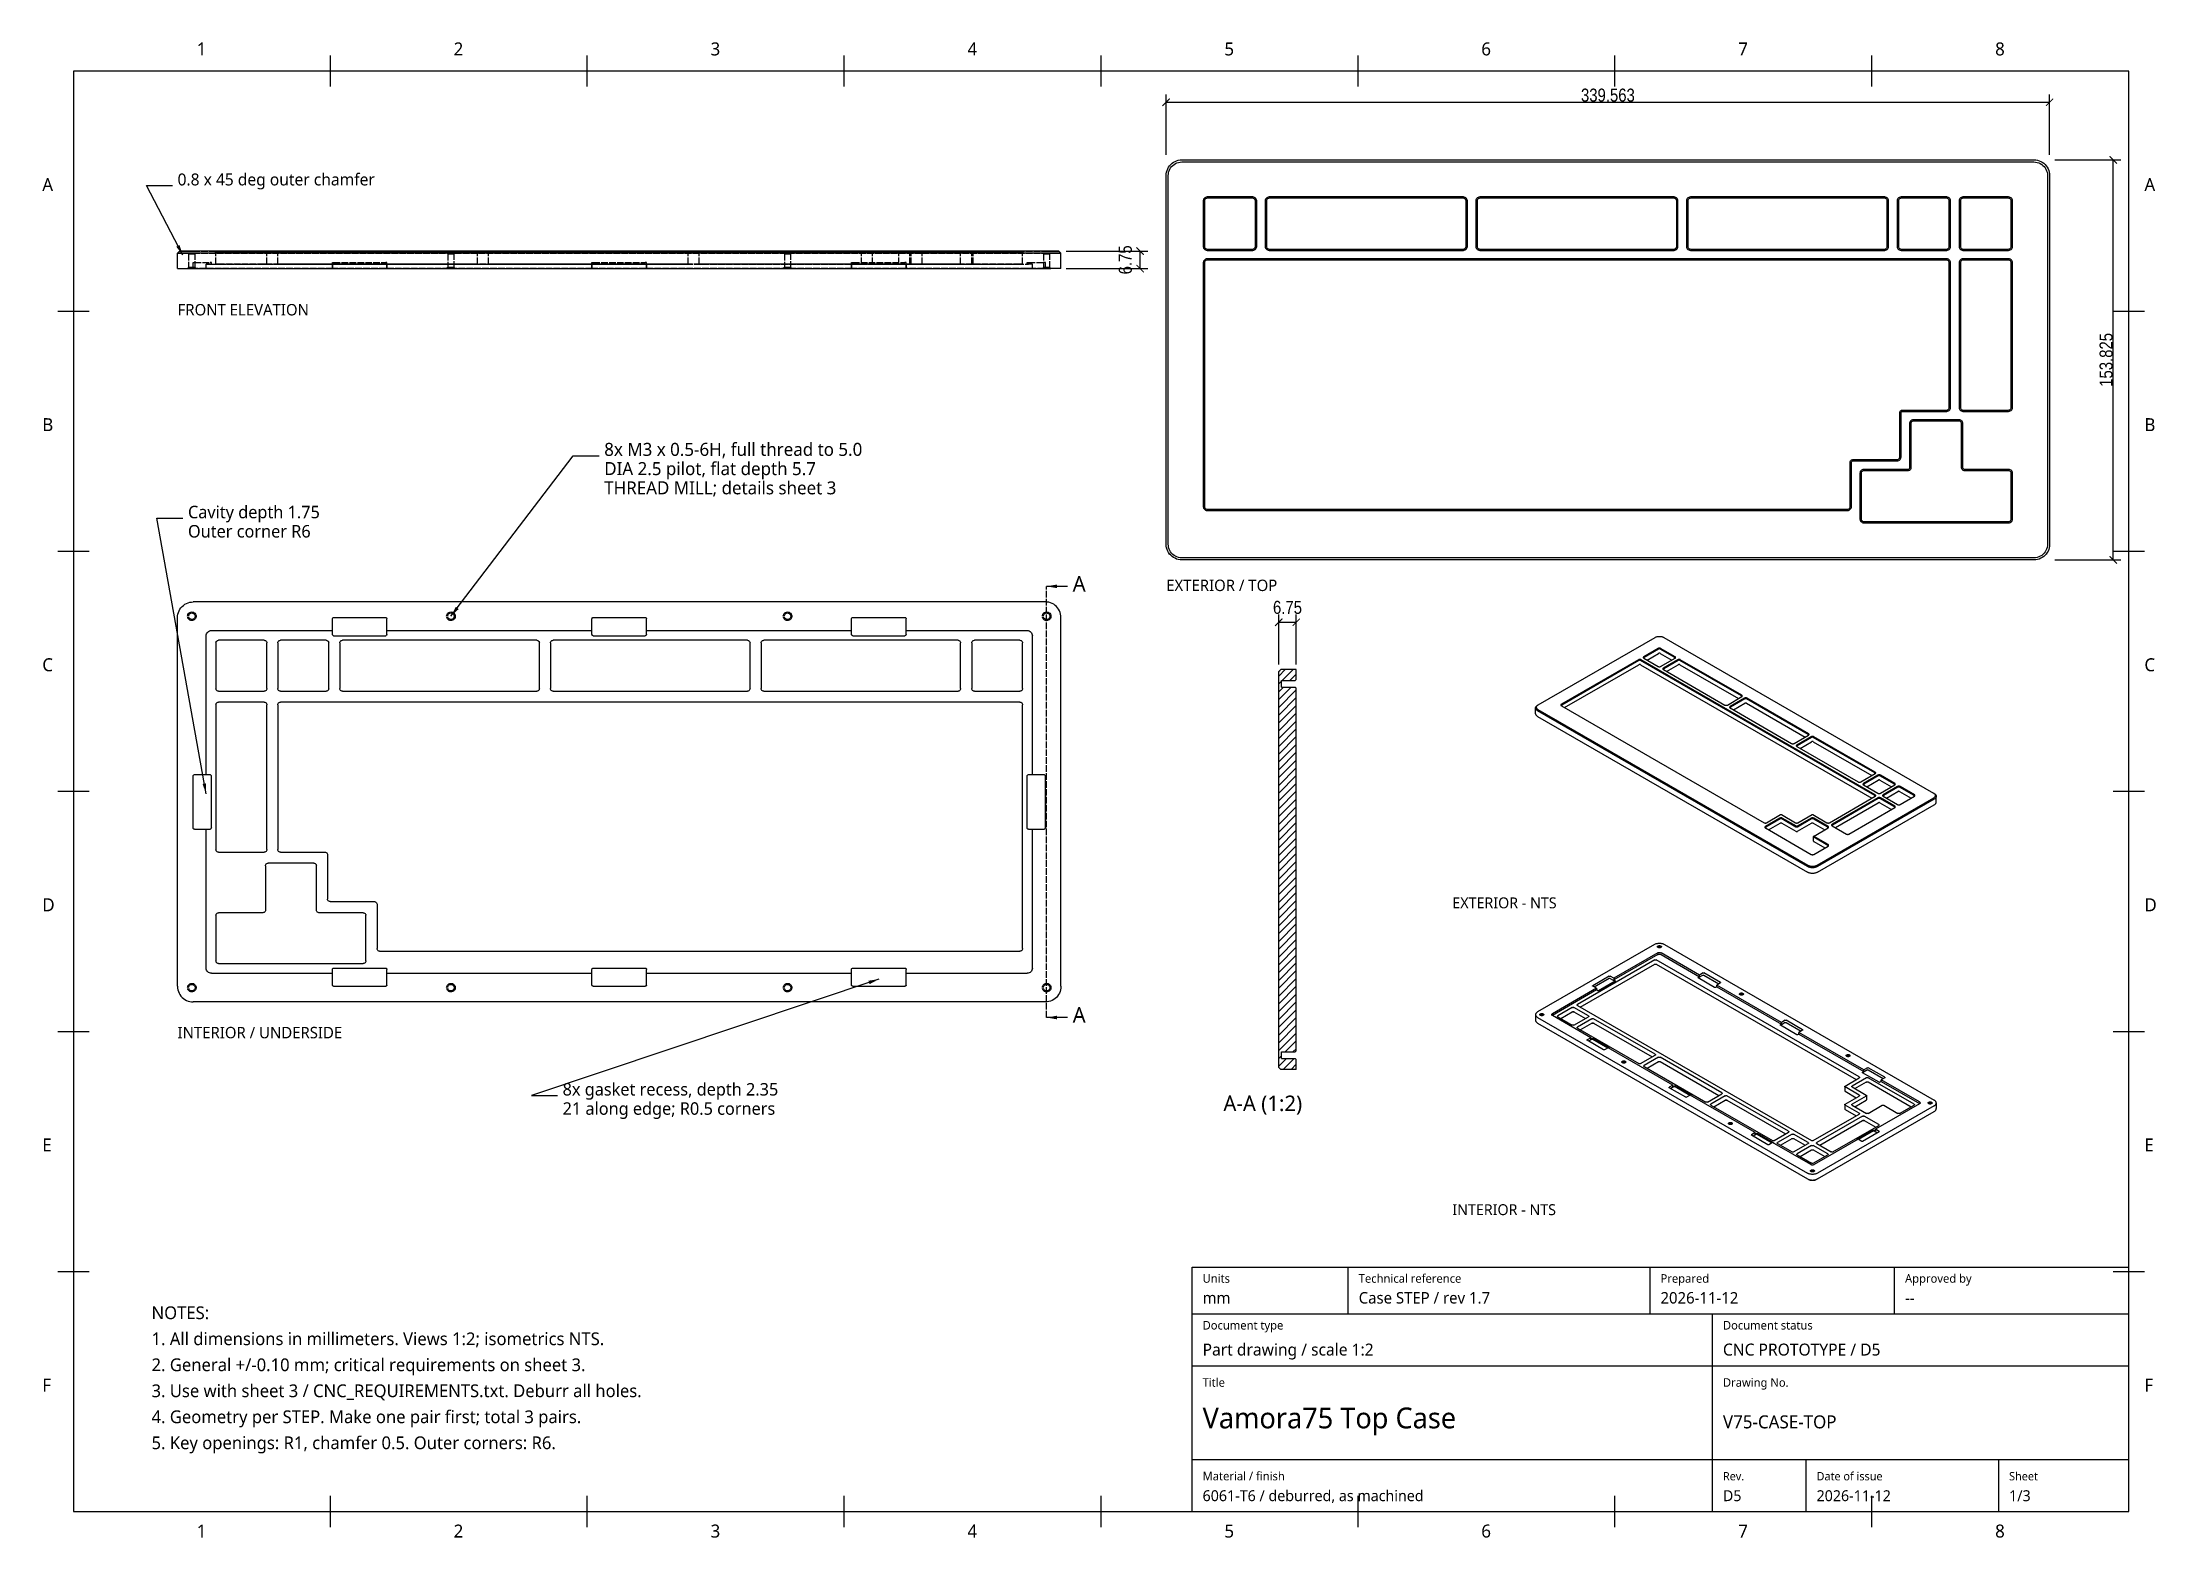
# Model space of a CAD drawing. Header units: millimetres. Extents: x 9 to 415, y 5 to 293.
import ezdxf

# ---------------------------------------------------------------- set-up
doc = ezdxf.new("R2010")
doc.units = ezdxf.units.MM
doc.linetypes.add('DASHED', pattern=[1.524, 1.27, -0.254])
for name, color, linetype in [('DIMENSIONS', 7, 'Continuous'), ('HATCH', 7, 'Continuous'), ('HIDDEN', 7, 'DASHED'), ('NOTES', 7, 'Continuous'), ('SHADED', 7, 'Continuous'), ('VISIBLE', 7, 'Continuous')]:
    doc.layers.add(name, color=color, linetype=linetype)
doc.styles.add('OpenSans', font='OpenSans-Regular.ttf')
doc.styles.add('OpenSansCondensed-Light', font='OpenSansCondensed-Light.ttf')
doc.dimstyles.new('EZDXF', dxfattribs={"dimtxt": 0.25, "dimasz": 0.175, "dimexe": 0.375, "dimexo": 0.125, "dimgap": 0.1, "dimtad": 1, "dimlfac": 100, "dimzin": 12, "dimdsep": 46, "dimtxsty": 'OpenSansCondensed-Light', "dimblk": 'ARCHTICK', "dimcen": 2.5, "dimazin": 3, "dimtfac": 0.5, "dimtmove": 2, "dimatfit": 3})

msp = doc.modelspace()

# ---------------------------------------------------------------- texts
at = {"layer": 'NOTES', "style": 'OpenSans'}
for s, height, p in [('1', 2.5, (38.6875, 290)), ('2', 2.5, (88.0625, 290)), ('3', 2.5, (137.4375, 290)), ('4', 2.5, (186.8125, 290)), ('5', 2.5, (236.1875, 290)), ('6', 2.5, (285.5625, 290)), ('7', 2.5, (334.9375, 290)), ('8', 2.5, (384.3125, 290)), ('A', 2.5, (9, 263.91667)), ('0.8 x 45 deg outer chamfer', 2.3, (35, 265)), ('A', 2.5, (413, 263.91667)), ('FRONT ELEVATION', 2.2, (35, 240)), ('B', 2.5, (9, 217.75)), ('B', 2.5, (413, 217.75)), ('8x M3 x 0.5-6H, full thread to 5.0', 2.5, (117, 213)), ('DIA 2.5 pilot, flat depth 5.7', 2.5, (117, 209.3)), ('THREAD MILL; details sheet 3', 2.5, (117, 205.6)), ('Cavity depth 1.75', 2.4, (37, 201)), ('Outer corner R6', 2.4, (37, 197.3)), ('A', 3, (207.03125, 186.9125)), ('EXTERIOR / TOP', 2.2, (225, 187)), ('C', 2.5, (9, 171.58333)), ('C', 2.5, (413, 171.58333)), ('D', 2.5, (9, 125.41667)), ('EXTERIOR - NTS', 2.1, (280, 126)), ('D', 2.5, (413, 125.41667)), ('A', 3, (207.03125, 104)), ('INTERIOR / UNDERSIDE', 2.2, (35, 101)), ('8x gasket recess, depth 2.35', 2.4, (109, 90)), ('A-A (1:2)', 3, (236, 87)), ('21 along edge; R0.5 corners', 2.4, (109, 86.3)), ('E', 2.5, (9, 79.25)), ('E', 2.5, (413, 79.25)), ('INTERIOR - NTS', 2.1, (280, 67)), ('Units', 1.65, (232, 54)), ('Technical reference', 1.65, (262, 54)), ('Prepared', 1.65, (320, 54)), ('Approved by', 1.65, (367, 54)), ('NOTES:', 2.45, (30, 47)), ('mm', 2.2, (232, 50)), ('Case STEP / rev 1.7', 2.2, (262, 50)), ('2026-11-12', 2.2, (320, 50)), ('--', 2.2, (367, 50)), ('Document type', 1.65, (232, 45)), ('Document status', 1.65, (332, 45)), ('1. All dimensions in millimeters. Views 1:2; isometrics NTS.', 2.45, (30, 42)), ('Part drawing / scale 1:2', 2.3, (232, 40)), ('CNC PROTOTYPE / D5', 2.3, (332, 40)), ('2. General +/-0.10 mm; critical requirements on sheet 3.', 2.45, (30, 37)), ('F', 2.5, (9, 33.08333)), ('3. Use with sheet 3 / CNC_REQUIREMENTS.txt. Deburr all holes.', 2.45, (30, 32)), ('Title', 1.65, (232, 34)), ('Drawing No.', 1.65, (332, 34)), ('F', 2.5, (413, 33.08333)), ('4. Geometry per STEP. Make one pair first; total 3 pairs.', 2.45, (30, 27)), ('Vamora75 Top Case', 4, (232, 26)), ('V75-CASE-TOP', 2.5, (332, 26)), ('5. Key openings: R1, chamfer 0.5. Outer corners: R6.', 2.45, (30, 22)), ('Material / finish', 1.65, (232, 16)), ('Rev.', 1.6, (332, 16)), ('Date of issue', 1.6, (350, 16)), ('Sheet', 1.6, (387, 16)), ('6061-T6 / deburred, as machined', 2.1, (232, 12)), ('D5', 2.1, (332, 12)), ('2026-11-12', 2.1, (350, 12)), ('1/3', 2.1, (387, 12)), ('1', 2.5, (38.6875, 5)), ('2', 2.5, (88.0625, 5)), ('3', 2.5, (137.4375, 5)), ('4', 2.5, (186.8125, 5)), ('5', 2.5, (236.1875, 5)), ('6', 2.5, (285.5625, 5)), ('7', 2.5, (334.9375, 5)), ('8', 2.5, (384.3125, 5))]:
    msp.add_text(s, height=height, dxfattribs=at).set_placement(p)

# ---------------------------------------------------------------- blocks, each defined once
blk = doc.blocks.new('_ARCHTICK')
at = {"color": 0, "linetype": 'BYBLOCK', "const_width": 0.15}
blk.add_lwpolyline([(-0.5, -0.5), (0.5, 0.5)], dxfattribs=at)

# ---------------------------------------------------------------- dimensions: what is measured, and where the dimension line sits
at = {"layer": 'DIMENSIONS'}
for base, p1, p2, text in [((225, 281), (225, 269.9125), (394.78125, 269.9125), '339.563'), ((246.625, 181), (246.625, 171.9125), (250, 171.9125), '6.75')]:
    msp.add_linear_dim(base=base, p1=p1, p2=p2, text=text, dimstyle='EZDXF', override={"dimtxt": 2.5, "dimasz": 1.4, "dimexe": 1.5, "dimexo": 1, "dimtad": 1, "dimdec": 3, "dimlfac": 2, "dimzin": 8}, dxfattribs=at).render()
for base, p1, p2, text in [((407, 193), (394.78125, 193), (394.78125, 269.9125), '153.825'), ((220, 249), (204.78125, 249), (204.78125, 252.375), '6.75')]:
    msp.add_linear_dim(base=base, p1=p1, p2=p2, angle=90, text=text, dimstyle='EZDXF', override={"dimtxt": 2.5, "dimasz": 1.4, "dimexe": 1.5, "dimexo": 1, "dimtad": 1, "dimdec": 3, "dimlfac": 2, "dimzin": 8}, dxfattribs=at).render()

# ---------------------------------------------------------------- linework, layer by layer
at = {"layer": 'DIMENSIONS'}
for points in [[(36, 251.6), (29, 265), (34, 265)], [(87.54062, 182.1625), (111, 213), (116, 213)], [(40.5, 148), (31, 201), (36, 201)], [(206.03125, 187.9125), (202.03125, 187.9125)], [(169.78125, 112.375), (103, 90), (108, 90)], [(206.03125, 105), (202.03125, 105)]]:
    msp.add_lwpolyline(points, dxfattribs=at)
at = {"layer": 'HATCH'}
for points in [[(246.625, 170.63543), (247.89163, 171.90207)], [(247.27707, 169.7875), (249.39163, 171.90207)], [(248.77707, 169.7875), (250, 171.01043)], [(246.625, 169.13543), (247.15, 169.66043)], [(246.625, 166.13543), (249.02707, 168.5375)], [(246.625, 167.63543), (247.52707, 168.5375)], [(246.625, 164.63543), (250, 168.01043)], [(246.625, 163.13543), (250, 166.51043)], [(246.625, 161.63543), (250, 165.01043)], [(246.625, 160.13543), (250, 163.51043)], [(246.625, 158.63543), (250, 162.01043)], [(246.625, 157.13543), (250, 160.51043)], [(246.625, 155.63543), (250, 159.01043)], [(246.625, 154.13543), (250, 157.51043)], [(246.625, 152.63543), (250, 156.01043)], [(246.625, 151.13543), (250, 154.51043)], [(246.625, 149.63543), (250, 153.01043)], [(246.625, 148.13543), (250, 151.51043)], [(246.625, 146.63543), (250, 150.01043)], [(246.625, 145.13543), (250, 148.51043)], [(246.625, 143.63543), (250, 147.01043)], [(246.625, 142.13543), (250, 145.51043)], [(246.625, 140.63543), (250, 144.01043)], [(246.625, 139.13543), (250, 142.51043)], [(246.625, 137.63543), (250, 141.01043)], [(246.625, 136.13543), (250, 139.51043)], [(246.625, 134.63543), (250, 138.01043)], [(246.625, 133.13543), (250, 136.51043)], [(246.625, 131.63543), (250, 135.01043)], [(246.625, 130.13543), (250, 133.51043)], [(246.625, 128.63543), (250, 132.01043)], [(246.625, 127.13543), (250, 130.51043)], [(246.625, 125.63543), (250, 129.01043)], [(246.625, 124.13543), (250, 127.51043)], [(246.625, 122.63543), (250, 126.01043)], [(246.625, 121.13543), (250, 124.51043)], [(246.625, 119.63543), (250, 123.01043)], [(246.625, 118.13543), (250, 121.51043)], [(246.625, 116.63543), (250, 120.01043)], [(246.625, 115.13543), (250, 118.51043)], [(246.625, 113.63543), (250, 117.01043)], [(246.625, 112.13543), (250, 115.51043)], [(246.625, 110.63543), (250, 114.01043)], [(246.625, 109.13543), (250, 112.51043)], [(246.625, 107.63543), (250, 111.01043)], [(246.625, 106.13543), (250, 109.51043)], [(246.625, 104.63543), (250, 108.01043)], [(246.625, 103.13543), (250, 106.51043)], [(246.625, 101.63543), (250, 105.01043)], [(246.625, 100.13543), (250, 103.51043)], [(246.625, 98.63543), (250, 102.01043)], [(246.625, 97.13543), (247.15, 97.66043)], [(247.86457, 98.375), (250, 100.51043)], [(249.36457, 98.375), (250, 99.01043)], [(246.625, 95.63543), (248.11457, 97.125)], [(247.5, 95.01043), (249.61457, 97.125)], [(249, 95.01043), (250, 96.01043)]]:
    msp.add_lwpolyline(points, dxfattribs=at)
at = {"layer": 'HIDDEN'}
for points in [[(35, 251.975), (35.4, 252.375)], [(35, 251.975), (35.01886, 251.975), (35.07522, 251.975), (35.16835, 251.975), (35.29709, 251.975), (35.45983, 251.975), (35.65451, 251.975), (35.87868, 251.975), (36.12953, 251.975), (36.4039, 251.975), (36.69835, 251.975), (37.00916, 251.975), (37.33244, 251.975), (37.66411, 251.975), (38, 251.975)], [(35, 249), (35, 251.975)], [(35.4, 252.375), (35.41635, 252.375), (35.46519, 252.375), (35.5459, 252.375), (35.65748, 252.375), (35.79852, 252.375), (35.96724, 252.375), (36.16152, 252.375), (36.37893, 252.375), (36.61672, 252.375), (36.8719, 252.375), (37.14127, 252.375), (37.42145, 252.375), (37.70889, 252.375), (38, 252.375)], [(38.375, 251.85), (38.35933, 251.85), (38.31311, 251.85), (38.23864, 251.85), (38.13968, 251.85), (38.02118, 251.85), (37.88908, 251.85), (37.75, 251.85), (37.61092, 251.85), (37.47882, 251.85), (37.36032, 251.85), (37.26136, 251.85), (37.18689, 251.85), (37.14067, 251.85), (37.125, 251.85)], [(37.125, 251.85), (37.14067, 251.85), (37.18689, 251.85), (37.26136, 251.85), (37.36032, 251.85), (37.47882, 251.85), (37.61092, 251.85), (37.75, 251.85), (37.88908, 251.85), (38.02118, 251.85), (38.13968, 251.85), (38.23864, 251.85), (38.31311, 251.85), (38.35933, 251.85), (38.375, 251.85)], [(38.375, 251.85), (38.35933, 251.85), (38.31311, 251.85), (38.23864, 251.85), (38.13968, 251.85), (38.02118, 251.85), (37.88908, 251.85), (37.75, 251.85), (37.61092, 251.85), (37.47882, 251.85), (37.36032, 251.85), (37.26136, 251.85), (37.18689, 251.85), (37.14067, 251.85), (37.125, 251.85)], [(37.125, 251.85), (37.14067, 251.85), (37.18689, 251.85), (37.26136, 251.85), (37.36032, 251.85), (37.47882, 251.85), (37.61092, 251.85), (37.75, 251.85), (37.88908, 251.85), (38.02118, 251.85), (38.13968, 251.85), (38.23864, 251.85), (38.31311, 251.85), (38.35933, 251.85), (38.375, 251.85)], [(37.125, 251.85), (37.125, 249.2)], [(37.125, 251.85), (37.125, 249.2)], [(38, 252.375), (201.78125, 252.375)], [(38, 251.975), (201.78125, 251.975)], [(38.375, 249.2), (38.375, 251.85)], [(38.375, 249.2), (38.375, 251.85)], [(42.875, 252.375), (42.79103, 252.375), (42.70811, 252.375), (42.62729, 252.375), (42.54959, 252.375), (42.47598, 252.375), (42.40738, 252.375), (42.34467, 252.375), (42.28863, 252.375), (42.23996, 252.375), (42.19927, 252.375), (42.16709, 252.375), (42.1438, 252.375), (42.12972, 252.375), (42.125, 252.375)], [(42.125, 252.375), (42.12972, 252.375), (42.1438, 252.375), (42.16709, 252.375), (42.19927, 252.375), (42.23996, 252.375), (42.28863, 252.375), (42.34467, 252.375), (42.40738, 252.375), (42.47598, 252.375), (42.54959, 252.375), (42.62729, 252.375), (42.70811, 252.375), (42.79103, 252.375), (42.875, 252.375)], [(42.125, 252.375), (42.12972, 252.375), (42.1438, 252.375), (42.16709, 252.375), (42.19927, 252.375), (42.23996, 252.375), (42.28863, 252.375), (42.34467, 252.375), (42.40738, 252.375), (42.47598, 252.375), (42.54959, 252.375), (42.62729, 252.375), (42.70811, 252.375), (42.79103, 252.375), (42.875, 252.375)], [(42.875, 252.375), (42.79103, 252.375), (42.70811, 252.375), (42.62729, 252.375), (42.54959, 252.375), (42.47598, 252.375), (42.40738, 252.375), (42.34467, 252.375), (42.28863, 252.375), (42.23996, 252.375), (42.19927, 252.375), (42.16709, 252.375), (42.1438, 252.375), (42.12972, 252.375), (42.125, 252.375)], [(42.125, 252.375), (42.375, 252.125)], [(42.125, 252.375), (42.375, 252.125)], [(42.125, 252.375), (42.375, 252.125)], [(42.125, 252.375), (42.375, 252.125)], [(42.875, 252.125), (42.81902, 252.125), (42.76374, 252.125), (42.70986, 252.125), (42.65806, 252.125), (42.60898, 252.125), (42.56326, 252.125), (42.52145, 252.125), (42.48408, 252.125), (42.45164, 252.125), (42.42452, 252.125), (42.40306, 252.125), (42.38754, 252.125), (42.37814, 252.125), (42.375, 252.125)], [(42.375, 252.125), (42.37814, 252.125), (42.38754, 252.125), (42.40306, 252.125), (42.42452, 252.125), (42.45164, 252.125), (42.48408, 252.125), (42.52145, 252.125), (42.56326, 252.125), (42.60898, 252.125), (42.65806, 252.125), (42.70986, 252.125), (42.76374, 252.125), (42.81902, 252.125), (42.875, 252.125)], [(42.375, 252.125), (42.37814, 252.125), (42.38754, 252.125), (42.40306, 252.125), (42.42452, 252.125), (42.45164, 252.125), (42.48408, 252.125), (42.52145, 252.125), (42.56326, 252.125), (42.60898, 252.125), (42.65806, 252.125), (42.70986, 252.125), (42.76374, 252.125), (42.81902, 252.125), (42.875, 252.125)], [(42.875, 252.125), (42.81902, 252.125), (42.76374, 252.125), (42.70986, 252.125), (42.65806, 252.125), (42.60898, 252.125), (42.56326, 252.125), (42.52145, 252.125), (42.48408, 252.125), (42.45164, 252.125), (42.42452, 252.125), (42.40306, 252.125), (42.38754, 252.125), (42.37814, 252.125), (42.375, 252.125)], [(42.375, 249.875), (42.375, 252.125)], [(42.375, 249.875), (42.375, 252.125)], [(42.375, 249.875), (42.375, 252.125)], [(42.375, 249.875), (42.375, 252.125)], [(185, 252.375), (42.875, 252.375)], [(42.875, 252.375), (165.95, 252.375)], [(42.875, 252.375), (51.65, 252.375)], [(51.65, 252.375), (42.875, 252.375)], [(185, 252.125), (42.875, 252.125)], [(42.875, 252.125), (165.95, 252.125)], [(42.875, 252.125), (51.65, 252.125)], [(51.65, 252.125), (42.875, 252.125)], [(51.65, 252.375), (51.73397, 252.375), (51.81689, 252.375), (51.89771, 252.375), (51.97541, 252.375), (52.04902, 252.375), (52.11762, 252.375), (52.18033, 252.375), (52.23637, 252.375), (52.28504, 252.375), (52.32573, 252.375), (52.35791, 252.375), (52.3812, 252.375), (52.39528, 252.375), (52.4, 252.375)], [(52.4, 252.375), (52.39528, 252.375), (52.3812, 252.375), (52.35791, 252.375), (52.32573, 252.375), (52.28504, 252.375), (52.23637, 252.375), (52.18033, 252.375), (52.11762, 252.375), (52.04902, 252.375), (51.97541, 252.375), (51.89771, 252.375), (51.81689, 252.375), (51.73397, 252.375), (51.65, 252.375)], [(51.65, 252.125), (51.70598, 252.125), (51.76126, 252.125), (51.81514, 252.125), (51.86694, 252.125), (51.91602, 252.125), (51.96174, 252.125), (52.00355, 252.125), (52.04092, 252.125), (52.07336, 252.125), (52.10048, 252.125), (52.12194, 252.125), (52.13746, 252.125), (52.14686, 252.125), (52.15, 252.125)], [(52.15, 252.125), (52.14686, 252.125), (52.13746, 252.125), (52.12194, 252.125), (52.10048, 252.125), (52.07336, 252.125), (52.04092, 252.125), (52.00355, 252.125), (51.96174, 252.125), (51.91602, 252.125), (51.86694, 252.125), (51.81514, 252.125), (51.76126, 252.125), (51.70598, 252.125), (51.65, 252.125)], [(52.4, 252.375), (52.15, 252.125)], [(52.4, 252.375), (52.15, 252.125)], [(52.15, 249.875), (52.15, 252.125)], [(52.15, 249.875), (52.15, 252.125)], [(54.03125, 252.375), (54.03597, 252.375), (54.05005, 252.375), (54.07334, 252.375), (54.10552, 252.375), (54.14621, 252.375), (54.19488, 252.375), (54.25092, 252.375), (54.31363, 252.375), (54.38223, 252.375), (54.45584, 252.375), (54.53354, 252.375), (54.61436, 252.375), (54.69728, 252.375), (54.78125, 252.375)], [(54.78125, 252.375), (54.69728, 252.375), (54.61436, 252.375), (54.53354, 252.375), (54.45584, 252.375), (54.38223, 252.375), (54.31363, 252.375), (54.25092, 252.375), (54.19488, 252.375), (54.14621, 252.375), (54.10552, 252.375), (54.07334, 252.375), (54.05005, 252.375), (54.03597, 252.375), (54.03125, 252.375)], [(54.03125, 252.375), (54.28125, 252.125)], [(54.03125, 252.375), (54.28125, 252.125)], [(54.78125, 252.125), (54.72527, 252.125), (54.66999, 252.125), (54.61611, 252.125), (54.56431, 252.125), (54.51523, 252.125), (54.46951, 252.125), (54.4277, 252.125), (54.39033, 252.125), (54.35789, 252.125), (54.33077, 252.125), (54.30931, 252.125), (54.29379, 252.125), (54.28439, 252.125), (54.28125, 252.125)], [(54.28125, 252.125), (54.28439, 252.125), (54.29379, 252.125), (54.30931, 252.125), (54.33077, 252.125), (54.35789, 252.125), (54.39033, 252.125), (54.4277, 252.125), (54.46951, 252.125), (54.51523, 252.125), (54.56431, 252.125), (54.61611, 252.125), (54.66999, 252.125), (54.72527, 252.125), (54.78125, 252.125)], [(54.28125, 249.875), (54.28125, 252.125)], [(54.28125, 249.875), (54.28125, 252.125)], [(92.13125, 252.375), (54.78125, 252.375)], [(54.78125, 252.375), (92.13125, 252.375)], [(92.13125, 252.125), (54.78125, 252.125)], [(54.78125, 252.125), (92.13125, 252.125)], [(88.16562, 251.85), (88.14995, 251.85), (88.10373, 251.85), (88.02927, 251.85), (87.93031, 251.85), (87.8118, 251.85), (87.6797, 251.85), (87.54062, 251.85), (87.40155, 251.85), (87.26945, 251.85), (87.15094, 251.85), (87.05198, 251.85), (86.97752, 251.85), (86.9313, 251.85), (86.91562, 251.85)], [(86.91562, 251.85), (86.9313, 251.85), (86.97752, 251.85), (87.05198, 251.85), (87.15094, 251.85), (87.26945, 251.85), (87.40155, 251.85), (87.54062, 251.85), (87.6797, 251.85), (87.8118, 251.85), (87.93031, 251.85), (88.02927, 251.85), (88.10373, 251.85), (88.14995, 251.85), (88.16562, 251.85)], [(88.16562, 251.85), (88.14995, 251.85), (88.10373, 251.85), (88.02927, 251.85), (87.93031, 251.85), (87.8118, 251.85), (87.6797, 251.85), (87.54062, 251.85), (87.40155, 251.85), (87.26945, 251.85), (87.15094, 251.85), (87.05198, 251.85), (86.97752, 251.85), (86.9313, 251.85), (86.91562, 251.85)], [(86.91562, 251.85), (86.9313, 251.85), (86.97752, 251.85), (87.05198, 251.85), (87.15094, 251.85), (87.26945, 251.85), (87.40155, 251.85), (87.54062, 251.85), (87.6797, 251.85), (87.8118, 251.85), (87.93031, 251.85), (88.02927, 251.85), (88.10373, 251.85), (88.14995, 251.85), (88.16562, 251.85)], [(86.91562, 251.85), (86.91562, 249.2)], [(86.91562, 251.85), (86.91562, 249.2)], [(88.16562, 249.2), (88.16562, 251.85)], [(88.16562, 249.2), (88.16562, 251.85)], [(92.88125, 252.375), (92.87653, 252.375), (92.86245, 252.375), (92.83916, 252.375), (92.80698, 252.375), (92.76629, 252.375), (92.71762, 252.375), (92.66158, 252.375), (92.59887, 252.375), (92.53027, 252.375), (92.45666, 252.375), (92.37896, 252.375), (92.29814, 252.375), (92.21522, 252.375), (92.13125, 252.375)], [(92.13125, 252.375), (92.21522, 252.375), (92.29814, 252.375), (92.37896, 252.375), (92.45666, 252.375), (92.53027, 252.375), (92.59887, 252.375), (92.66158, 252.375), (92.71762, 252.375), (92.76629, 252.375), (92.80698, 252.375), (92.83916, 252.375), (92.86245, 252.375), (92.87653, 252.375), (92.88125, 252.375)], [(92.63125, 252.125), (92.62811, 252.125), (92.61871, 252.125), (92.60319, 252.125), (92.58173, 252.125), (92.55461, 252.125), (92.52217, 252.125), (92.4848, 252.125), (92.44299, 252.125), (92.39727, 252.125), (92.34819, 252.125), (92.29639, 252.125), (92.24251, 252.125), (92.18723, 252.125), (92.13125, 252.125)], [(92.13125, 252.125), (92.18723, 252.125), (92.24251, 252.125), (92.29639, 252.125), (92.34819, 252.125), (92.39727, 252.125), (92.44299, 252.125), (92.4848, 252.125), (92.52217, 252.125), (92.55461, 252.125), (92.58173, 252.125), (92.60319, 252.125), (92.61871, 252.125), (92.62811, 252.125), (92.63125, 252.125)], [(92.88125, 252.375), (92.63125, 252.125)], [(92.88125, 252.375), (92.63125, 252.125)], [(92.63125, 249.875), (92.63125, 252.125)], [(92.63125, 249.875), (92.63125, 252.125)], [(94.5125, 252.375), (94.51722, 252.375), (94.5313, 252.375), (94.55459, 252.375), (94.58677, 252.375), (94.62746, 252.375), (94.67613, 252.375), (94.73217, 252.375), (94.79488, 252.375), (94.86348, 252.375), (94.93709, 252.375), (95.01479, 252.375), (95.09561, 252.375), (95.17853, 252.375), (95.2625, 252.375)], [(95.2625, 252.375), (95.17853, 252.375), (95.09561, 252.375), (95.01479, 252.375), (94.93709, 252.375), (94.86348, 252.375), (94.79488, 252.375), (94.73217, 252.375), (94.67613, 252.375), (94.62746, 252.375), (94.58677, 252.375), (94.55459, 252.375), (94.5313, 252.375), (94.51722, 252.375), (94.5125, 252.375)], [(94.5125, 252.375), (94.7625, 252.125)], [(94.5125, 252.375), (94.7625, 252.125)], [(94.7625, 252.125), (94.76564, 252.125), (94.77504, 252.125), (94.79056, 252.125), (94.81202, 252.125), (94.83914, 252.125), (94.87158, 252.125), (94.90895, 252.125), (94.95076, 252.125), (94.99648, 252.125), (95.04556, 252.125), (95.09736, 252.125), (95.15124, 252.125), (95.20652, 252.125), (95.2625, 252.125)], [(95.2625, 252.125), (95.20652, 252.125), (95.15124, 252.125), (95.09736, 252.125), (95.04556, 252.125), (94.99648, 252.125), (94.95076, 252.125), (94.90895, 252.125), (94.87158, 252.125), (94.83914, 252.125), (94.81202, 252.125), (94.79056, 252.125), (94.77504, 252.125), (94.76564, 252.125), (94.7625, 252.125)], [(94.7625, 249.875), (94.7625, 252.125)], [(94.7625, 249.875), (94.7625, 252.125)], [(95.2625, 252.375), (132.6125, 252.375)], [(132.6125, 252.375), (95.2625, 252.375)], [(95.2625, 252.125), (132.6125, 252.125)], [(132.6125, 252.125), (95.2625, 252.125)], [(132.6125, 252.375), (132.69647, 252.375), (132.77939, 252.375), (132.86021, 252.375), (132.93791, 252.375), (133.01152, 252.375), (133.08012, 252.375), (133.14283, 252.375), (133.19887, 252.375), (133.24754, 252.375), (133.28823, 252.375), (133.32041, 252.375), (133.3437, 252.375), (133.35778, 252.375), (133.3625, 252.375)], [(133.3625, 252.375), (133.35778, 252.375), (133.3437, 252.375), (133.32041, 252.375), (133.28823, 252.375), (133.24754, 252.375), (133.19887, 252.375), (133.14283, 252.375), (133.08012, 252.375), (133.01152, 252.375), (132.93791, 252.375), (132.86021, 252.375), (132.77939, 252.375), (132.69647, 252.375), (132.6125, 252.375)], [(132.6125, 252.125), (132.66848, 252.125), (132.72376, 252.125), (132.77764, 252.125), (132.82944, 252.125), (132.87852, 252.125), (132.92424, 252.125), (132.96605, 252.125), (133.00342, 252.125), (133.03586, 252.125), (133.06298, 252.125), (133.08444, 252.125), (133.09996, 252.125), (133.10936, 252.125), (133.1125, 252.125)], [(133.1125, 252.125), (133.10936, 252.125), (133.09996, 252.125), (133.08444, 252.125), (133.06298, 252.125), (133.03586, 252.125), (133.00342, 252.125), (132.96605, 252.125), (132.92424, 252.125), (132.87852, 252.125), (132.82944, 252.125), (132.77764, 252.125), (132.72376, 252.125), (132.66848, 252.125), (132.6125, 252.125)], [(133.3625, 252.375), (133.1125, 252.125)], [(133.3625, 252.375), (133.1125, 252.125)], [(133.1125, 249.875), (133.1125, 252.125)], [(133.1125, 249.875), (133.1125, 252.125)], [(134.99375, 252.375), (134.99847, 252.375), (135.01255, 252.375), (135.03584, 252.375), (135.06802, 252.375), (135.10871, 252.375), (135.15738, 252.375), (135.21342, 252.375), (135.27613, 252.375), (135.34473, 252.375), (135.41834, 252.375), (135.49604, 252.375), (135.57686, 252.375), (135.65978, 252.375), (135.74375, 252.375)], [(135.74375, 252.375), (135.65978, 252.375), (135.57686, 252.375), (135.49604, 252.375), (135.41834, 252.375), (135.34473, 252.375), (135.27613, 252.375), (135.21342, 252.375), (135.15738, 252.375), (135.10871, 252.375), (135.06802, 252.375), (135.03584, 252.375), (135.01255, 252.375), (134.99847, 252.375), (134.99375, 252.375)], [(134.99375, 252.375), (135.24375, 252.125)], [(134.99375, 252.375), (135.24375, 252.125)], [(135.74375, 252.125), (135.68777, 252.125), (135.63249, 252.125), (135.57861, 252.125), (135.52681, 252.125), (135.47773, 252.125), (135.43201, 252.125), (135.3902, 252.125), (135.35283, 252.125), (135.32039, 252.125), (135.29327, 252.125), (135.27181, 252.125), (135.25629, 252.125), (135.24689, 252.125), (135.24375, 252.125)], [(135.24375, 252.125), (135.24689, 252.125), (135.25629, 252.125), (135.27181, 252.125), (135.29327, 252.125), (135.32039, 252.125), (135.35283, 252.125), (135.3902, 252.125), (135.43201, 252.125), (135.47773, 252.125), (135.52681, 252.125), (135.57861, 252.125), (135.63249, 252.125), (135.68777, 252.125), (135.74375, 252.125)], [(135.24375, 249.875), (135.24375, 252.125)], [(135.24375, 249.875), (135.24375, 252.125)], [(173.09375, 252.375), (135.74375, 252.375)], [(135.74375, 252.375), (173.09375, 252.375)], [(173.09375, 252.125), (135.74375, 252.125)], [(135.74375, 252.125), (173.09375, 252.125)], [(152.86562, 251.85), (152.84995, 251.85), (152.80373, 251.85), (152.72927, 251.85), (152.63031, 251.85), (152.5118, 251.85), (152.3797, 251.85), (152.24062, 251.85), (152.10155, 251.85), (151.96945, 251.85), (151.85094, 251.85), (151.75198, 251.85), (151.67752, 251.85), (151.6313, 251.85), (151.61562, 251.85)], [(151.61562, 251.85), (151.6313, 251.85), (151.67752, 251.85), (151.75198, 251.85), (151.85094, 251.85), (151.96945, 251.85), (152.10155, 251.85), (152.24062, 251.85), (152.3797, 251.85), (152.5118, 251.85), (152.63031, 251.85), (152.72927, 251.85), (152.80373, 251.85), (152.84995, 251.85), (152.86562, 251.85)], [(152.86562, 251.85), (152.84995, 251.85), (152.80373, 251.85), (152.72927, 251.85), (152.63031, 251.85), (152.5118, 251.85), (152.3797, 251.85), (152.24062, 251.85), (152.10155, 251.85), (151.96945, 251.85), (151.85094, 251.85), (151.75198, 251.85), (151.67752, 251.85), (151.6313, 251.85), (151.61562, 251.85)], [(151.61562, 251.85), (151.6313, 251.85), (151.67752, 251.85), (151.75198, 251.85), (151.85094, 251.85), (151.96945, 251.85), (152.10155, 251.85), (152.24062, 251.85), (152.3797, 251.85), (152.5118, 251.85), (152.63031, 251.85), (152.72927, 251.85), (152.80373, 251.85), (152.84995, 251.85), (152.86562, 251.85)], [(151.61562, 251.85), (151.61562, 249.2)], [(151.61562, 251.85), (151.61562, 249.2)], [(152.86562, 249.2), (152.86562, 251.85)], [(152.86562, 249.2), (152.86562, 251.85)], [(165.95, 252.375), (166.03397, 252.375), (166.11689, 252.375), (166.19771, 252.375), (166.27541, 252.375), (166.34902, 252.375), (166.41762, 252.375), (166.48033, 252.375), (166.53637, 252.375), (166.58504, 252.375), (166.62573, 252.375), (166.65791, 252.375), (166.6812, 252.375), (166.69528, 252.375), (166.7, 252.375)], [(165.95, 252.125), (166.00598, 252.125), (166.06126, 252.125), (166.11514, 252.125), (166.16694, 252.125), (166.21602, 252.125), (166.26174, 252.125), (166.30355, 252.125), (166.34092, 252.125), (166.37336, 252.125), (166.40048, 252.125), (166.42194, 252.125), (166.43746, 252.125), (166.44686, 252.125), (166.45, 252.125)], [(166.7, 252.375), (166.45, 252.125)], [(166.7, 252.375), (166.45, 252.125)], [(166.45, 252.125), (166.45314, 252.125), (166.46254, 252.125), (166.47806, 252.125), (166.49952, 252.125), (166.52664, 252.125), (166.55908, 252.125), (166.59645, 252.125), (166.63826, 252.125), (166.68398, 252.125), (166.73306, 252.125), (166.78486, 252.125), (166.83874, 252.125), (166.89402, 252.125), (166.95, 252.125)], [(166.45, 249.875), (166.45, 252.125)], [(166.45, 249.875), (166.45, 252.125)], [(166.7, 252.375), (166.70157, 252.375), (166.70627, 252.375), (166.71403, 252.375), (166.72476, 252.375), (166.73832, 252.375), (166.75454, 252.375), (166.77322, 252.375), (166.79413, 252.375), (166.81699, 252.375), (166.84153, 252.375), (166.86743, 252.375), (166.89437, 252.375), (166.92201, 252.375), (166.95, 252.375)], [(166.95, 252.375), (175.475, 252.375)], [(166.95, 252.125), (175.475, 252.125)], [(168.33125, 252.375), (168.33597, 252.375), (168.35005, 252.375), (168.37334, 252.375), (168.40552, 252.375), (168.44621, 252.375), (168.49488, 252.375), (168.55092, 252.375), (168.61363, 252.375), (168.68223, 252.375), (168.75584, 252.375), (168.83354, 252.375), (168.91436, 252.375), (168.99728, 252.375), (169.08125, 252.375)], [(169.08125, 252.375), (168.99728, 252.375), (168.91436, 252.375), (168.83354, 252.375), (168.75584, 252.375), (168.68223, 252.375), (168.61363, 252.375), (168.55092, 252.375), (168.49488, 252.375), (168.44621, 252.375), (168.40552, 252.375), (168.37334, 252.375), (168.35005, 252.375), (168.33597, 252.375), (168.33125, 252.375)], [(168.33125, 252.375), (168.58125, 252.125)], [(168.33125, 252.375), (168.58125, 252.125)], [(168.58125, 252.125), (168.58439, 252.125), (168.59379, 252.125), (168.60931, 252.125), (168.63077, 252.125), (168.65789, 252.125), (168.69033, 252.125), (168.7277, 252.125), (168.76951, 252.125), (168.81523, 252.125), (168.86431, 252.125), (168.91611, 252.125), (168.96999, 252.125), (169.02527, 252.125), (169.08125, 252.125)], [(169.08125, 252.125), (169.02527, 252.125), (168.96999, 252.125), (168.91611, 252.125), (168.86431, 252.125), (168.81523, 252.125), (168.76951, 252.125), (168.7277, 252.125), (168.69033, 252.125), (168.65789, 252.125), (168.63077, 252.125), (168.60931, 252.125), (168.59379, 252.125), (168.58439, 252.125), (168.58125, 252.125)], [(168.58125, 249.875), (168.58125, 252.125)], [(168.58125, 249.875), (168.58125, 252.125)], [(169.08125, 252.375), (196.90625, 252.375)], [(177.60625, 252.375), (169.08125, 252.375)], [(169.08125, 252.125), (196.90625, 252.125)], [(177.60625, 252.125), (169.08125, 252.125)], [(173.84375, 252.375), (173.83903, 252.375), (173.82495, 252.375), (173.80166, 252.375), (173.76948, 252.375), (173.72879, 252.375), (173.68012, 252.375), (173.62408, 252.375), (173.56137, 252.375), (173.49277, 252.375), (173.41916, 252.375), (173.34146, 252.375), (173.26064, 252.375), (173.17772, 252.375), (173.09375, 252.375)], [(173.09375, 252.375), (173.17772, 252.375), (173.26064, 252.375), (173.34146, 252.375), (173.41916, 252.375), (173.49277, 252.375), (173.56137, 252.375), (173.62408, 252.375), (173.68012, 252.375), (173.72879, 252.375), (173.76948, 252.375), (173.80166, 252.375), (173.82495, 252.375), (173.83903, 252.375), (173.84375, 252.375)], [(173.59375, 252.125), (173.59061, 252.125), (173.58121, 252.125), (173.56569, 252.125), (173.54423, 252.125), (173.51711, 252.125), (173.48467, 252.125), (173.4473, 252.125), (173.40549, 252.125), (173.35977, 252.125), (173.31069, 252.125), (173.25889, 252.125), (173.20501, 252.125), (173.14973, 252.125), (173.09375, 252.125)], [(173.09375, 252.125), (173.14973, 252.125), (173.20501, 252.125), (173.25889, 252.125), (173.31069, 252.125), (173.35977, 252.125), (173.40549, 252.125), (173.4473, 252.125), (173.48467, 252.125), (173.51711, 252.125), (173.54423, 252.125), (173.56569, 252.125), (173.58121, 252.125), (173.59061, 252.125), (173.59375, 252.125)], [(173.84375, 252.375), (173.59375, 252.125)], [(173.84375, 252.375), (173.59375, 252.125)], [(173.59375, 249.875), (173.59375, 252.125)], [(173.59375, 249.875), (173.59375, 252.125)], [(175.475, 252.375), (175.55897, 252.375), (175.64189, 252.375), (175.72271, 252.375), (175.80041, 252.375), (175.87402, 252.375), (175.94262, 252.375), (176.00533, 252.375), (176.06137, 252.375), (176.11004, 252.375), (176.15073, 252.375), (176.18291, 252.375), (176.2062, 252.375), (176.22028, 252.375), (176.225, 252.375)], [(175.475, 252.375), (175.47972, 252.375), (175.4938, 252.375), (175.51709, 252.375), (175.54927, 252.375), (175.58996, 252.375), (175.63863, 252.375), (175.69467, 252.375), (175.75738, 252.375), (175.82598, 252.375), (175.89959, 252.375), (175.97729, 252.375), (176.05811, 252.375), (176.14103, 252.375), (176.225, 252.375)], [(176.225, 252.375), (176.14103, 252.375), (176.05811, 252.375), (175.97729, 252.375), (175.89959, 252.375), (175.82598, 252.375), (175.75738, 252.375), (175.69467, 252.375), (175.63863, 252.375), (175.58996, 252.375), (175.54927, 252.375), (175.51709, 252.375), (175.4938, 252.375), (175.47972, 252.375), (175.475, 252.375)], [(175.475, 252.375), (175.725, 252.125)], [(175.475, 252.375), (175.725, 252.125)], [(175.475, 252.125), (175.53098, 252.125), (175.58626, 252.125), (175.64014, 252.125), (175.69194, 252.125), (175.74102, 252.125), (175.78674, 252.125), (175.82855, 252.125), (175.86592, 252.125), (175.89836, 252.125), (175.92548, 252.125), (175.94694, 252.125), (175.96246, 252.125), (175.97186, 252.125), (175.975, 252.125)], [(175.725, 252.125), (175.72814, 252.125), (175.73754, 252.125), (175.75306, 252.125), (175.77452, 252.125), (175.80164, 252.125), (175.83408, 252.125), (175.87145, 252.125), (175.91326, 252.125), (175.95898, 252.125), (176.00806, 252.125), (176.05986, 252.125), (176.11374, 252.125), (176.16902, 252.125), (176.225, 252.125)], [(176.225, 252.125), (176.16902, 252.125), (176.11374, 252.125), (176.05986, 252.125), (176.00806, 252.125), (175.95898, 252.125), (175.91326, 252.125), (175.87145, 252.125), (175.83408, 252.125), (175.80164, 252.125), (175.77452, 252.125), (175.75306, 252.125), (175.73754, 252.125), (175.72814, 252.125), (175.725, 252.125)], [(175.725, 249.875), (175.725, 252.125)], [(175.725, 249.875), (175.725, 252.125)], [(176.225, 252.375), (175.975, 252.125)], [(176.225, 252.375), (175.975, 252.125)], [(175.975, 252.125), (175.97814, 252.125), (175.98754, 252.125), (176.00306, 252.125), (176.02452, 252.125), (176.05164, 252.125), (176.08408, 252.125), (176.12145, 252.125), (176.16326, 252.125), (176.20898, 252.125), (176.25806, 252.125), (176.30986, 252.125), (176.36374, 252.125), (176.41902, 252.125), (176.475, 252.125)], [(175.975, 249.875), (175.975, 252.125)], [(175.975, 249.875), (175.975, 252.125)], [(176.225, 252.375), (176.22657, 252.375), (176.23127, 252.375), (176.23903, 252.375), (176.24976, 252.375), (176.26332, 252.375), (176.27954, 252.375), (176.29822, 252.375), (176.31913, 252.375), (176.34199, 252.375), (176.36653, 252.375), (176.39243, 252.375), (176.41937, 252.375), (176.44701, 252.375), (176.475, 252.375)], [(176.225, 252.375), (185, 252.375)], [(185, 252.375), (176.225, 252.375)], [(176.225, 252.125), (185, 252.125)], [(185, 252.125), (176.225, 252.125)], [(176.475, 252.375), (185, 252.375)], [(176.475, 252.125), (185, 252.125)], [(177.85625, 252.375), (177.85468, 252.375), (177.84998, 252.375), (177.84222, 252.375), (177.83149, 252.375), (177.81793, 252.375), (177.80171, 252.375), (177.78303, 252.375), (177.76212, 252.375), (177.73926, 252.375), (177.71472, 252.375), (177.68882, 252.375), (177.66188, 252.375), (177.63424, 252.375), (177.60625, 252.375)], [(178.10625, 252.125), (178.10311, 252.125), (178.09371, 252.125), (178.07819, 252.125), (178.05673, 252.125), (178.02961, 252.125), (177.99717, 252.125), (177.9598, 252.125), (177.91799, 252.125), (177.87227, 252.125), (177.82319, 252.125), (177.77139, 252.125), (177.71751, 252.125), (177.66223, 252.125), (177.60625, 252.125)], [(178.60625, 252.375), (178.52228, 252.375), (178.43936, 252.375), (178.35854, 252.375), (178.28084, 252.375), (178.20723, 252.375), (178.13863, 252.375), (178.07592, 252.375), (178.01988, 252.375), (177.97121, 252.375), (177.93052, 252.375), (177.89834, 252.375), (177.87505, 252.375), (177.86097, 252.375), (177.85625, 252.375)], [(177.85625, 252.375), (178.10625, 252.125)], [(177.85625, 252.375), (178.10625, 252.125)], [(178.60625, 252.125), (178.55027, 252.125), (178.49499, 252.125), (178.44111, 252.125), (178.38931, 252.125), (178.34023, 252.125), (178.29451, 252.125), (178.2527, 252.125), (178.21533, 252.125), (178.18289, 252.125), (178.15577, 252.125), (178.13431, 252.125), (178.11879, 252.125), (178.10939, 252.125), (178.10625, 252.125)], [(178.10625, 249.875), (178.10625, 252.125)], [(178.10625, 249.875), (178.10625, 252.125)], [(187.38125, 252.375), (178.60625, 252.375)], [(187.38125, 252.125), (178.60625, 252.125)], [(185.75, 252.375), (185.74528, 252.375), (185.7312, 252.375), (185.70791, 252.375), (185.67573, 252.375), (185.63504, 252.375), (185.58637, 252.375), (185.53033, 252.375), (185.46762, 252.375), (185.39902, 252.375), (185.32541, 252.375), (185.24771, 252.375), (185.16689, 252.375), (185.08397, 252.375), (185, 252.375)], [(185, 252.375), (185.08397, 252.375), (185.16689, 252.375), (185.24771, 252.375), (185.32541, 252.375), (185.39902, 252.375), (185.46762, 252.375), (185.53033, 252.375), (185.58637, 252.375), (185.63504, 252.375), (185.67573, 252.375), (185.70791, 252.375), (185.7312, 252.375), (185.74528, 252.375), (185.75, 252.375)], [(185, 252.375), (185.08397, 252.375), (185.16689, 252.375), (185.24771, 252.375), (185.32541, 252.375), (185.39902, 252.375), (185.46762, 252.375), (185.53033, 252.375), (185.58637, 252.375), (185.63504, 252.375), (185.67573, 252.375), (185.70791, 252.375), (185.7312, 252.375), (185.74528, 252.375), (185.75, 252.375)], [(185.75, 252.375), (185.74528, 252.375), (185.7312, 252.375), (185.70791, 252.375), (185.67573, 252.375), (185.63504, 252.375), (185.58637, 252.375), (185.53033, 252.375), (185.46762, 252.375), (185.39902, 252.375), (185.32541, 252.375), (185.24771, 252.375), (185.16689, 252.375), (185.08397, 252.375), (185, 252.375)], [(185.5, 252.125), (185.49686, 252.125), (185.48746, 252.125), (185.47194, 252.125), (185.45048, 252.125), (185.42336, 252.125), (185.39092, 252.125), (185.35355, 252.125), (185.31174, 252.125), (185.26602, 252.125), (185.21694, 252.125), (185.16514, 252.125), (185.11126, 252.125), (185.05598, 252.125), (185, 252.125)], [(185, 252.125), (185.05598, 252.125), (185.11126, 252.125), (185.16514, 252.125), (185.21694, 252.125), (185.26602, 252.125), (185.31174, 252.125), (185.35355, 252.125), (185.39092, 252.125), (185.42336, 252.125), (185.45048, 252.125), (185.47194, 252.125), (185.48746, 252.125), (185.49686, 252.125), (185.5, 252.125)], [(185, 252.125), (185.05598, 252.125), (185.11126, 252.125), (185.16514, 252.125), (185.21694, 252.125), (185.26602, 252.125), (185.31174, 252.125), (185.35355, 252.125), (185.39092, 252.125), (185.42336, 252.125), (185.45048, 252.125), (185.47194, 252.125), (185.48746, 252.125), (185.49686, 252.125), (185.5, 252.125)], [(185.5, 252.125), (185.49686, 252.125), (185.48746, 252.125), (185.47194, 252.125), (185.45048, 252.125), (185.42336, 252.125), (185.39092, 252.125), (185.35355, 252.125), (185.31174, 252.125), (185.26602, 252.125), (185.21694, 252.125), (185.16514, 252.125), (185.11126, 252.125), (185.05598, 252.125), (185, 252.125)], [(185.75, 252.375), (185.5, 252.125)], [(185.75, 252.375), (185.5, 252.125)], [(185.75, 252.375), (185.5, 252.125)], [(185.75, 252.375), (185.5, 252.125)], [(185.5, 249.875), (185.5, 252.125)], [(185.5, 249.875), (185.5, 252.125)], [(185.5, 249.875), (185.5, 252.125)], [(185.5, 249.875), (185.5, 252.125)], [(188.13125, 252.375), (188.12653, 252.375), (188.11245, 252.375), (188.08916, 252.375), (188.05698, 252.375), (188.01629, 252.375), (187.96762, 252.375), (187.91158, 252.375), (187.84887, 252.375), (187.78027, 252.375), (187.70666, 252.375), (187.62896, 252.375), (187.54814, 252.375), (187.46522, 252.375), (187.38125, 252.375)], [(188.13125, 252.375), (188.04728, 252.375), (187.96436, 252.375), (187.88354, 252.375), (187.80584, 252.375), (187.73223, 252.375), (187.66363, 252.375), (187.60092, 252.375), (187.54488, 252.375), (187.49621, 252.375), (187.45552, 252.375), (187.42334, 252.375), (187.40005, 252.375), (187.38597, 252.375), (187.38125, 252.375)], [(187.38125, 252.375), (187.38597, 252.375), (187.40005, 252.375), (187.42334, 252.375), (187.45552, 252.375), (187.49621, 252.375), (187.54488, 252.375), (187.60092, 252.375), (187.66363, 252.375), (187.73223, 252.375), (187.80584, 252.375), (187.88354, 252.375), (187.96436, 252.375), (188.04728, 252.375), (188.13125, 252.375)], [(187.38125, 252.375), (187.38597, 252.375), (187.40005, 252.375), (187.42334, 252.375), (187.45552, 252.375), (187.49621, 252.375), (187.54488, 252.375), (187.60092, 252.375), (187.66363, 252.375), (187.73223, 252.375), (187.80584, 252.375), (187.88354, 252.375), (187.96436, 252.375), (188.04728, 252.375), (188.13125, 252.375)], [(188.13125, 252.375), (188.04728, 252.375), (187.96436, 252.375), (187.88354, 252.375), (187.80584, 252.375), (187.73223, 252.375), (187.66363, 252.375), (187.60092, 252.375), (187.54488, 252.375), (187.49621, 252.375), (187.45552, 252.375), (187.42334, 252.375), (187.40005, 252.375), (187.38597, 252.375), (187.38125, 252.375)], [(187.38125, 252.375), (187.63125, 252.125)], [(187.38125, 252.375), (187.63125, 252.125)], [(187.38125, 252.375), (187.63125, 252.125)], [(187.38125, 252.375), (187.63125, 252.125)], [(187.88125, 252.125), (187.87811, 252.125), (187.86871, 252.125), (187.85319, 252.125), (187.83173, 252.125), (187.80461, 252.125), (187.77217, 252.125), (187.7348, 252.125), (187.69299, 252.125), (187.64727, 252.125), (187.59819, 252.125), (187.54639, 252.125), (187.49251, 252.125), (187.43723, 252.125), (187.38125, 252.125)], [(188.13125, 252.125), (188.07527, 252.125), (188.01999, 252.125), (187.96611, 252.125), (187.91431, 252.125), (187.86523, 252.125), (187.81951, 252.125), (187.7777, 252.125), (187.74033, 252.125), (187.70789, 252.125), (187.68077, 252.125), (187.65931, 252.125), (187.64379, 252.125), (187.63439, 252.125), (187.63125, 252.125)], [(187.63125, 252.125), (187.63439, 252.125), (187.64379, 252.125), (187.65931, 252.125), (187.68077, 252.125), (187.70789, 252.125), (187.74033, 252.125), (187.7777, 252.125), (187.81951, 252.125), (187.86523, 252.125), (187.91431, 252.125), (187.96611, 252.125), (188.01999, 252.125), (188.07527, 252.125), (188.13125, 252.125)], [(187.63125, 252.125), (187.63439, 252.125), (187.64379, 252.125), (187.65931, 252.125), (187.68077, 252.125), (187.70789, 252.125), (187.74033, 252.125), (187.7777, 252.125), (187.81951, 252.125), (187.86523, 252.125), (187.91431, 252.125), (187.96611, 252.125), (188.01999, 252.125), (188.07527, 252.125), (188.13125, 252.125)], [(188.13125, 252.125), (188.07527, 252.125), (188.01999, 252.125), (187.96611, 252.125), (187.91431, 252.125), (187.86523, 252.125), (187.81951, 252.125), (187.7777, 252.125), (187.74033, 252.125), (187.70789, 252.125), (187.68077, 252.125), (187.65931, 252.125), (187.64379, 252.125), (187.63439, 252.125), (187.63125, 252.125)], [(187.63125, 249.875), (187.63125, 252.125)], [(187.63125, 249.875), (187.63125, 252.125)], [(187.63125, 249.875), (187.63125, 252.125)], [(187.63125, 249.875), (187.63125, 252.125)], [(188.13125, 252.375), (187.88125, 252.125)], [(188.13125, 252.375), (187.88125, 252.125)], [(188.38125, 252.125), (188.32527, 252.125), (188.26999, 252.125), (188.21611, 252.125), (188.16431, 252.125), (188.11523, 252.125), (188.06951, 252.125), (188.0277, 252.125), (187.99033, 252.125), (187.95789, 252.125), (187.93077, 252.125), (187.90931, 252.125), (187.89379, 252.125), (187.88439, 252.125), (187.88125, 252.125)], [(187.88125, 249.875), (187.88125, 252.125)], [(187.88125, 249.875), (187.88125, 252.125)], [(188.38125, 252.375), (188.35326, 252.375), (188.32562, 252.375), (188.29868, 252.375), (188.27278, 252.375), (188.24824, 252.375), (188.22538, 252.375), (188.20447, 252.375), (188.18579, 252.375), (188.16957, 252.375), (188.15601, 252.375), (188.14528, 252.375), (188.13752, 252.375), (188.13282, 252.375), (188.13125, 252.375)], [(196.90625, 252.375), (188.13125, 252.375)], [(188.13125, 252.375), (196.90625, 252.375)], [(188.13125, 252.375), (196.90625, 252.375)], [(196.90625, 252.375), (188.13125, 252.375)], [(196.90625, 252.125), (188.13125, 252.125)], [(188.13125, 252.125), (196.90625, 252.125)], [(188.13125, 252.125), (196.90625, 252.125)], [(196.90625, 252.125), (188.13125, 252.125)], [(196.90625, 252.375), (188.38125, 252.375)], [(196.90625, 252.125), (188.38125, 252.125)], [(197.65625, 252.375), (197.65153, 252.375), (197.63745, 252.375), (197.61416, 252.375), (197.58198, 252.375), (197.54129, 252.375), (197.49262, 252.375), (197.43658, 252.375), (197.37387, 252.375), (197.30527, 252.375), (197.23166, 252.375), (197.15396, 252.375), (197.07314, 252.375), (196.99022, 252.375), (196.90625, 252.375)], [(196.90625, 252.375), (196.99022, 252.375), (197.07314, 252.375), (197.15396, 252.375), (197.23166, 252.375), (197.30527, 252.375), (197.37387, 252.375), (197.43658, 252.375), (197.49262, 252.375), (197.54129, 252.375), (197.58198, 252.375), (197.61416, 252.375), (197.63745, 252.375), (197.65153, 252.375), (197.65625, 252.375)], [(197.65625, 252.375), (197.65153, 252.375), (197.63745, 252.375), (197.61416, 252.375), (197.58198, 252.375), (197.54129, 252.375), (197.49262, 252.375), (197.43658, 252.375), (197.37387, 252.375), (197.30527, 252.375), (197.23166, 252.375), (197.15396, 252.375), (197.07314, 252.375), (196.99022, 252.375), (196.90625, 252.375)], [(196.90625, 252.375), (196.99022, 252.375), (197.07314, 252.375), (197.15396, 252.375), (197.23166, 252.375), (197.30527, 252.375), (197.37387, 252.375), (197.43658, 252.375), (197.49262, 252.375), (197.54129, 252.375), (197.58198, 252.375), (197.61416, 252.375), (197.63745, 252.375), (197.65153, 252.375), (197.65625, 252.375)], [(196.90625, 252.375), (196.99022, 252.375), (197.07314, 252.375), (197.15396, 252.375), (197.23166, 252.375), (197.30527, 252.375), (197.37387, 252.375), (197.43658, 252.375), (197.49262, 252.375), (197.54129, 252.375), (197.58198, 252.375), (197.61416, 252.375), (197.63745, 252.375), (197.65153, 252.375), (197.65625, 252.375)], [(197.65625, 252.375), (197.65153, 252.375), (197.63745, 252.375), (197.61416, 252.375), (197.58198, 252.375), (197.54129, 252.375), (197.49262, 252.375), (197.43658, 252.375), (197.37387, 252.375), (197.30527, 252.375), (197.23166, 252.375), (197.15396, 252.375), (197.07314, 252.375), (196.99022, 252.375), (196.90625, 252.375)], [(196.90625, 252.125), (196.96223, 252.125), (197.01751, 252.125), (197.07139, 252.125), (197.12319, 252.125), (197.17227, 252.125), (197.21799, 252.125), (197.2598, 252.125), (197.29717, 252.125), (197.32961, 252.125), (197.35673, 252.125), (197.37819, 252.125), (197.39371, 252.125), (197.40311, 252.125), (197.40625, 252.125)], [(197.40625, 252.125), (197.40311, 252.125), (197.39371, 252.125), (197.37819, 252.125), (197.35673, 252.125), (197.32961, 252.125), (197.29717, 252.125), (197.2598, 252.125), (197.21799, 252.125), (197.17227, 252.125), (197.12319, 252.125), (197.07139, 252.125), (197.01751, 252.125), (196.96223, 252.125), (196.90625, 252.125)], [(197.40625, 252.125), (197.40311, 252.125), (197.39371, 252.125), (197.37819, 252.125), (197.35673, 252.125), (197.32961, 252.125), (197.29717, 252.125), (197.2598, 252.125), (197.21799, 252.125), (197.17227, 252.125), (197.12319, 252.125), (197.07139, 252.125), (197.01751, 252.125), (196.96223, 252.125), (196.90625, 252.125)], [(196.90625, 252.125), (196.96223, 252.125), (197.01751, 252.125), (197.07139, 252.125), (197.12319, 252.125), (197.17227, 252.125), (197.21799, 252.125), (197.2598, 252.125), (197.29717, 252.125), (197.32961, 252.125), (197.35673, 252.125), (197.37819, 252.125), (197.39371, 252.125), (197.40311, 252.125), (197.40625, 252.125)], [(196.90625, 252.125), (196.96223, 252.125), (197.01751, 252.125), (197.07139, 252.125), (197.12319, 252.125), (197.17227, 252.125), (197.21799, 252.125), (197.2598, 252.125), (197.29717, 252.125), (197.32961, 252.125), (197.35673, 252.125), (197.37819, 252.125), (197.39371, 252.125), (197.40311, 252.125), (197.40625, 252.125)], [(197.40625, 252.125), (197.40311, 252.125), (197.39371, 252.125), (197.37819, 252.125), (197.35673, 252.125), (197.32961, 252.125), (197.29717, 252.125), (197.2598, 252.125), (197.21799, 252.125), (197.17227, 252.125), (197.12319, 252.125), (197.07139, 252.125), (197.01751, 252.125), (196.96223, 252.125), (196.90625, 252.125)], [(197.65625, 252.375), (197.40625, 252.125)], [(197.65625, 252.375), (197.40625, 252.125)], [(197.65625, 252.375), (197.40625, 252.125)], [(197.65625, 252.375), (197.40625, 252.125)], [(197.65625, 252.375), (197.40625, 252.125)], [(197.65625, 252.375), (197.40625, 252.125)], [(197.40625, 249.875), (197.40625, 252.125)], [(197.40625, 249.875), (197.40625, 252.125)], [(197.40625, 249.875), (197.40625, 252.125)], [(197.40625, 249.875), (197.40625, 252.125)], [(197.40625, 249.875), (197.40625, 252.125)], [(197.40625, 249.875), (197.40625, 252.125)], [(202.65625, 251.85), (202.64058, 251.85), (202.59436, 251.85), (202.51989, 251.85), (202.42093, 251.85), (202.30243, 251.85), (202.17033, 251.85), (202.03125, 251.85), (201.89217, 251.85), (201.76007, 251.85), (201.64157, 251.85), (201.54261, 251.85), (201.46814, 251.85), (201.42192, 251.85), (201.40625, 251.85)], [(201.40625, 251.85), (201.42192, 251.85), (201.46814, 251.85), (201.54261, 251.85), (201.64157, 251.85), (201.76007, 251.85), (201.89217, 251.85), (202.03125, 251.85), (202.17033, 251.85), (202.30243, 251.85), (202.42093, 251.85), (202.51989, 251.85), (202.59436, 251.85), (202.64058, 251.85), (202.65625, 251.85)], [(202.65625, 251.85), (202.64058, 251.85), (202.59436, 251.85), (202.51989, 251.85), (202.42093, 251.85), (202.30243, 251.85), (202.17033, 251.85), (202.03125, 251.85), (201.89217, 251.85), (201.76007, 251.85), (201.64157, 251.85), (201.54261, 251.85), (201.46814, 251.85), (201.42192, 251.85), (201.40625, 251.85)], [(201.40625, 251.85), (201.42192, 251.85), (201.46814, 251.85), (201.54261, 251.85), (201.64157, 251.85), (201.76007, 251.85), (201.89217, 251.85), (202.03125, 251.85), (202.17033, 251.85), (202.30243, 251.85), (202.42093, 251.85), (202.51989, 251.85), (202.59436, 251.85), (202.64058, 251.85), (202.65625, 251.85)], [(201.40625, 251.85), (201.40625, 249.2)], [(201.40625, 251.85), (201.40625, 249.2)], [(201.78125, 252.375), (202.07236, 252.375), (202.3598, 252.375), (202.63998, 252.375), (202.90935, 252.375), (203.16453, 252.375), (203.40232, 252.375), (203.61973, 252.375), (203.81401, 252.375), (203.98273, 252.375), (204.12377, 252.375), (204.23535, 252.375), (204.31606, 252.375), (204.3649, 252.375), (204.38125, 252.375)], [(201.78125, 251.975), (202.11714, 251.975), (202.44881, 251.975), (202.77209, 251.975), (203.0829, 251.975), (203.37735, 251.975), (203.65172, 251.975), (203.90257, 251.975), (204.12674, 251.975), (204.32142, 251.975), (204.48416, 251.975), (204.6129, 251.975), (204.70603, 251.975), (204.76239, 251.975), (204.78125, 251.975)], [(202.65625, 249.2), (202.65625, 251.85)], [(202.65625, 249.2), (202.65625, 251.85)], [(204.78125, 249), (204.78125, 251.975)], [(35, 249), (35.01886, 249), (35.07522, 249), (35.16835, 249), (35.29709, 249), (35.45983, 249), (35.65451, 249), (35.87868, 249), (36.12953, 249), (36.4039, 249), (36.69835, 249), (37.00916, 249), (37.33244, 249), (37.66411, 249), (38, 249)], [(37.125, 249.2), (36.925, 249)], [(37.125, 249.2), (36.925, 249)], [(38.575, 249), (38.55432, 249), (38.4933, 249), (38.39501, 249), (38.26438, 249), (38.10795, 249), (37.93358, 249), (37.75, 249), (37.56642, 249), (37.39205, 249), (37.23562, 249), (37.10499, 249), (37.0067, 249), (36.94568, 249), (36.925, 249)], [(36.925, 249), (36.94568, 249), (37.0067, 249), (37.10499, 249), (37.23562, 249), (37.39205, 249), (37.56642, 249), (37.75, 249), (37.93358, 249), (38.10795, 249), (38.26438, 249), (38.39501, 249), (38.4933, 249), (38.55432, 249), (38.575, 249)], [(38.575, 249), (38.55432, 249), (38.4933, 249), (38.39501, 249), (38.26438, 249), (38.10795, 249), (37.93358, 249), (37.75, 249), (37.56642, 249), (37.39205, 249), (37.23562, 249), (37.10499, 249), (37.0067, 249), (36.94568, 249), (36.925, 249)], [(36.925, 249), (36.94568, 249), (37.0067, 249), (37.10499, 249), (37.23562, 249), (37.39205, 249), (37.56642, 249), (37.75, 249), (37.93358, 249), (38.10795, 249), (38.26438, 249), (38.39501, 249), (38.4933, 249), (38.55432, 249), (38.575, 249)], [(38.375, 249.2), (38.35933, 249.2), (38.31311, 249.2), (38.23864, 249.2), (38.13968, 249.2), (38.02118, 249.2), (37.88908, 249.2), (37.75, 249.2), (37.61092, 249.2), (37.47882, 249.2), (37.36032, 249.2), (37.26136, 249.2), (37.18689, 249.2), (37.14067, 249.2), (37.125, 249.2)], [(37.125, 249.2), (37.14067, 249.2), (37.18689, 249.2), (37.26136, 249.2), (37.36032, 249.2), (37.47882, 249.2), (37.61092, 249.2), (37.75, 249.2), (37.88908, 249.2), (38.02118, 249.2), (38.13968, 249.2), (38.23864, 249.2), (38.31311, 249.2), (38.35933, 249.2), (38.375, 249.2)], [(38.375, 249.2), (38.35933, 249.2), (38.31311, 249.2), (38.23864, 249.2), (38.13968, 249.2), (38.02118, 249.2), (37.88908, 249.2), (37.75, 249.2), (37.61092, 249.2), (37.47882, 249.2), (37.36032, 249.2), (37.26136, 249.2), (37.18689, 249.2), (37.14067, 249.2), (37.125, 249.2)], [(37.125, 249.2), (37.14067, 249.2), (37.18689, 249.2), (37.26136, 249.2), (37.36032, 249.2), (37.47882, 249.2), (37.61092, 249.2), (37.75, 249.2), (37.88908, 249.2), (38.02118, 249.2), (38.13968, 249.2), (38.23864, 249.2), (38.31311, 249.2), (38.35933, 249.2), (38.375, 249.2)], [(38, 249), (38, 250.175)], [(38, 250.175), (38.00157, 250.175), (38.00627, 250.175), (38.01403, 250.175), (38.02476, 250.175), (38.03832, 250.175), (38.05454, 250.175), (38.07322, 250.175), (38.09413, 250.175), (38.11699, 250.175), (38.14153, 250.175), (38.16743, 250.175), (38.19437, 250.175), (38.22201, 250.175), (38.25, 250.175)], [(38, 249), (38, 250.175)], [(38, 250.175), (38.00157, 250.175), (38.00627, 250.175), (38.01403, 250.175), (38.02476, 250.175), (38.03832, 250.175), (38.05454, 250.175), (38.07322, 250.175), (38.09413, 250.175), (38.11699, 250.175), (38.14153, 250.175), (38.16743, 250.175), (38.19437, 250.175), (38.22201, 250.175), (38.25, 250.175)], [(38, 249), (201.78125, 249)], [(38, 249), (38.00157, 249), (38.00627, 249), (38.01403, 249), (38.02476, 249), (38.03832, 249), (38.05454, 249), (38.07322, 249), (38.09413, 249), (38.11699, 249), (38.14153, 249), (38.16743, 249), (38.19437, 249), (38.22201, 249), (38.25, 249)], [(38.25, 249), (38.22201, 249), (38.19437, 249), (38.16743, 249), (38.14153, 249), (38.11699, 249), (38.09413, 249), (38.07322, 249), (38.05454, 249), (38.03832, 249), (38.02476, 249), (38.01403, 249), (38.00627, 249), (38.00157, 249), (38, 249)], [(38.25, 250.175), (41.25, 250.175)], [(38.25, 250.175), (41.25, 250.175)], [(40.5, 249), (38.25, 249)], [(40.5, 249), (38.25, 249)], [(38.575, 249), (38.375, 249.2)], [(38.575, 249), (38.375, 249.2)], [(40.5, 249.875), (40.50629, 249.875), (40.52507, 249.875), (40.55612, 249.875), (40.59903, 249.875), (40.65328, 249.875), (40.71817, 249.875), (40.79289, 249.875), (40.87651, 249.875), (40.96797, 249.875), (41.06612, 249.875), (41.16972, 249.875), (41.27748, 249.875), (41.38804, 249.875), (41.5, 249.875)], [(40.5, 249.875), (40.50629, 249.875), (40.52507, 249.875), (40.55612, 249.875), (40.59903, 249.875), (40.65328, 249.875), (40.71817, 249.875), (40.79289, 249.875), (40.87651, 249.875), (40.96797, 249.875), (41.06612, 249.875), (41.16972, 249.875), (41.27748, 249.875), (41.38804, 249.875), (41.5, 249.875)], [(41.25, 249.875), (40.5, 249.875)], [(41.25, 249.875), (40.5, 249.875)], [(40.5, 249), (40.5, 249.875)], [(40.5, 249), (40.5, 249.875)], [(40.5, 249), (40.5, 249.875)], [(40.5, 249), (40.5, 249.875)], [(40.5, 249), (40.50629, 249), (40.52507, 249), (40.55612, 249), (40.59903, 249), (40.65328, 249), (40.71817, 249), (40.79289, 249), (40.87651, 249), (40.96797, 249), (41.06612, 249), (41.16972, 249), (41.27748, 249), (41.38804, 249), (41.5, 249)], [(41.5, 249), (41.38804, 249), (41.27748, 249), (41.16972, 249), (41.06612, 249), (40.96797, 249), (40.87651, 249), (40.79289, 249), (40.71817, 249), (40.65328, 249), (40.59903, 249), (40.55612, 249), (40.52507, 249), (40.50629, 249), (40.5, 249)], [(41.5, 250.175), (41.49843, 250.175), (41.49373, 250.175), (41.48597, 250.175), (41.47524, 250.175), (41.46168, 250.175), (41.44546, 250.175), (41.42678, 250.175), (41.40587, 250.175), (41.38301, 250.175), (41.35847, 250.175), (41.33257, 250.175), (41.30563, 250.175), (41.27799, 250.175), (41.25, 250.175)], [(41.5, 250.175), (41.49843, 250.175), (41.49373, 250.175), (41.48597, 250.175), (41.47524, 250.175), (41.46168, 250.175), (41.44546, 250.175), (41.42678, 250.175), (41.40587, 250.175), (41.38301, 250.175), (41.35847, 250.175), (41.33257, 250.175), (41.30563, 250.175), (41.27799, 250.175), (41.25, 250.175)], [(41.5, 249.875), (41.49843, 249.875), (41.49373, 249.875), (41.48597, 249.875), (41.47524, 249.875), (41.46168, 249.875), (41.44546, 249.875), (41.42678, 249.875), (41.40587, 249.875), (41.38301, 249.875), (41.35847, 249.875), (41.33257, 249.875), (41.30563, 249.875), (41.27799, 249.875), (41.25, 249.875)], [(41.25, 249.875), (41.27799, 249.875), (41.30563, 249.875), (41.33257, 249.875), (41.35847, 249.875), (41.38301, 249.875), (41.40587, 249.875), (41.42678, 249.875), (41.44546, 249.875), (41.46168, 249.875), (41.47524, 249.875), (41.48597, 249.875), (41.49373, 249.875), (41.49843, 249.875), (41.5, 249.875)], [(41.5, 249.875), (41.5, 250.175)], [(41.5, 249.875), (41.5, 250.175)], [(41.5, 249.875), (64.75, 249.875)], [(41.5, 249.875), (64.75, 249.875)], [(64.75, 249), (41.5, 249)], [(64.75, 249), (41.5, 249)], [(42.875, 249.875), (42.81902, 249.875), (42.76374, 249.875), (42.70986, 249.875), (42.65806, 249.875), (42.60898, 249.875), (42.56326, 249.875), (42.52145, 249.875), (42.48408, 249.875), (42.45164, 249.875), (42.42452, 249.875), (42.40306, 249.875), (42.38754, 249.875), (42.37814, 249.875), (42.375, 249.875)], [(42.375, 249.875), (42.37814, 249.875), (42.38754, 249.875), (42.40306, 249.875), (42.42452, 249.875), (42.45164, 249.875), (42.48408, 249.875), (42.52145, 249.875), (42.56326, 249.875), (42.60898, 249.875), (42.65806, 249.875), (42.70986, 249.875), (42.76374, 249.875), (42.81902, 249.875), (42.875, 249.875)], [(42.375, 249.875), (42.37814, 249.875), (42.38754, 249.875), (42.40306, 249.875), (42.42452, 249.875), (42.45164, 249.875), (42.48408, 249.875), (42.52145, 249.875), (42.56326, 249.875), (42.60898, 249.875), (42.65806, 249.875), (42.70986, 249.875), (42.76374, 249.875), (42.81902, 249.875), (42.875, 249.875)], [(42.875, 249.875), (42.81902, 249.875), (42.76374, 249.875), (42.70986, 249.875), (42.65806, 249.875), (42.60898, 249.875), (42.56326, 249.875), (42.52145, 249.875), (42.48408, 249.875), (42.45164, 249.875), (42.42452, 249.875), (42.40306, 249.875), (42.38754, 249.875), (42.37814, 249.875), (42.375, 249.875)], [(42.875, 249.875), (185, 249.875)], [(165.95, 249.875), (42.875, 249.875)], [(51.65, 249.875), (42.875, 249.875)], [(42.875, 249.875), (51.65, 249.875)], [(51.65, 249.875), (51.70598, 249.875), (51.76126, 249.875), (51.81514, 249.875), (51.86694, 249.875), (51.91602, 249.875), (51.96174, 249.875), (52.00355, 249.875), (52.04092, 249.875), (52.07336, 249.875), (52.10048, 249.875), (52.12194, 249.875), (52.13746, 249.875), (52.14686, 249.875), (52.15, 249.875)], [(52.15, 249.875), (52.14686, 249.875), (52.13746, 249.875), (52.12194, 249.875), (52.10048, 249.875), (52.07336, 249.875), (52.04092, 249.875), (52.00355, 249.875), (51.96174, 249.875), (51.91602, 249.875), (51.86694, 249.875), (51.81514, 249.875), (51.76126, 249.875), (51.70598, 249.875), (51.65, 249.875)], [(54.78125, 249.875), (54.72527, 249.875), (54.66999, 249.875), (54.61611, 249.875), (54.56431, 249.875), (54.51523, 249.875), (54.46951, 249.875), (54.4277, 249.875), (54.39033, 249.875), (54.35789, 249.875), (54.33077, 249.875), (54.30931, 249.875), (54.29379, 249.875), (54.28439, 249.875), (54.28125, 249.875)], [(54.28125, 249.875), (54.28439, 249.875), (54.29379, 249.875), (54.30931, 249.875), (54.33077, 249.875), (54.35789, 249.875), (54.39033, 249.875), (54.4277, 249.875), (54.46951, 249.875), (54.51523, 249.875), (54.56431, 249.875), (54.61611, 249.875), (54.66999, 249.875), (54.72527, 249.875), (54.78125, 249.875)], [(54.78125, 249.875), (92.13125, 249.875)], [(92.13125, 249.875), (54.78125, 249.875)], [(64.75, 249.875), (64.75, 250.175)], [(64.75, 249), (64.75, 250.175)], [(64.75, 250.175), (64.75157, 250.175), (64.75627, 250.175), (64.76403, 250.175), (64.77476, 250.175), (64.78832, 250.175), (64.80454, 250.175), (64.82322, 250.175), (64.84413, 250.175), (64.86699, 250.175), (64.89153, 250.175), (64.91743, 250.175), (64.94437, 250.175), (64.97201, 250.175), (65, 250.175)], [(64.75, 250.175), (64.75157, 250.175), (64.75627, 250.175), (64.76403, 250.175), (64.77476, 250.175), (64.78832, 250.175), (64.80454, 250.175), (64.82322, 250.175), (64.84413, 250.175), (64.86699, 250.175), (64.89153, 250.175), (64.91743, 250.175), (64.94437, 250.175), (64.97201, 250.175), (65, 250.175)], [(64.75, 249.875), (64.75, 250.175)], [(64.75, 249), (64.75, 250.175)], [(64.75, 250.175), (64.75157, 250.175), (64.75627, 250.175), (64.76403, 250.175), (64.77476, 250.175), (64.78832, 250.175), (64.80454, 250.175), (64.82322, 250.175), (64.84413, 250.175), (64.86699, 250.175), (64.89153, 250.175), (64.91743, 250.175), (64.94437, 250.175), (64.97201, 250.175), (65, 250.175)], [(64.75, 250.175), (64.75157, 250.175), (64.75627, 250.175), (64.76403, 250.175), (64.77476, 250.175), (64.78832, 250.175), (64.80454, 250.175), (64.82322, 250.175), (64.84413, 250.175), (64.86699, 250.175), (64.89153, 250.175), (64.91743, 250.175), (64.94437, 250.175), (64.97201, 250.175), (65, 250.175)], [(65, 249.875), (64.97201, 249.875), (64.94437, 249.875), (64.91743, 249.875), (64.89153, 249.875), (64.86699, 249.875), (64.84413, 249.875), (64.82322, 249.875), (64.80454, 249.875), (64.78832, 249.875), (64.77476, 249.875), (64.76403, 249.875), (64.75627, 249.875), (64.75157, 249.875), (64.75, 249.875)], [(64.75, 249.875), (64.75157, 249.875), (64.75627, 249.875), (64.76403, 249.875), (64.77476, 249.875), (64.78832, 249.875), (64.80454, 249.875), (64.82322, 249.875), (64.84413, 249.875), (64.86699, 249.875), (64.89153, 249.875), (64.91743, 249.875), (64.94437, 249.875), (64.97201, 249.875), (65, 249.875)], [(64.75, 249.875), (64.75, 249)], [(64.75, 249.875), (64.75, 249)], [(65, 249), (64.97201, 249), (64.94437, 249), (64.91743, 249), (64.89153, 249), (64.86699, 249), (64.84413, 249), (64.82322, 249), (64.80454, 249), (64.78832, 249), (64.77476, 249), (64.76403, 249), (64.75627, 249), (64.75157, 249), (64.75, 249)], [(64.75, 249), (64.75157, 249), (64.75627, 249), (64.76403, 249), (64.77476, 249), (64.78832, 249), (64.80454, 249), (64.82322, 249), (64.84413, 249), (64.86699, 249), (64.89153, 249), (64.91743, 249), (64.94437, 249), (64.97201, 249), (65, 249)], [(65, 250.175), (75, 250.175)], [(65, 250.175), (75, 250.175)], [(65, 250.175), (75, 250.175)], [(65, 250.175), (75, 250.175)], [(75, 249.875), (65, 249.875)], [(75, 249.875), (65, 249.875)], [(75, 249), (65, 249)], [(75, 249), (65, 249)], [(75.25, 250.175), (75.24843, 250.175), (75.24373, 250.175), (75.23597, 250.175), (75.22524, 250.175), (75.21168, 250.175), (75.19546, 250.175), (75.17678, 250.175), (75.15587, 250.175), (75.13301, 250.175), (75.10847, 250.175), (75.08257, 250.175), (75.05563, 250.175), (75.02799, 250.175), (75, 250.175)], [(75.25, 250.175), (75.24843, 250.175), (75.24373, 250.175), (75.23597, 250.175), (75.22524, 250.175), (75.21168, 250.175), (75.19546, 250.175), (75.17678, 250.175), (75.15587, 250.175), (75.13301, 250.175), (75.10847, 250.175), (75.08257, 250.175), (75.05563, 250.175), (75.02799, 250.175), (75, 250.175)], [(75.25, 250.175), (75.24843, 250.175), (75.24373, 250.175), (75.23597, 250.175), (75.22524, 250.175), (75.21168, 250.175), (75.19546, 250.175), (75.17678, 250.175), (75.15587, 250.175), (75.13301, 250.175), (75.10847, 250.175), (75.08257, 250.175), (75.05563, 250.175), (75.02799, 250.175), (75, 250.175)], [(75.25, 250.175), (75.24843, 250.175), (75.24373, 250.175), (75.23597, 250.175), (75.22524, 250.175), (75.21168, 250.175), (75.19546, 250.175), (75.17678, 250.175), (75.15587, 250.175), (75.13301, 250.175), (75.10847, 250.175), (75.08257, 250.175), (75.05563, 250.175), (75.02799, 250.175), (75, 250.175)], [(75.25, 249.875), (75.24843, 249.875), (75.24373, 249.875), (75.23597, 249.875), (75.22524, 249.875), (75.21168, 249.875), (75.19546, 249.875), (75.17678, 249.875), (75.15587, 249.875), (75.13301, 249.875), (75.10847, 249.875), (75.08257, 249.875), (75.05563, 249.875), (75.02799, 249.875), (75, 249.875)], [(75, 249.875), (75.02799, 249.875), (75.05563, 249.875), (75.08257, 249.875), (75.10847, 249.875), (75.13301, 249.875), (75.15587, 249.875), (75.17678, 249.875), (75.19546, 249.875), (75.21168, 249.875), (75.22524, 249.875), (75.23597, 249.875), (75.24373, 249.875), (75.24843, 249.875), (75.25, 249.875)], [(75.25, 249), (75.24843, 249), (75.24373, 249), (75.23597, 249), (75.22524, 249), (75.21168, 249), (75.19546, 249), (75.17678, 249), (75.15587, 249), (75.13301, 249), (75.10847, 249), (75.08257, 249), (75.05563, 249), (75.02799, 249), (75, 249)], [(75, 249), (75.02799, 249), (75.05563, 249), (75.08257, 249), (75.10847, 249), (75.13301, 249), (75.15587, 249), (75.17678, 249), (75.19546, 249), (75.21168, 249), (75.22524, 249), (75.23597, 249), (75.24373, 249), (75.24843, 249), (75.25, 249)], [(75.25, 249.875), (75.25, 250.175)], [(75.25, 249), (75.25, 250.175)], [(75.25, 249), (75.25, 250.175)], [(75.25, 249.875), (75.25, 250.175)], [(75.25, 249.875), (114.64062, 249.875)], [(75.25, 249.875), (114.64062, 249.875)], [(75.25, 249.875), (75.25, 249)], [(75.25, 249.875), (75.25, 249)], [(114.64062, 249), (75.25, 249)], [(114.64062, 249), (75.25, 249)], [(86.91562, 249.2), (86.71562, 249)], [(86.91562, 249.2), (86.71562, 249)], [(88.36562, 249), (88.34494, 249), (88.28392, 249), (88.18564, 249), (88.055, 249), (87.89858, 249), (87.7242, 249), (87.54062, 249), (87.35705, 249), (87.18267, 249), (87.02625, 249), (86.89561, 249), (86.79733, 249), (86.73631, 249), (86.71562, 249)], [(86.71562, 249), (86.73631, 249), (86.79733, 249), (86.89561, 249), (87.02625, 249), (87.18267, 249), (87.35705, 249), (87.54062, 249), (87.7242, 249), (87.89858, 249), (88.055, 249), (88.18564, 249), (88.28392, 249), (88.34494, 249), (88.36562, 249)], [(88.36562, 249), (88.34494, 249), (88.28392, 249), (88.18564, 249), (88.055, 249), (87.89858, 249), (87.7242, 249), (87.54062, 249), (87.35705, 249), (87.18267, 249), (87.02625, 249), (86.89561, 249), (86.79733, 249), (86.73631, 249), (86.71562, 249)], [(86.71562, 249), (86.73631, 249), (86.79733, 249), (86.89561, 249), (87.02625, 249), (87.18267, 249), (87.35705, 249), (87.54062, 249), (87.7242, 249), (87.89858, 249), (88.055, 249), (88.18564, 249), (88.28392, 249), (88.34494, 249), (88.36562, 249)], [(88.16562, 249.2), (88.14995, 249.2), (88.10373, 249.2), (88.02927, 249.2), (87.93031, 249.2), (87.8118, 249.2), (87.6797, 249.2), (87.54062, 249.2), (87.40155, 249.2), (87.26945, 249.2), (87.15094, 249.2), (87.05198, 249.2), (86.97752, 249.2), (86.9313, 249.2), (86.91562, 249.2)], [(86.91562, 249.2), (86.9313, 249.2), (86.97752, 249.2), (87.05198, 249.2), (87.15094, 249.2), (87.26945, 249.2), (87.40155, 249.2), (87.54062, 249.2), (87.6797, 249.2), (87.8118, 249.2), (87.93031, 249.2), (88.02927, 249.2), (88.10373, 249.2), (88.14995, 249.2), (88.16562, 249.2)], [(88.16562, 249.2), (88.14995, 249.2), (88.10373, 249.2), (88.02927, 249.2), (87.93031, 249.2), (87.8118, 249.2), (87.6797, 249.2), (87.54062, 249.2), (87.40155, 249.2), (87.26945, 249.2), (87.15094, 249.2), (87.05198, 249.2), (86.97752, 249.2), (86.9313, 249.2), (86.91562, 249.2)], [(86.91562, 249.2), (86.9313, 249.2), (86.97752, 249.2), (87.05198, 249.2), (87.15094, 249.2), (87.26945, 249.2), (87.40155, 249.2), (87.54062, 249.2), (87.6797, 249.2), (87.8118, 249.2), (87.93031, 249.2), (88.02927, 249.2), (88.10373, 249.2), (88.14995, 249.2), (88.16562, 249.2)], [(88.36562, 249), (88.16562, 249.2)], [(88.36562, 249), (88.16562, 249.2)], [(92.63125, 249.875), (92.62811, 249.875), (92.61871, 249.875), (92.60319, 249.875), (92.58173, 249.875), (92.55461, 249.875), (92.52217, 249.875), (92.4848, 249.875), (92.44299, 249.875), (92.39727, 249.875), (92.34819, 249.875), (92.29639, 249.875), (92.24251, 249.875), (92.18723, 249.875), (92.13125, 249.875)], [(92.13125, 249.875), (92.18723, 249.875), (92.24251, 249.875), (92.29639, 249.875), (92.34819, 249.875), (92.39727, 249.875), (92.44299, 249.875), (92.4848, 249.875), (92.52217, 249.875), (92.55461, 249.875), (92.58173, 249.875), (92.60319, 249.875), (92.61871, 249.875), (92.62811, 249.875), (92.63125, 249.875)], [(94.7625, 249.875), (94.76564, 249.875), (94.77504, 249.875), (94.79056, 249.875), (94.81202, 249.875), (94.83914, 249.875), (94.87158, 249.875), (94.90895, 249.875), (94.95076, 249.875), (94.99648, 249.875), (95.04556, 249.875), (95.09736, 249.875), (95.15124, 249.875), (95.20652, 249.875), (95.2625, 249.875)], [(95.2625, 249.875), (95.20652, 249.875), (95.15124, 249.875), (95.09736, 249.875), (95.04556, 249.875), (94.99648, 249.875), (94.95076, 249.875), (94.90895, 249.875), (94.87158, 249.875), (94.83914, 249.875), (94.81202, 249.875), (94.79056, 249.875), (94.77504, 249.875), (94.76564, 249.875), (94.7625, 249.875)], [(132.6125, 249.875), (95.2625, 249.875)], [(95.2625, 249.875), (132.6125, 249.875)], [(114.64062, 249.875), (114.64062, 250.175)], [(114.64062, 249), (114.64062, 250.175)], [(114.64062, 250.175), (114.6422, 250.175), (114.64689, 250.175), (114.65465, 250.175), (114.66538, 250.175), (114.67894, 250.175), (114.69517, 250.175), (114.71385, 250.175), (114.73475, 250.175), (114.75762, 250.175), (114.78215, 250.175), (114.80806, 250.175), (114.83499, 250.175), (114.86263, 250.175), (114.89062, 250.175)], [(114.64062, 250.175), (114.6422, 250.175), (114.64689, 250.175), (114.65465, 250.175), (114.66538, 250.175), (114.67894, 250.175), (114.69517, 250.175), (114.71385, 250.175), (114.73475, 250.175), (114.75762, 250.175), (114.78215, 250.175), (114.80806, 250.175), (114.83499, 250.175), (114.86263, 250.175), (114.89062, 250.175)], [(114.64062, 249.875), (114.64062, 250.175)], [(114.64062, 249), (114.64062, 250.175)], [(114.64062, 250.175), (114.6422, 250.175), (114.64689, 250.175), (114.65465, 250.175), (114.66538, 250.175), (114.67894, 250.175), (114.69517, 250.175), (114.71385, 250.175), (114.73475, 250.175), (114.75762, 250.175), (114.78215, 250.175), (114.80806, 250.175), (114.83499, 250.175), (114.86263, 250.175), (114.89062, 250.175)], [(114.64062, 250.175), (114.6422, 250.175), (114.64689, 250.175), (114.65465, 250.175), (114.66538, 250.175), (114.67894, 250.175), (114.69517, 250.175), (114.71385, 250.175), (114.73475, 250.175), (114.75762, 250.175), (114.78215, 250.175), (114.80806, 250.175), (114.83499, 250.175), (114.86263, 250.175), (114.89062, 250.175)], [(114.89062, 249.875), (114.86263, 249.875), (114.83499, 249.875), (114.80806, 249.875), (114.78215, 249.875), (114.75762, 249.875), (114.73475, 249.875), (114.71385, 249.875), (114.69517, 249.875), (114.67894, 249.875), (114.66538, 249.875), (114.65465, 249.875), (114.64689, 249.875), (114.6422, 249.875), (114.64062, 249.875)], [(114.64062, 249.875), (114.6422, 249.875), (114.64689, 249.875), (114.65465, 249.875), (114.66538, 249.875), (114.67894, 249.875), (114.69517, 249.875), (114.71385, 249.875), (114.73475, 249.875), (114.75762, 249.875), (114.78215, 249.875), (114.80806, 249.875), (114.83499, 249.875), (114.86263, 249.875), (114.89062, 249.875)], [(114.64062, 249.875), (114.64062, 249)], [(114.64062, 249.875), (114.64062, 249)], [(114.89062, 249), (114.86263, 249), (114.83499, 249), (114.80806, 249), (114.78215, 249), (114.75762, 249), (114.73475, 249), (114.71385, 249), (114.69517, 249), (114.67894, 249), (114.66538, 249), (114.65465, 249), (114.64689, 249), (114.6422, 249), (114.64062, 249)], [(114.64062, 249), (114.6422, 249), (114.64689, 249), (114.65465, 249), (114.66538, 249), (114.67894, 249), (114.69517, 249), (114.71385, 249), (114.73475, 249), (114.75762, 249), (114.78215, 249), (114.80806, 249), (114.83499, 249), (114.86263, 249), (114.89062, 249)], [(114.89062, 250.175), (124.89062, 250.175)], [(114.89062, 250.175), (124.89062, 250.175)], [(114.89062, 250.175), (124.89062, 250.175)], [(114.89062, 250.175), (124.89062, 250.175)], [(124.89062, 249.875), (114.89062, 249.875)], [(124.89062, 249.875), (114.89062, 249.875)], [(124.89062, 249), (114.89062, 249)], [(124.89062, 249), (114.89062, 249)], [(125.14062, 250.175), (125.13905, 250.175), (125.13436, 250.175), (125.1266, 250.175), (125.11587, 250.175), (125.10231, 250.175), (125.08608, 250.175), (125.0674, 250.175), (125.0465, 250.175), (125.02363, 250.175), (124.9991, 250.175), (124.97319, 250.175), (124.94626, 250.175), (124.91862, 250.175), (124.89062, 250.175)], [(125.14062, 250.175), (125.13905, 250.175), (125.13436, 250.175), (125.1266, 250.175), (125.11587, 250.175), (125.10231, 250.175), (125.08608, 250.175), (125.0674, 250.175), (125.0465, 250.175), (125.02363, 250.175), (124.9991, 250.175), (124.97319, 250.175), (124.94626, 250.175), (124.91862, 250.175), (124.89062, 250.175)], [(125.14062, 250.175), (125.13905, 250.175), (125.13436, 250.175), (125.1266, 250.175), (125.11587, 250.175), (125.10231, 250.175), (125.08608, 250.175), (125.0674, 250.175), (125.0465, 250.175), (125.02363, 250.175), (124.9991, 250.175), (124.97319, 250.175), (124.94626, 250.175), (124.91862, 250.175), (124.89062, 250.175)], [(125.14062, 250.175), (125.13905, 250.175), (125.13436, 250.175), (125.1266, 250.175), (125.11587, 250.175), (125.10231, 250.175), (125.08608, 250.175), (125.0674, 250.175), (125.0465, 250.175), (125.02363, 250.175), (124.9991, 250.175), (124.97319, 250.175), (124.94626, 250.175), (124.91862, 250.175), (124.89062, 250.175)], [(125.14062, 249.875), (125.13905, 249.875), (125.13436, 249.875), (125.1266, 249.875), (125.11587, 249.875), (125.10231, 249.875), (125.08608, 249.875), (125.0674, 249.875), (125.0465, 249.875), (125.02363, 249.875), (124.9991, 249.875), (124.97319, 249.875), (124.94626, 249.875), (124.91862, 249.875), (124.89062, 249.875)], [(124.89062, 249.875), (124.91862, 249.875), (124.94626, 249.875), (124.97319, 249.875), (124.9991, 249.875), (125.02363, 249.875), (125.0465, 249.875), (125.0674, 249.875), (125.08608, 249.875), (125.10231, 249.875), (125.11587, 249.875), (125.1266, 249.875), (125.13436, 249.875), (125.13905, 249.875), (125.14062, 249.875)], [(125.14062, 249), (125.13905, 249), (125.13436, 249), (125.1266, 249), (125.11587, 249), (125.10231, 249), (125.08608, 249), (125.0674, 249), (125.0465, 249), (125.02363, 249), (124.9991, 249), (124.97319, 249), (124.94626, 249), (124.91862, 249), (124.89062, 249)], [(124.89062, 249), (124.91862, 249), (124.94626, 249), (124.97319, 249), (124.9991, 249), (125.02363, 249), (125.0465, 249), (125.0674, 249), (125.08608, 249), (125.10231, 249), (125.11587, 249), (125.1266, 249), (125.13436, 249), (125.13905, 249), (125.14062, 249)], [(125.14062, 249.875), (125.14062, 250.175)], [(125.14062, 249), (125.14062, 250.175)], [(125.14062, 249), (125.14062, 250.175)], [(125.14062, 249.875), (125.14062, 250.175)], [(125.14062, 249.875), (164.53125, 249.875)], [(125.14062, 249.875), (164.53125, 249.875)], [(125.14062, 249.875), (125.14062, 249)], [(125.14062, 249.875), (125.14062, 249)], [(164.53125, 249), (125.14062, 249)], [(164.53125, 249), (125.14062, 249)], [(132.6125, 249.875), (132.66848, 249.875), (132.72376, 249.875), (132.77764, 249.875), (132.82944, 249.875), (132.87852, 249.875), (132.92424, 249.875), (132.96605, 249.875), (133.00342, 249.875), (133.03586, 249.875), (133.06298, 249.875), (133.08444, 249.875), (133.09996, 249.875), (133.10936, 249.875), (133.1125, 249.875)], [(133.1125, 249.875), (133.10936, 249.875), (133.09996, 249.875), (133.08444, 249.875), (133.06298, 249.875), (133.03586, 249.875), (133.00342, 249.875), (132.96605, 249.875), (132.92424, 249.875), (132.87852, 249.875), (132.82944, 249.875), (132.77764, 249.875), (132.72376, 249.875), (132.66848, 249.875), (132.6125, 249.875)], [(135.74375, 249.875), (135.68777, 249.875), (135.63249, 249.875), (135.57861, 249.875), (135.52681, 249.875), (135.47773, 249.875), (135.43201, 249.875), (135.3902, 249.875), (135.35283, 249.875), (135.32039, 249.875), (135.29327, 249.875), (135.27181, 249.875), (135.25629, 249.875), (135.24689, 249.875), (135.24375, 249.875)], [(135.24375, 249.875), (135.24689, 249.875), (135.25629, 249.875), (135.27181, 249.875), (135.29327, 249.875), (135.32039, 249.875), (135.35283, 249.875), (135.3902, 249.875), (135.43201, 249.875), (135.47773, 249.875), (135.52681, 249.875), (135.57861, 249.875), (135.63249, 249.875), (135.68777, 249.875), (135.74375, 249.875)], [(135.74375, 249.875), (173.09375, 249.875)], [(173.09375, 249.875), (135.74375, 249.875)], [(151.61562, 249.2), (151.41562, 249)], [(151.61562, 249.2), (151.41562, 249)], [(153.06563, 249), (153.04494, 249), (152.98392, 249), (152.88564, 249), (152.755, 249), (152.59858, 249), (152.4242, 249), (152.24062, 249), (152.05705, 249), (151.88267, 249), (151.72625, 249), (151.59561, 249), (151.49733, 249), (151.43631, 249), (151.41562, 249)], [(151.41562, 249), (151.43631, 249), (151.49733, 249), (151.59561, 249), (151.72625, 249), (151.88267, 249), (152.05705, 249), (152.24062, 249), (152.4242, 249), (152.59858, 249), (152.755, 249), (152.88564, 249), (152.98392, 249), (153.04494, 249), (153.06563, 249)], [(153.06563, 249), (153.04494, 249), (152.98392, 249), (152.88564, 249), (152.755, 249), (152.59858, 249), (152.4242, 249), (152.24062, 249), (152.05705, 249), (151.88267, 249), (151.72625, 249), (151.59561, 249), (151.49733, 249), (151.43631, 249), (151.41562, 249)], [(151.41562, 249), (151.43631, 249), (151.49733, 249), (151.59561, 249), (151.72625, 249), (151.88267, 249), (152.05705, 249), (152.24062, 249), (152.4242, 249), (152.59858, 249), (152.755, 249), (152.88564, 249), (152.98392, 249), (153.04494, 249), (153.06563, 249)], [(152.86562, 249.2), (152.84995, 249.2), (152.80373, 249.2), (152.72927, 249.2), (152.63031, 249.2), (152.5118, 249.2), (152.3797, 249.2), (152.24062, 249.2), (152.10155, 249.2), (151.96945, 249.2), (151.85094, 249.2), (151.75198, 249.2), (151.67752, 249.2), (151.6313, 249.2), (151.61562, 249.2)], [(151.61562, 249.2), (151.6313, 249.2), (151.67752, 249.2), (151.75198, 249.2), (151.85094, 249.2), (151.96945, 249.2), (152.10155, 249.2), (152.24062, 249.2), (152.3797, 249.2), (152.5118, 249.2), (152.63031, 249.2), (152.72927, 249.2), (152.80373, 249.2), (152.84995, 249.2), (152.86562, 249.2)], [(152.86562, 249.2), (152.84995, 249.2), (152.80373, 249.2), (152.72927, 249.2), (152.63031, 249.2), (152.5118, 249.2), (152.3797, 249.2), (152.24062, 249.2), (152.10155, 249.2), (151.96945, 249.2), (151.85094, 249.2), (151.75198, 249.2), (151.67752, 249.2), (151.6313, 249.2), (151.61562, 249.2)], [(151.61562, 249.2), (151.6313, 249.2), (151.67752, 249.2), (151.75198, 249.2), (151.85094, 249.2), (151.96945, 249.2), (152.10155, 249.2), (152.24062, 249.2), (152.3797, 249.2), (152.5118, 249.2), (152.63031, 249.2), (152.72927, 249.2), (152.80373, 249.2), (152.84995, 249.2), (152.86562, 249.2)], [(153.06563, 249), (152.86562, 249.2)], [(153.06563, 249), (152.86562, 249.2)], [(164.53125, 249.875), (164.53125, 250.175)], [(164.53125, 249), (164.53125, 250.175)], [(164.53125, 250.175), (164.53282, 250.175), (164.53752, 250.175), (164.54528, 250.175), (164.55601, 250.175), (164.56957, 250.175), (164.58579, 250.175), (164.60447, 250.175), (164.62538, 250.175), (164.64824, 250.175), (164.67278, 250.175), (164.69868, 250.175), (164.72562, 250.175), (164.75326, 250.175), (164.78125, 250.175)], [(164.53125, 250.175), (164.53282, 250.175), (164.53752, 250.175), (164.54528, 250.175), (164.55601, 250.175), (164.56957, 250.175), (164.58579, 250.175), (164.60447, 250.175), (164.62538, 250.175), (164.64824, 250.175), (164.67278, 250.175), (164.69868, 250.175), (164.72562, 250.175), (164.75326, 250.175), (164.78125, 250.175)], [(164.53125, 249.875), (164.53125, 250.175)], [(164.53125, 249), (164.53125, 250.175)], [(164.53125, 250.175), (164.53282, 250.175), (164.53752, 250.175), (164.54528, 250.175), (164.55601, 250.175), (164.56957, 250.175), (164.58579, 250.175), (164.60447, 250.175), (164.62538, 250.175), (164.64824, 250.175), (164.67278, 250.175), (164.69868, 250.175), (164.72562, 250.175), (164.75326, 250.175), (164.78125, 250.175)], [(164.53125, 250.175), (164.53282, 250.175), (164.53752, 250.175), (164.54528, 250.175), (164.55601, 250.175), (164.56957, 250.175), (164.58579, 250.175), (164.60447, 250.175), (164.62538, 250.175), (164.64824, 250.175), (164.67278, 250.175), (164.69868, 250.175), (164.72562, 250.175), (164.75326, 250.175), (164.78125, 250.175)], [(164.78125, 249.875), (164.75326, 249.875), (164.72562, 249.875), (164.69868, 249.875), (164.67278, 249.875), (164.64824, 249.875), (164.62538, 249.875), (164.60447, 249.875), (164.58579, 249.875), (164.56957, 249.875), (164.55601, 249.875), (164.54528, 249.875), (164.53752, 249.875), (164.53282, 249.875), (164.53125, 249.875)], [(164.53125, 249.875), (164.53282, 249.875), (164.53752, 249.875), (164.54528, 249.875), (164.55601, 249.875), (164.56957, 249.875), (164.58579, 249.875), (164.60447, 249.875), (164.62538, 249.875), (164.64824, 249.875), (164.67278, 249.875), (164.69868, 249.875), (164.72562, 249.875), (164.75326, 249.875), (164.78125, 249.875)], [(164.53125, 249.875), (164.53125, 249)], [(164.53125, 249.875), (164.53125, 249)], [(164.78125, 249), (164.75326, 249), (164.72562, 249), (164.69868, 249), (164.67278, 249), (164.64824, 249), (164.62538, 249), (164.60447, 249), (164.58579, 249), (164.56957, 249), (164.55601, 249), (164.54528, 249), (164.53752, 249), (164.53282, 249), (164.53125, 249)], [(164.53125, 249), (164.53282, 249), (164.53752, 249), (164.54528, 249), (164.55601, 249), (164.56957, 249), (164.58579, 249), (164.60447, 249), (164.62538, 249), (164.64824, 249), (164.67278, 249), (164.69868, 249), (164.72562, 249), (164.75326, 249), (164.78125, 249)], [(164.78125, 250.175), (174.78125, 250.175)], [(164.78125, 250.175), (174.78125, 250.175)], [(164.78125, 250.175), (174.78125, 250.175)], [(164.78125, 250.175), (174.78125, 250.175)], [(174.78125, 249.875), (164.78125, 249.875)], [(174.78125, 249.875), (164.78125, 249.875)], [(174.78125, 249), (164.78125, 249)], [(174.78125, 249), (164.78125, 249)], [(165.95, 249.875), (166.00598, 249.875), (166.06126, 249.875), (166.11514, 249.875), (166.16694, 249.875), (166.21602, 249.875), (166.26174, 249.875), (166.30355, 249.875), (166.34092, 249.875), (166.37336, 249.875), (166.40048, 249.875), (166.42194, 249.875), (166.43746, 249.875), (166.44686, 249.875), (166.45, 249.875)], [(166.95, 249.875), (166.89402, 249.875), (166.83874, 249.875), (166.78486, 249.875), (166.73306, 249.875), (166.68398, 249.875), (166.63826, 249.875), (166.59645, 249.875), (166.55908, 249.875), (166.52664, 249.875), (166.49952, 249.875), (166.47806, 249.875), (166.46254, 249.875), (166.45314, 249.875), (166.45, 249.875)], [(175.475, 249.875), (166.95, 249.875)], [(168.58125, 249.875), (168.58439, 249.875), (168.59379, 249.875), (168.60931, 249.875), (168.63077, 249.875), (168.65789, 249.875), (168.69033, 249.875), (168.7277, 249.875), (168.76951, 249.875), (168.81523, 249.875), (168.86431, 249.875), (168.91611, 249.875), (168.96999, 249.875), (169.02527, 249.875), (169.08125, 249.875)], [(169.08125, 249.875), (169.02527, 249.875), (168.96999, 249.875), (168.91611, 249.875), (168.86431, 249.875), (168.81523, 249.875), (168.76951, 249.875), (168.7277, 249.875), (168.69033, 249.875), (168.65789, 249.875), (168.63077, 249.875), (168.60931, 249.875), (168.59379, 249.875), (168.58439, 249.875), (168.58125, 249.875)], [(196.90625, 249.875), (169.08125, 249.875)], [(169.08125, 249.875), (177.60625, 249.875)], [(173.59375, 249.875), (173.59061, 249.875), (173.58121, 249.875), (173.56569, 249.875), (173.54423, 249.875), (173.51711, 249.875), (173.48467, 249.875), (173.4473, 249.875), (173.40549, 249.875), (173.35977, 249.875), (173.31069, 249.875), (173.25889, 249.875), (173.20501, 249.875), (173.14973, 249.875), (173.09375, 249.875)], [(173.09375, 249.875), (173.14973, 249.875), (173.20501, 249.875), (173.25889, 249.875), (173.31069, 249.875), (173.35977, 249.875), (173.40549, 249.875), (173.4473, 249.875), (173.48467, 249.875), (173.51711, 249.875), (173.54423, 249.875), (173.56569, 249.875), (173.58121, 249.875), (173.59061, 249.875), (173.59375, 249.875)], [(175.03125, 250.175), (175.02968, 250.175), (175.02498, 250.175), (175.01722, 250.175), (175.00649, 250.175), (174.99293, 250.175), (174.97671, 250.175), (174.95803, 250.175), (174.93712, 250.175), (174.91426, 250.175), (174.88972, 250.175), (174.86382, 250.175), (174.83688, 250.175), (174.80924, 250.175), (174.78125, 250.175)], [(175.03125, 250.175), (175.02968, 250.175), (175.02498, 250.175), (175.01722, 250.175), (175.00649, 250.175), (174.99293, 250.175), (174.97671, 250.175), (174.95803, 250.175), (174.93712, 250.175), (174.91426, 250.175), (174.88972, 250.175), (174.86382, 250.175), (174.83688, 250.175), (174.80924, 250.175), (174.78125, 250.175)], [(175.03125, 250.175), (175.02968, 250.175), (175.02498, 250.175), (175.01722, 250.175), (175.00649, 250.175), (174.99293, 250.175), (174.97671, 250.175), (174.95803, 250.175), (174.93712, 250.175), (174.91426, 250.175), (174.88972, 250.175), (174.86382, 250.175), (174.83688, 250.175), (174.80924, 250.175), (174.78125, 250.175)], [(175.03125, 250.175), (175.02968, 250.175), (175.02498, 250.175), (175.01722, 250.175), (175.00649, 250.175), (174.99293, 250.175), (174.97671, 250.175), (174.95803, 250.175), (174.93712, 250.175), (174.91426, 250.175), (174.88972, 250.175), (174.86382, 250.175), (174.83688, 250.175), (174.80924, 250.175), (174.78125, 250.175)], [(175.03125, 249.875), (175.02968, 249.875), (175.02498, 249.875), (175.01722, 249.875), (175.00649, 249.875), (174.99293, 249.875), (174.97671, 249.875), (174.95803, 249.875), (174.93712, 249.875), (174.91426, 249.875), (174.88972, 249.875), (174.86382, 249.875), (174.83688, 249.875), (174.80924, 249.875), (174.78125, 249.875)], [(174.78125, 249.875), (174.80924, 249.875), (174.83688, 249.875), (174.86382, 249.875), (174.88972, 249.875), (174.91426, 249.875), (174.93712, 249.875), (174.95803, 249.875), (174.97671, 249.875), (174.99293, 249.875), (175.00649, 249.875), (175.01722, 249.875), (175.02498, 249.875), (175.02968, 249.875), (175.03125, 249.875)], [(175.03125, 249), (175.02968, 249), (175.02498, 249), (175.01722, 249), (175.00649, 249), (174.99293, 249), (174.97671, 249), (174.95803, 249), (174.93712, 249), (174.91426, 249), (174.88972, 249), (174.86382, 249), (174.83688, 249), (174.80924, 249), (174.78125, 249)], [(174.78125, 249), (174.80924, 249), (174.83688, 249), (174.86382, 249), (174.88972, 249), (174.91426, 249), (174.93712, 249), (174.95803, 249), (174.97671, 249), (174.99293, 249), (175.00649, 249), (175.01722, 249), (175.02498, 249), (175.02968, 249), (175.03125, 249)], [(175.03125, 249.875), (175.03125, 250.175)], [(175.03125, 249), (175.03125, 250.175)], [(175.03125, 249), (175.03125, 250.175)], [(175.03125, 249.875), (175.03125, 250.175)], [(175.03125, 249.875), (198.28125, 249.875)], [(175.03125, 249.875), (198.28125, 249.875)], [(175.03125, 249.875), (175.03125, 249)], [(175.03125, 249.875), (175.03125, 249)], [(198.28125, 249), (175.03125, 249)], [(198.28125, 249), (175.03125, 249)], [(175.475, 249.875), (175.53098, 249.875), (175.58626, 249.875), (175.64014, 249.875), (175.69194, 249.875), (175.74102, 249.875), (175.78674, 249.875), (175.82855, 249.875), (175.86592, 249.875), (175.89836, 249.875), (175.92548, 249.875), (175.94694, 249.875), (175.96246, 249.875), (175.97186, 249.875), (175.975, 249.875)], [(175.725, 249.875), (175.72814, 249.875), (175.73754, 249.875), (175.75306, 249.875), (175.77452, 249.875), (175.80164, 249.875), (175.83408, 249.875), (175.87145, 249.875), (175.91326, 249.875), (175.95898, 249.875), (176.00806, 249.875), (176.05986, 249.875), (176.11374, 249.875), (176.16902, 249.875), (176.225, 249.875)], [(176.225, 249.875), (176.16902, 249.875), (176.11374, 249.875), (176.05986, 249.875), (176.00806, 249.875), (175.95898, 249.875), (175.91326, 249.875), (175.87145, 249.875), (175.83408, 249.875), (175.80164, 249.875), (175.77452, 249.875), (175.75306, 249.875), (175.73754, 249.875), (175.72814, 249.875), (175.725, 249.875)], [(176.475, 249.875), (176.41902, 249.875), (176.36374, 249.875), (176.30986, 249.875), (176.25806, 249.875), (176.20898, 249.875), (176.16326, 249.875), (176.12145, 249.875), (176.08408, 249.875), (176.05164, 249.875), (176.02452, 249.875), (176.00306, 249.875), (175.98754, 249.875), (175.97814, 249.875), (175.975, 249.875)], [(185, 249.875), (176.225, 249.875)], [(176.225, 249.875), (185, 249.875)], [(185, 249.875), (176.475, 249.875)], [(177.60625, 249.875), (177.66223, 249.875), (177.71751, 249.875), (177.77139, 249.875), (177.82319, 249.875), (177.87227, 249.875), (177.91799, 249.875), (177.9598, 249.875), (177.99717, 249.875), (178.02961, 249.875), (178.05673, 249.875), (178.07819, 249.875), (178.09371, 249.875), (178.10311, 249.875), (178.10625, 249.875)], [(178.60625, 249.875), (178.55027, 249.875), (178.49499, 249.875), (178.44111, 249.875), (178.38931, 249.875), (178.34023, 249.875), (178.29451, 249.875), (178.2527, 249.875), (178.21533, 249.875), (178.18289, 249.875), (178.15577, 249.875), (178.13431, 249.875), (178.11879, 249.875), (178.10939, 249.875), (178.10625, 249.875)], [(178.60625, 249.875), (187.38125, 249.875)], [(185.5, 249.875), (185.49686, 249.875), (185.48746, 249.875), (185.47194, 249.875), (185.45048, 249.875), (185.42336, 249.875), (185.39092, 249.875), (185.35355, 249.875), (185.31174, 249.875), (185.26602, 249.875), (185.21694, 249.875), (185.16514, 249.875), (185.11126, 249.875), (185.05598, 249.875), (185, 249.875)], [(185, 249.875), (185.05598, 249.875), (185.11126, 249.875), (185.16514, 249.875), (185.21694, 249.875), (185.26602, 249.875), (185.31174, 249.875), (185.35355, 249.875), (185.39092, 249.875), (185.42336, 249.875), (185.45048, 249.875), (185.47194, 249.875), (185.48746, 249.875), (185.49686, 249.875), (185.5, 249.875)], [(185, 249.875), (185.05598, 249.875), (185.11126, 249.875), (185.16514, 249.875), (185.21694, 249.875), (185.26602, 249.875), (185.31174, 249.875), (185.35355, 249.875), (185.39092, 249.875), (185.42336, 249.875), (185.45048, 249.875), (185.47194, 249.875), (185.48746, 249.875), (185.49686, 249.875), (185.5, 249.875)], [(185.5, 249.875), (185.49686, 249.875), (185.48746, 249.875), (185.47194, 249.875), (185.45048, 249.875), (185.42336, 249.875), (185.39092, 249.875), (185.35355, 249.875), (185.31174, 249.875), (185.26602, 249.875), (185.21694, 249.875), (185.16514, 249.875), (185.11126, 249.875), (185.05598, 249.875), (185, 249.875)], [(187.88125, 249.875), (187.87811, 249.875), (187.86871, 249.875), (187.85319, 249.875), (187.83173, 249.875), (187.80461, 249.875), (187.77217, 249.875), (187.7348, 249.875), (187.69299, 249.875), (187.64727, 249.875), (187.59819, 249.875), (187.54639, 249.875), (187.49251, 249.875), (187.43723, 249.875), (187.38125, 249.875)], [(188.13125, 249.875), (188.07527, 249.875), (188.01999, 249.875), (187.96611, 249.875), (187.91431, 249.875), (187.86523, 249.875), (187.81951, 249.875), (187.7777, 249.875), (187.74033, 249.875), (187.70789, 249.875), (187.68077, 249.875), (187.65931, 249.875), (187.64379, 249.875), (187.63439, 249.875), (187.63125, 249.875)], [(187.63125, 249.875), (187.63439, 249.875), (187.64379, 249.875), (187.65931, 249.875), (187.68077, 249.875), (187.70789, 249.875), (187.74033, 249.875), (187.7777, 249.875), (187.81951, 249.875), (187.86523, 249.875), (187.91431, 249.875), (187.96611, 249.875), (188.01999, 249.875), (188.07527, 249.875), (188.13125, 249.875)], [(187.63125, 249.875), (187.63439, 249.875), (187.64379, 249.875), (187.65931, 249.875), (187.68077, 249.875), (187.70789, 249.875), (187.74033, 249.875), (187.7777, 249.875), (187.81951, 249.875), (187.86523, 249.875), (187.91431, 249.875), (187.96611, 249.875), (188.01999, 249.875), (188.07527, 249.875), (188.13125, 249.875)], [(188.13125, 249.875), (188.07527, 249.875), (188.01999, 249.875), (187.96611, 249.875), (187.91431, 249.875), (187.86523, 249.875), (187.81951, 249.875), (187.7777, 249.875), (187.74033, 249.875), (187.70789, 249.875), (187.68077, 249.875), (187.65931, 249.875), (187.64379, 249.875), (187.63439, 249.875), (187.63125, 249.875)], [(187.88125, 249.875), (187.88439, 249.875), (187.89379, 249.875), (187.90931, 249.875), (187.93077, 249.875), (187.95789, 249.875), (187.99033, 249.875), (188.0277, 249.875), (188.06951, 249.875), (188.11523, 249.875), (188.16431, 249.875), (188.21611, 249.875), (188.26999, 249.875), (188.32527, 249.875), (188.38125, 249.875)], [(188.13125, 249.875), (196.90625, 249.875)], [(196.90625, 249.875), (188.13125, 249.875)], [(196.90625, 249.875), (188.13125, 249.875)], [(188.13125, 249.875), (196.90625, 249.875)], [(188.38125, 249.875), (196.90625, 249.875)], [(196.90625, 249.875), (196.96223, 249.875), (197.01751, 249.875), (197.07139, 249.875), (197.12319, 249.875), (197.17227, 249.875), (197.21799, 249.875), (197.2598, 249.875), (197.29717, 249.875), (197.32961, 249.875), (197.35673, 249.875), (197.37819, 249.875), (197.39371, 249.875), (197.40311, 249.875), (197.40625, 249.875)], [(197.40625, 249.875), (197.40311, 249.875), (197.39371, 249.875), (197.37819, 249.875), (197.35673, 249.875), (197.32961, 249.875), (197.29717, 249.875), (197.2598, 249.875), (197.21799, 249.875), (197.17227, 249.875), (197.12319, 249.875), (197.07139, 249.875), (197.01751, 249.875), (196.96223, 249.875), (196.90625, 249.875)], [(197.40625, 249.875), (197.40311, 249.875), (197.39371, 249.875), (197.37819, 249.875), (197.35673, 249.875), (197.32961, 249.875), (197.29717, 249.875), (197.2598, 249.875), (197.21799, 249.875), (197.17227, 249.875), (197.12319, 249.875), (197.07139, 249.875), (197.01751, 249.875), (196.96223, 249.875), (196.90625, 249.875)], [(196.90625, 249.875), (196.96223, 249.875), (197.01751, 249.875), (197.07139, 249.875), (197.12319, 249.875), (197.17227, 249.875), (197.21799, 249.875), (197.2598, 249.875), (197.29717, 249.875), (197.32961, 249.875), (197.35673, 249.875), (197.37819, 249.875), (197.39371, 249.875), (197.40311, 249.875), (197.40625, 249.875)], [(196.90625, 249.875), (196.96223, 249.875), (197.01751, 249.875), (197.07139, 249.875), (197.12319, 249.875), (197.17227, 249.875), (197.21799, 249.875), (197.2598, 249.875), (197.29717, 249.875), (197.32961, 249.875), (197.35673, 249.875), (197.37819, 249.875), (197.39371, 249.875), (197.40311, 249.875), (197.40625, 249.875)], [(197.40625, 249.875), (197.40311, 249.875), (197.39371, 249.875), (197.37819, 249.875), (197.35673, 249.875), (197.32961, 249.875), (197.29717, 249.875), (197.2598, 249.875), (197.21799, 249.875), (197.17227, 249.875), (197.12319, 249.875), (197.07139, 249.875), (197.01751, 249.875), (196.96223, 249.875), (196.90625, 249.875)], [(198.28125, 250.175), (198.28282, 250.175), (198.28752, 250.175), (198.29528, 250.175), (198.30601, 250.175), (198.31957, 250.175), (198.33579, 250.175), (198.35447, 250.175), (198.37538, 250.175), (198.39824, 250.175), (198.42278, 250.175), (198.44868, 250.175), (198.47562, 250.175), (198.50326, 250.175), (198.53125, 250.175)], [(198.28125, 249.875), (198.28125, 250.175)], [(198.28125, 249.875), (198.28125, 250.175)], [(198.28125, 250.175), (198.28282, 250.175), (198.28752, 250.175), (198.29528, 250.175), (198.30601, 250.175), (198.31957, 250.175), (198.33579, 250.175), (198.35447, 250.175), (198.37538, 250.175), (198.39824, 250.175), (198.42278, 250.175), (198.44868, 250.175), (198.47562, 250.175), (198.50326, 250.175), (198.53125, 250.175)], [(199.28125, 249.875), (199.27496, 249.875), (199.25618, 249.875), (199.22513, 249.875), (199.18222, 249.875), (199.12797, 249.875), (199.06308, 249.875), (198.98836, 249.875), (198.90474, 249.875), (198.81328, 249.875), (198.71513, 249.875), (198.61153, 249.875), (198.50377, 249.875), (198.39321, 249.875), (198.28125, 249.875)], [(198.28125, 249.875), (198.28282, 249.875), (198.28752, 249.875), (198.29528, 249.875), (198.30601, 249.875), (198.31957, 249.875), (198.33579, 249.875), (198.35447, 249.875), (198.37538, 249.875), (198.39824, 249.875), (198.42278, 249.875), (198.44868, 249.875), (198.47562, 249.875), (198.50326, 249.875), (198.53125, 249.875)], [(198.53125, 249.875), (198.50326, 249.875), (198.47562, 249.875), (198.44868, 249.875), (198.42278, 249.875), (198.39824, 249.875), (198.37538, 249.875), (198.35447, 249.875), (198.33579, 249.875), (198.31957, 249.875), (198.30601, 249.875), (198.29528, 249.875), (198.28752, 249.875), (198.28282, 249.875), (198.28125, 249.875)], [(199.28125, 249.875), (199.27496, 249.875), (199.25618, 249.875), (199.22513, 249.875), (199.18222, 249.875), (199.12797, 249.875), (199.06308, 249.875), (198.98836, 249.875), (198.90474, 249.875), (198.81328, 249.875), (198.71513, 249.875), (198.61153, 249.875), (198.50377, 249.875), (198.39321, 249.875), (198.28125, 249.875)], [(199.28125, 249), (199.27496, 249), (199.25618, 249), (199.22513, 249), (199.18222, 249), (199.12797, 249), (199.06308, 249), (198.98836, 249), (198.90474, 249), (198.81328, 249), (198.71513, 249), (198.61153, 249), (198.50377, 249), (198.39321, 249), (198.28125, 249)], [(198.28125, 249), (198.39321, 249), (198.50377, 249), (198.61153, 249), (198.71513, 249), (198.81328, 249), (198.90474, 249), (198.98836, 249), (199.06308, 249), (199.12797, 249), (199.18222, 249), (199.22513, 249), (199.25618, 249), (199.27496, 249), (199.28125, 249)], [(198.53125, 250.175), (201.53125, 250.175)], [(198.53125, 250.175), (201.53125, 250.175)], [(199.28125, 249.875), (198.53125, 249.875)], [(199.28125, 249.875), (198.53125, 249.875)], [(199.28125, 249), (199.28125, 249.875)], [(199.28125, 249), (199.28125, 249.875)], [(199.28125, 249), (199.28125, 249.875)], [(199.28125, 249), (199.28125, 249.875)], [(201.53125, 249), (199.28125, 249)], [(201.53125, 249), (199.28125, 249)], [(201.40625, 249.2), (201.20625, 249)], [(201.40625, 249.2), (201.20625, 249)], [(202.85625, 249), (202.83557, 249), (202.77455, 249), (202.67626, 249), (202.54563, 249), (202.3892, 249), (202.21483, 249), (202.03125, 249), (201.84767, 249), (201.6733, 249), (201.51687, 249), (201.38624, 249), (201.28795, 249), (201.22693, 249), (201.20625, 249)], [(201.20625, 249), (201.22693, 249), (201.28795, 249), (201.38624, 249), (201.51687, 249), (201.6733, 249), (201.84767, 249), (202.03125, 249), (202.21483, 249), (202.3892, 249), (202.54563, 249), (202.67626, 249), (202.77455, 249), (202.83557, 249), (202.85625, 249)], [(202.85625, 249), (202.83557, 249), (202.77455, 249), (202.67626, 249), (202.54563, 249), (202.3892, 249), (202.21483, 249), (202.03125, 249), (201.84767, 249), (201.6733, 249), (201.51687, 249), (201.38624, 249), (201.28795, 249), (201.22693, 249), (201.20625, 249)], [(201.20625, 249), (201.22693, 249), (201.28795, 249), (201.38624, 249), (201.51687, 249), (201.6733, 249), (201.84767, 249), (202.03125, 249), (202.21483, 249), (202.3892, 249), (202.54563, 249), (202.67626, 249), (202.77455, 249), (202.83557, 249), (202.85625, 249)], [(202.65625, 249.2), (202.64058, 249.2), (202.59436, 249.2), (202.51989, 249.2), (202.42093, 249.2), (202.30243, 249.2), (202.17033, 249.2), (202.03125, 249.2), (201.89217, 249.2), (201.76007, 249.2), (201.64157, 249.2), (201.54261, 249.2), (201.46814, 249.2), (201.42192, 249.2), (201.40625, 249.2)], [(201.40625, 249.2), (201.42192, 249.2), (201.46814, 249.2), (201.54261, 249.2), (201.64157, 249.2), (201.76007, 249.2), (201.89217, 249.2), (202.03125, 249.2), (202.17033, 249.2), (202.30243, 249.2), (202.42093, 249.2), (202.51989, 249.2), (202.59436, 249.2), (202.64058, 249.2), (202.65625, 249.2)], [(202.65625, 249.2), (202.64058, 249.2), (202.59436, 249.2), (202.51989, 249.2), (202.42093, 249.2), (202.30243, 249.2), (202.17033, 249.2), (202.03125, 249.2), (201.89217, 249.2), (201.76007, 249.2), (201.64157, 249.2), (201.54261, 249.2), (201.46814, 249.2), (201.42192, 249.2), (201.40625, 249.2)], [(201.40625, 249.2), (201.42192, 249.2), (201.46814, 249.2), (201.54261, 249.2), (201.64157, 249.2), (201.76007, 249.2), (201.89217, 249.2), (202.03125, 249.2), (202.17033, 249.2), (202.30243, 249.2), (202.42093, 249.2), (202.51989, 249.2), (202.59436, 249.2), (202.64058, 249.2), (202.65625, 249.2)], [(201.78125, 250.175), (201.77968, 250.175), (201.77498, 250.175), (201.76722, 250.175), (201.75649, 250.175), (201.74293, 250.175), (201.72671, 250.175), (201.70803, 250.175), (201.68712, 250.175), (201.66426, 250.175), (201.63972, 250.175), (201.61382, 250.175), (201.58688, 250.175), (201.55924, 250.175), (201.53125, 250.175)], [(201.78125, 250.175), (201.77968, 250.175), (201.77498, 250.175), (201.76722, 250.175), (201.75649, 250.175), (201.74293, 250.175), (201.72671, 250.175), (201.70803, 250.175), (201.68712, 250.175), (201.66426, 250.175), (201.63972, 250.175), (201.61382, 250.175), (201.58688, 250.175), (201.55924, 250.175), (201.53125, 250.175)], [(201.78125, 249), (201.77968, 249), (201.77498, 249), (201.76722, 249), (201.75649, 249), (201.74293, 249), (201.72671, 249), (201.70803, 249), (201.68712, 249), (201.66426, 249), (201.63972, 249), (201.61382, 249), (201.58688, 249), (201.55924, 249), (201.53125, 249)], [(201.53125, 249), (201.55924, 249), (201.58688, 249), (201.61382, 249), (201.63972, 249), (201.66426, 249), (201.68712, 249), (201.70803, 249), (201.72671, 249), (201.74293, 249), (201.75649, 249), (201.76722, 249), (201.77498, 249), (201.77968, 249), (201.78125, 249)], [(201.78125, 249), (201.78125, 250.175)], [(201.78125, 249), (201.78125, 250.175)], [(204.78125, 249), (204.76239, 249), (204.70603, 249), (204.6129, 249), (204.48416, 249), (204.32142, 249), (204.12674, 249), (203.90257, 249), (203.65172, 249), (203.37735, 249), (203.0829, 249), (202.77209, 249), (202.44881, 249), (202.11714, 249), (201.78125, 249)], [(202.85625, 249), (202.65625, 249.2)], [(202.85625, 249), (202.65625, 249.2)], [(202.03125, 105), (202.03125, 187.9125)]]:
    msp.add_lwpolyline(points, dxfattribs=at)
at = {"layer": 'SHADED', "true_color": 0x000000}
for points in [[(36, 251.6), (34.76374, 253.21064), (35.38419, 253.53475)], [(202.03125, 187.9125), (204.03125, 188.2625), (204.03125, 187.5625)], [(87.54062, 182.1625), (88.47298, 183.96617), (89.0301, 183.54235)], [(40.5, 148), (39.80262, 149.90687), (40.49164, 150.03038)], [(169.78125, 112.375), (167.99605, 111.40775), (167.77367, 112.07148)], [(202.03125, 105), (204.03125, 105.35), (204.03125, 104.65)]]:
    msp.add_solid(points, dxfattribs=at)
at = {"layer": 'VISIBLE'}
for points in [[(64.375, 284), (64.375, 290)], [(113.75, 284), (113.75, 290)], [(163.125, 284), (163.125, 290)], [(212.5, 284), (212.5, 290)], [(261.875, 284), (261.875, 290)], [(311.25, 284), (311.25, 290)], [(360.625, 284), (360.625, 290)], [(15, 10), (410, 10), (410, 287), (15, 287), (15, 10)], [(225, 266.9125), (225.01886, 267.24839), (225.07522, 267.58006), (225.16835, 267.90334), (225.29709, 268.21415), (225.45983, 268.5086), (225.65451, 268.78297), (225.87868, 269.03382), (226.12953, 269.25799), (226.4039, 269.45267), (226.69835, 269.61541), (227.00916, 269.74415), (227.33244, 269.83728), (227.66411, 269.89364), (228, 269.9125)], [(225.4, 266.9125), (225.41896, 267.2259), (225.47555, 267.53472), (225.56896, 267.83447), (225.69781, 268.12078), (225.86024, 268.38947), (226.05387, 268.63662), (226.27588, 268.85863), (226.52303, 269.05226), (226.79172, 269.21469), (227.07803, 269.34354), (227.37778, 269.43695), (227.6866, 269.49354), (228, 269.5125)], [(228, 269.9125), (391.78125, 269.9125)], [(228, 269.5125), (391.78125, 269.5125)], [(391.78125, 269.9125), (392.11714, 269.89364), (392.44881, 269.83728), (392.77209, 269.74415), (393.0829, 269.61541), (393.37735, 269.45267), (393.65172, 269.25799), (393.90257, 269.03382), (394.12674, 268.78297), (394.32142, 268.5086), (394.48416, 268.21415), (394.6129, 267.90334), (394.70603, 267.58006), (394.76239, 267.24839), (394.78125, 266.9125)], [(391.78125, 269.5125), (392.09465, 269.49354), (392.40347, 269.43695), (392.70322, 269.34354), (392.98953, 269.21469), (393.25822, 269.05226), (393.50537, 268.85863), (393.72738, 268.63662), (393.92101, 268.38947), (394.08344, 268.12078), (394.21229, 267.83447), (394.3057, 267.53472), (394.36229, 267.2259), (394.38125, 266.9125)], [(225, 196), (225, 266.9125)], [(225.4, 196), (225.4, 266.9125)], [(394.38125, 266.9125), (394.38125, 196)], [(394.78125, 266.9125), (394.78125, 196)], [(232.875, 262.7875), (232.70811, 262.7687), (232.54959, 262.71323), (232.40738, 262.62387), (232.28863, 262.50512), (232.19927, 262.36291), (232.1438, 262.20439), (232.125, 262.0375)], [(232.125, 262.0375), (232.125, 253.2625)], [(232.875, 262.5375), (232.74559, 262.52046), (232.625, 262.47051), (232.52145, 262.39105), (232.44199, 262.2875), (232.39204, 262.16691), (232.375, 262.0375)], [(232.375, 262.0375), (232.375, 253.2625)], [(241.65, 262.7875), (232.875, 262.7875)], [(241.65, 262.5375), (232.875, 262.5375)], [(242.4, 262.0375), (242.3812, 262.20439), (242.32573, 262.36291), (242.23637, 262.50512), (242.11762, 262.62387), (241.97541, 262.71323), (241.81689, 262.7687), (241.65, 262.7875)], [(242.15, 262.0375), (242.13296, 262.16691), (242.08301, 262.2875), (242.00355, 262.39105), (241.9, 262.47051), (241.77941, 262.52046), (241.65, 262.5375)], [(242.15, 253.2625), (242.15, 262.0375)], [(242.4, 253.2625), (242.4, 262.0375)], [(244.78125, 262.7875), (244.61436, 262.7687), (244.45584, 262.71323), (244.31363, 262.62387), (244.19488, 262.50512), (244.10552, 262.36291), (244.05005, 262.20439), (244.03125, 262.0375)], [(244.03125, 262.0375), (244.03125, 253.2625)], [(244.78125, 262.5375), (244.65184, 262.52046), (244.53125, 262.47051), (244.4277, 262.39105), (244.34824, 262.2875), (244.29829, 262.16691), (244.28125, 262.0375)], [(244.28125, 262.0375), (244.28125, 253.2625)], [(282.13125, 262.7875), (244.78125, 262.7875)], [(282.13125, 262.5375), (244.78125, 262.5375)], [(282.88125, 262.0375), (282.86245, 262.20439), (282.80698, 262.36291), (282.71762, 262.50512), (282.59887, 262.62387), (282.45666, 262.71323), (282.29814, 262.7687), (282.13125, 262.7875)], [(282.63125, 262.0375), (282.61421, 262.16691), (282.56426, 262.2875), (282.4848, 262.39105), (282.38125, 262.47051), (282.26066, 262.52046), (282.13125, 262.5375)], [(282.63125, 253.2625), (282.63125, 262.0375)], [(282.88125, 253.2625), (282.88125, 262.0375)], [(285.2625, 262.7875), (285.09561, 262.7687), (284.93709, 262.71323), (284.79488, 262.62387), (284.67613, 262.50512), (284.58677, 262.36291), (284.5313, 262.20439), (284.5125, 262.0375)], [(284.5125, 262.0375), (284.5125, 253.2625)], [(285.2625, 262.5375), (285.13309, 262.52046), (285.0125, 262.47051), (284.90895, 262.39105), (284.82949, 262.2875), (284.77954, 262.16691), (284.7625, 262.0375)], [(284.7625, 262.0375), (284.7625, 253.2625)], [(322.6125, 262.7875), (285.2625, 262.7875)], [(322.6125, 262.5375), (285.2625, 262.5375)], [(323.3625, 262.0375), (323.3437, 262.20439), (323.28823, 262.36291), (323.19887, 262.50512), (323.08012, 262.62387), (322.93791, 262.71323), (322.77939, 262.7687), (322.6125, 262.7875)], [(323.1125, 262.0375), (323.09546, 262.16691), (323.04551, 262.2875), (322.96605, 262.39105), (322.8625, 262.47051), (322.74191, 262.52046), (322.6125, 262.5375)], [(323.1125, 253.2625), (323.1125, 262.0375)], [(323.3625, 253.2625), (323.3625, 262.0375)], [(325.74375, 262.7875), (325.57686, 262.7687), (325.41834, 262.71323), (325.27613, 262.62387), (325.15738, 262.50512), (325.06802, 262.36291), (325.01255, 262.20439), (324.99375, 262.0375)], [(324.99375, 262.0375), (324.99375, 253.2625)], [(325.74375, 262.5375), (325.61434, 262.52046), (325.49375, 262.47051), (325.3902, 262.39105), (325.31074, 262.2875), (325.26079, 262.16691), (325.24375, 262.0375)], [(325.24375, 262.0375), (325.24375, 253.2625)], [(363.09375, 262.7875), (325.74375, 262.7875)], [(363.09375, 262.5375), (325.74375, 262.5375)], [(363.84375, 262.0375), (363.82495, 262.20439), (363.76948, 262.36291), (363.68012, 262.50512), (363.56137, 262.62387), (363.41916, 262.71323), (363.26064, 262.7687), (363.09375, 262.7875)], [(363.59375, 262.0375), (363.57671, 262.16691), (363.52676, 262.2875), (363.4473, 262.39105), (363.34375, 262.47051), (363.22316, 262.52046), (363.09375, 262.5375)], [(363.59375, 253.2625), (363.59375, 262.0375)], [(363.84375, 253.2625), (363.84375, 262.0375)], [(366.225, 262.7875), (366.05811, 262.7687), (365.89959, 262.71323), (365.75738, 262.62387), (365.63863, 262.50512), (365.54927, 262.36291), (365.4938, 262.20439), (365.475, 262.0375)], [(365.475, 262.0375), (365.475, 253.2625)], [(366.225, 262.5375), (366.09559, 262.52046), (365.975, 262.47051), (365.87145, 262.39105), (365.79199, 262.2875), (365.74204, 262.16691), (365.725, 262.0375)], [(365.725, 262.0375), (365.725, 253.2625)], [(375, 262.7875), (366.225, 262.7875)], [(375, 262.5375), (366.225, 262.5375)], [(375.75, 262.0375), (375.7312, 262.20439), (375.67573, 262.36291), (375.58637, 262.50512), (375.46762, 262.62387), (375.32541, 262.71323), (375.16689, 262.7687), (375, 262.7875)], [(375.5, 262.0375), (375.48296, 262.16691), (375.43301, 262.2875), (375.35355, 262.39105), (375.25, 262.47051), (375.12941, 262.52046), (375, 262.5375)], [(375.5, 253.2625), (375.5, 262.0375)], [(375.75, 253.2625), (375.75, 262.0375)], [(378.13125, 262.7875), (377.96436, 262.7687), (377.80584, 262.71323), (377.66363, 262.62387), (377.54488, 262.50512), (377.45552, 262.36291), (377.40005, 262.20439), (377.38125, 262.0375)], [(377.38125, 262.0375), (377.38125, 253.2625)], [(378.13125, 262.5375), (378.00184, 262.52046), (377.88125, 262.47051), (377.7777, 262.39105), (377.69824, 262.2875), (377.64829, 262.16691), (377.63125, 262.0375)], [(377.63125, 262.0375), (377.63125, 253.2625)], [(386.90625, 262.7875), (378.13125, 262.7875)], [(386.90625, 262.5375), (378.13125, 262.5375)], [(387.65625, 262.0375), (387.63745, 262.20439), (387.58198, 262.36291), (387.49262, 262.50512), (387.37387, 262.62387), (387.23166, 262.71323), (387.07314, 262.7687), (386.90625, 262.7875)], [(387.40625, 262.0375), (387.38921, 262.16691), (387.33926, 262.2875), (387.2598, 262.39105), (387.15625, 262.47051), (387.03566, 262.52046), (386.90625, 262.5375)], [(387.40625, 253.2625), (387.40625, 262.0375)], [(387.65625, 253.2625), (387.65625, 262.0375)], [(35, 251.975), (35.4, 252.375)], [(38, 251.975), (37.66411, 251.975), (37.33244, 251.975), (37.00916, 251.975), (36.69835, 251.975), (36.4039, 251.975), (36.12953, 251.975), (35.87868, 251.975), (35.65451, 251.975), (35.45983, 251.975), (35.29709, 251.975), (35.16835, 251.975), (35.07522, 251.975), (35.01886, 251.975), (35, 251.975)], [(35, 249), (35, 251.975)], [(38, 252.375), (37.70889, 252.375), (37.42145, 252.375), (37.14127, 252.375), (36.8719, 252.375), (36.61672, 252.375), (36.37893, 252.375), (36.16152, 252.375), (35.96724, 252.375), (35.79852, 252.375), (35.65748, 252.375), (35.5459, 252.375), (35.46519, 252.375), (35.41635, 252.375), (35.4, 252.375)], [(201.78125, 252.375), (38, 252.375)], [(201.78125, 251.975), (38, 251.975)], [(204.38125, 252.375), (204.3649, 252.375), (204.31606, 252.375), (204.23535, 252.375), (204.12377, 252.375), (203.98273, 252.375), (203.81401, 252.375), (203.61973, 252.375), (203.40232, 252.375), (203.16453, 252.375), (202.90935, 252.375), (202.63998, 252.375), (202.3598, 252.375), (202.07236, 252.375), (201.78125, 252.375)], [(204.78125, 251.975), (204.76239, 251.975), (204.70603, 251.975), (204.6129, 251.975), (204.48416, 251.975), (204.32142, 251.975), (204.12674, 251.975), (203.90257, 251.975), (203.65172, 251.975), (203.37735, 251.975), (203.0829, 251.975), (202.77209, 251.975), (202.44881, 251.975), (202.11714, 251.975), (201.78125, 251.975)], [(204.78125, 251.975), (204.38125, 252.375)], [(204.78125, 251.975), (204.38125, 252.375)], [(204.78125, 249), (204.78125, 251.975)], [(232.125, 253.2625), (232.1438, 253.09561), (232.19927, 252.93709), (232.28863, 252.79488), (232.40738, 252.67613), (232.54959, 252.58677), (232.70811, 252.5313), (232.875, 252.5125)], [(232.375, 253.2625), (232.39204, 253.13309), (232.44199, 253.0125), (232.52145, 252.90895), (232.625, 252.82949), (232.74559, 252.77954), (232.875, 252.7625)], [(232.875, 252.7625), (241.65, 252.7625)], [(232.875, 252.5125), (241.65, 252.5125)], [(241.65, 252.5125), (241.81689, 252.5313), (241.97541, 252.58677), (242.11762, 252.67613), (242.23637, 252.79488), (242.32573, 252.93709), (242.3812, 253.09561), (242.4, 253.2625)], [(241.65, 252.7625), (241.77941, 252.77954), (241.9, 252.82949), (242.00355, 252.90895), (242.08301, 253.0125), (242.13296, 253.13309), (242.15, 253.2625)], [(244.03125, 253.2625), (244.05005, 253.09561), (244.10552, 252.93709), (244.19488, 252.79488), (244.31363, 252.67613), (244.45584, 252.58677), (244.61436, 252.5313), (244.78125, 252.5125)], [(244.28125, 253.2625), (244.29829, 253.13309), (244.34824, 253.0125), (244.4277, 252.90895), (244.53125, 252.82949), (244.65184, 252.77954), (244.78125, 252.7625)], [(244.78125, 252.7625), (282.13125, 252.7625)], [(244.78125, 252.5125), (282.13125, 252.5125)], [(282.13125, 252.5125), (282.29814, 252.5313), (282.45666, 252.58677), (282.59887, 252.67613), (282.71762, 252.79488), (282.80698, 252.93709), (282.86245, 253.09561), (282.88125, 253.2625)], [(282.13125, 252.7625), (282.26066, 252.77954), (282.38125, 252.82949), (282.4848, 252.90895), (282.56426, 253.0125), (282.61421, 253.13309), (282.63125, 253.2625)], [(284.5125, 253.2625), (284.5313, 253.09561), (284.58677, 252.93709), (284.67613, 252.79488), (284.79488, 252.67613), (284.93709, 252.58677), (285.09561, 252.5313), (285.2625, 252.5125)], [(284.7625, 253.2625), (284.77954, 253.13309), (284.82949, 253.0125), (284.90895, 252.90895), (285.0125, 252.82949), (285.13309, 252.77954), (285.2625, 252.7625)], [(285.2625, 252.7625), (322.6125, 252.7625)], [(285.2625, 252.5125), (322.6125, 252.5125)], [(322.6125, 252.5125), (322.77939, 252.5313), (322.93791, 252.58677), (323.08012, 252.67613), (323.19887, 252.79488), (323.28823, 252.93709), (323.3437, 253.09561), (323.3625, 253.2625)], [(322.6125, 252.7625), (322.74191, 252.77954), (322.8625, 252.82949), (322.96605, 252.90895), (323.04551, 253.0125), (323.09546, 253.13309), (323.1125, 253.2625)], [(324.99375, 253.2625), (325.01255, 253.09561), (325.06802, 252.93709), (325.15738, 252.79488), (325.27613, 252.67613), (325.41834, 252.58677), (325.57686, 252.5313), (325.74375, 252.5125)], [(325.24375, 253.2625), (325.26079, 253.13309), (325.31074, 253.0125), (325.3902, 252.90895), (325.49375, 252.82949), (325.61434, 252.77954), (325.74375, 252.7625)], [(325.74375, 252.7625), (363.09375, 252.7625)], [(325.74375, 252.5125), (363.09375, 252.5125)], [(363.09375, 252.5125), (363.26064, 252.5313), (363.41916, 252.58677), (363.56137, 252.67613), (363.68012, 252.79488), (363.76948, 252.93709), (363.82495, 253.09561), (363.84375, 253.2625)], [(363.09375, 252.7625), (363.22316, 252.77954), (363.34375, 252.82949), (363.4473, 252.90895), (363.52676, 253.0125), (363.57671, 253.13309), (363.59375, 253.2625)], [(365.475, 253.2625), (365.4938, 253.09561), (365.54927, 252.93709), (365.63863, 252.79488), (365.75738, 252.67613), (365.89959, 252.58677), (366.05811, 252.5313), (366.225, 252.5125)], [(365.725, 253.2625), (365.74204, 253.13309), (365.79199, 253.0125), (365.87145, 252.90895), (365.975, 252.82949), (366.09559, 252.77954), (366.225, 252.7625)], [(366.225, 252.7625), (375, 252.7625)], [(366.225, 252.5125), (375, 252.5125)], [(375, 252.5125), (375.16689, 252.5313), (375.32541, 252.58677), (375.46762, 252.67613), (375.58637, 252.79488), (375.67573, 252.93709), (375.7312, 253.09561), (375.75, 253.2625)], [(375, 252.7625), (375.12941, 252.77954), (375.25, 252.82949), (375.35355, 252.90895), (375.43301, 253.0125), (375.48296, 253.13309), (375.5, 253.2625)], [(377.38125, 253.2625), (377.40005, 253.09561), (377.45552, 252.93709), (377.54488, 252.79488), (377.66363, 252.67613), (377.80584, 252.58677), (377.96436, 252.5313), (378.13125, 252.5125)], [(377.63125, 253.2625), (377.64829, 253.13309), (377.69824, 253.0125), (377.7777, 252.90895), (377.88125, 252.82949), (378.00184, 252.77954), (378.13125, 252.7625)], [(378.13125, 252.7625), (386.90625, 252.7625)], [(378.13125, 252.5125), (386.90625, 252.5125)], [(386.90625, 252.5125), (387.07314, 252.5313), (387.23166, 252.58677), (387.37387, 252.67613), (387.49262, 252.79488), (387.58198, 252.93709), (387.63745, 253.09561), (387.65625, 253.2625)], [(386.90625, 252.7625), (387.03566, 252.77954), (387.15625, 252.82949), (387.2598, 252.90895), (387.33926, 253.0125), (387.38921, 253.13309), (387.40625, 253.2625)], [(35, 249), (35.01886, 249), (35.07522, 249), (35.16835, 249), (35.29709, 249), (35.45983, 249), (35.65451, 249), (35.87868, 249), (36.12953, 249), (36.4039, 249), (36.69835, 249), (37.00916, 249), (37.33244, 249), (37.66411, 249), (38, 249)], [(38, 249), (201.78125, 249)], [(204.78125, 249), (204.76239, 249), (204.70603, 249), (204.6129, 249), (204.48416, 249), (204.32142, 249), (204.12674, 249), (203.90257, 249), (203.65172, 249), (203.37735, 249), (203.0829, 249), (202.77209, 249), (202.44881, 249), (202.11714, 249), (201.78125, 249)], [(232.875, 250.88125), (232.70811, 250.86245), (232.54959, 250.80698), (232.40738, 250.71762), (232.28863, 250.59887), (232.19927, 250.45666), (232.1438, 250.29814), (232.125, 250.13125)], [(232.125, 250.13125), (232.125, 203.25625)], [(232.875, 250.63125), (232.74559, 250.61421), (232.625, 250.56426), (232.52145, 250.4848), (232.44199, 250.38125), (232.39204, 250.26066), (232.375, 250.13125)], [(232.375, 250.13125), (232.375, 203.25625)], [(375, 250.88125), (232.875, 250.88125)], [(375, 250.63125), (232.875, 250.63125)], [(375.75, 250.13125), (375.7312, 250.29814), (375.67573, 250.45666), (375.58637, 250.59887), (375.46762, 250.71762), (375.32541, 250.80698), (375.16689, 250.86245), (375, 250.88125)], [(375.5, 250.13125), (375.48296, 250.26066), (375.43301, 250.38125), (375.35355, 250.4848), (375.25, 250.56426), (375.12941, 250.61421), (375, 250.63125)], [(375.5, 222.30625), (375.5, 250.13125)], [(375.75, 222.30625), (375.75, 250.13125)], [(378.13125, 250.88125), (377.96436, 250.86245), (377.80584, 250.80698), (377.66363, 250.71762), (377.54488, 250.59887), (377.45552, 250.45666), (377.40005, 250.29814), (377.38125, 250.13125)], [(377.38125, 250.13125), (377.38125, 222.30625)], [(378.13125, 250.63125), (378.00184, 250.61421), (377.88125, 250.56426), (377.7777, 250.4848), (377.69824, 250.38125), (377.64829, 250.26066), (377.63125, 250.13125)], [(377.63125, 250.13125), (377.63125, 222.30625)], [(386.90625, 250.88125), (378.13125, 250.88125)], [(386.90625, 250.63125), (378.13125, 250.63125)], [(387.65625, 250.13125), (387.63745, 250.29814), (387.58198, 250.45666), (387.49262, 250.59887), (387.37387, 250.71762), (387.23166, 250.80698), (387.07314, 250.86245), (386.90625, 250.88125)], [(387.40625, 250.13125), (387.38921, 250.26066), (387.33926, 250.38125), (387.2598, 250.4848), (387.15625, 250.56426), (387.03566, 250.61421), (386.90625, 250.63125)], [(387.40625, 222.30625), (387.40625, 250.13125)], [(387.65625, 222.30625), (387.65625, 250.13125)], [(12, 240.83333), (18, 240.83333)], [(407, 240.83333), (413, 240.83333)], [(365.975, 221.30625), (365.99204, 221.43566), (366.04199, 221.55625), (366.12145, 221.6598), (366.225, 221.73926), (366.34559, 221.78921), (366.475, 221.80625)], [(365.975, 212.78125), (365.975, 221.30625)], [(366.225, 221.30625), (366.24403, 221.40192), (366.29822, 221.48303), (366.37933, 221.53722), (366.475, 221.55625)], [(366.225, 212.78125), (366.225, 221.30625)], [(366.475, 221.80625), (375, 221.80625)], [(366.475, 221.55625), (375, 221.55625)], [(368.60625, 219.925), (368.43936, 219.9062), (368.28084, 219.85073), (368.13863, 219.76137), (368.01988, 219.64262), (367.93052, 219.50041), (367.87505, 219.34189), (367.85625, 219.175)], [(368.60625, 219.675), (368.47684, 219.65796), (368.35625, 219.60801), (368.2527, 219.52855), (368.17324, 219.425), (368.12329, 219.30441), (368.10625, 219.175)], [(377.38125, 219.925), (368.60625, 219.925)], [(377.38125, 219.675), (368.60625, 219.675)], [(375, 221.55625), (375.16689, 221.57505), (375.32541, 221.63052), (375.46762, 221.71988), (375.58637, 221.83863), (375.67573, 221.98084), (375.7312, 222.13936), (375.75, 222.30625)], [(375, 221.80625), (375.12941, 221.82329), (375.25, 221.87324), (375.35355, 221.9527), (375.43301, 222.05625), (375.48296, 222.17684), (375.5, 222.30625)], [(377.38125, 222.30625), (377.40005, 222.13936), (377.45552, 221.98084), (377.54488, 221.83863), (377.66363, 221.71988), (377.80584, 221.63052), (377.96436, 221.57505), (378.13125, 221.55625)], [(378.13125, 219.175), (378.11245, 219.34189), (378.05698, 219.50041), (377.96762, 219.64262), (377.84887, 219.76137), (377.70666, 219.85073), (377.54814, 219.9062), (377.38125, 219.925)], [(377.88125, 219.175), (377.86421, 219.30441), (377.81426, 219.425), (377.7348, 219.52855), (377.63125, 219.60801), (377.51066, 219.65796), (377.38125, 219.675)], [(377.63125, 222.30625), (377.64829, 222.17684), (377.69824, 222.05625), (377.7777, 221.9527), (377.88125, 221.87324), (378.00184, 221.82329), (378.13125, 221.80625)], [(378.13125, 221.80625), (386.90625, 221.80625)], [(378.13125, 221.55625), (386.90625, 221.55625)], [(386.90625, 221.55625), (387.07314, 221.57505), (387.23166, 221.63052), (387.37387, 221.71988), (387.49262, 221.83863), (387.58198, 221.98084), (387.63745, 222.13936), (387.65625, 222.30625)], [(386.90625, 221.80625), (387.03566, 221.82329), (387.15625, 221.87324), (387.2598, 221.9527), (387.33926, 222.05625), (387.38921, 222.17684), (387.40625, 222.30625)], [(367.85625, 219.175), (367.85625, 210.65)], [(368.10625, 219.175), (368.10625, 210.65)], [(377.88125, 210.65), (377.88125, 219.175)], [(378.13125, 210.65), (378.13125, 219.175)], [(356.45, 211.78125), (356.46704, 211.91066), (356.51699, 212.03125), (356.59645, 212.1348), (356.7, 212.21426), (356.82059, 212.26421), (356.95, 212.28125)], [(356.45, 203.25625), (356.45, 211.78125)], [(356.7, 211.78125), (356.71903, 211.87692), (356.77322, 211.95803), (356.85433, 212.01222), (356.95, 212.03125)], [(356.7, 203.25625), (356.7, 211.78125)], [(356.95, 212.28125), (365.475, 212.28125)], [(356.95, 212.03125), (365.475, 212.03125)], [(365.475, 212.03125), (365.64189, 212.05005), (365.80041, 212.10552), (365.94262, 212.19488), (366.06137, 212.31363), (366.15073, 212.45584), (366.2062, 212.61436), (366.225, 212.78125)], [(365.475, 212.28125), (365.60441, 212.29829), (365.725, 212.34824), (365.82855, 212.4277), (365.90801, 212.53125), (365.95796, 212.65184), (365.975, 212.78125)], [(359.08125, 210.4), (358.91436, 210.3812), (358.75584, 210.32573), (358.61363, 210.23637), (358.49488, 210.11762), (358.40552, 209.97541), (358.35005, 209.81689), (358.33125, 209.65)], [(358.33125, 209.65), (358.33125, 200.875)], [(359.08125, 210.15), (358.95184, 210.13296), (358.83125, 210.08301), (358.7277, 210.00355), (358.64824, 209.9), (358.59829, 209.77941), (358.58125, 209.65)], [(358.58125, 209.65), (358.58125, 200.875)], [(367.60625, 210.4), (359.08125, 210.4)], [(367.60625, 210.15), (359.08125, 210.15)], [(367.85625, 210.65), (367.83722, 210.55433), (367.78303, 210.47322), (367.70192, 210.41903), (367.60625, 210.4)], [(368.10625, 210.65), (368.08921, 210.52059), (368.03926, 210.4), (367.9598, 210.29645), (367.85625, 210.21699), (367.73566, 210.16704), (367.60625, 210.15)], [(378.38125, 210.15), (378.25184, 210.16704), (378.13125, 210.21699), (378.0277, 210.29645), (377.94824, 210.4), (377.89829, 210.52059), (377.88125, 210.65)], [(378.38125, 210.4), (378.28558, 210.41903), (378.20447, 210.47322), (378.15028, 210.55433), (378.13125, 210.65)], [(386.90625, 210.4), (378.38125, 210.4)], [(386.90625, 210.15), (378.38125, 210.15)], [(387.65625, 209.65), (387.63745, 209.81689), (387.58198, 209.97541), (387.49262, 210.11762), (387.37387, 210.23637), (387.23166, 210.32573), (387.07314, 210.3812), (386.90625, 210.4)], [(387.40625, 209.65), (387.38921, 209.77941), (387.33926, 209.9), (387.2598, 210.00355), (387.15625, 210.08301), (387.03566, 210.13296), (386.90625, 210.15)], [(387.40625, 200.875), (387.40625, 209.65)], [(387.65625, 200.875), (387.65625, 209.65)], [(232.125, 203.25625), (232.1438, 203.08936), (232.19927, 202.93084), (232.28863, 202.78863), (232.40738, 202.66988), (232.54959, 202.58052), (232.70811, 202.52505), (232.875, 202.50625)], [(232.375, 203.25625), (232.39204, 203.12684), (232.44199, 203.00625), (232.52145, 202.9027), (232.625, 202.82324), (232.74559, 202.77329), (232.875, 202.75625)], [(355.95, 202.50625), (356.11689, 202.52505), (356.27541, 202.58052), (356.41762, 202.66988), (356.53637, 202.78863), (356.62573, 202.93084), (356.6812, 203.08936), (356.7, 203.25625)], [(355.95, 202.75625), (356.07941, 202.77329), (356.2, 202.82324), (356.30355, 202.9027), (356.38301, 203.00625), (356.43296, 203.12684), (356.45, 203.25625)], [(232.875, 202.75625), (355.95, 202.75625)], [(232.875, 202.50625), (355.95, 202.50625)], [(358.33125, 200.875), (358.35005, 200.70811), (358.40552, 200.54959), (358.49488, 200.40738), (358.61363, 200.28863), (358.75584, 200.19927), (358.91436, 200.1438), (359.08125, 200.125)], [(358.58125, 200.875), (358.59829, 200.74559), (358.64824, 200.625), (358.7277, 200.52145), (358.83125, 200.44199), (358.95184, 200.39204), (359.08125, 200.375)], [(359.08125, 200.375), (386.90625, 200.375)], [(359.08125, 200.125), (386.90625, 200.125)], [(386.90625, 200.125), (387.07314, 200.1438), (387.23166, 200.19927), (387.37387, 200.28863), (387.49262, 200.40738), (387.58198, 200.54959), (387.63745, 200.70811), (387.65625, 200.875)], [(386.90625, 200.375), (387.03566, 200.39204), (387.15625, 200.44199), (387.2598, 200.52145), (387.33926, 200.625), (387.38921, 200.74559), (387.40625, 200.875)], [(228, 193), (227.66411, 193.01886), (227.33244, 193.07522), (227.00916, 193.16835), (226.69835, 193.29709), (226.4039, 193.45983), (226.12953, 193.65451), (225.87868, 193.87868), (225.65451, 194.12953), (225.45983, 194.4039), (225.29709, 194.69835), (225.16835, 195.00916), (225.07522, 195.33244), (225.01886, 195.66411), (225, 196)], [(228, 193.4), (227.6866, 193.41896), (227.37778, 193.47555), (227.07803, 193.56896), (226.79172, 193.69781), (226.52303, 193.86024), (226.27588, 194.05387), (226.05387, 194.27588), (225.86024, 194.52303), (225.69781, 194.79172), (225.56896, 195.07803), (225.47555, 195.37778), (225.41896, 195.6866), (225.4, 196)], [(394.38125, 196), (394.36229, 195.6866), (394.3057, 195.37778), (394.21229, 195.07803), (394.08344, 194.79172), (393.92101, 194.52303), (393.72738, 194.27588), (393.50537, 194.05387), (393.25822, 193.86024), (392.98953, 193.69781), (392.70322, 193.56896), (392.40347, 193.47555), (392.09465, 193.41896), (391.78125, 193.4)], [(394.78125, 196), (394.76239, 195.66411), (394.70603, 195.33244), (394.6129, 195.00916), (394.48416, 194.69835), (394.32142, 194.4039), (394.12674, 194.12953), (393.90257, 193.87868), (393.65172, 193.65451), (393.37735, 193.45983), (393.0829, 193.29709), (392.77209, 193.16835), (392.44881, 193.07522), (392.11714, 193.01886), (391.78125, 193)], [(12, 194.66667), (18, 194.66667)], [(391.78125, 193.4), (228, 193.4)], [(391.78125, 193), (228, 193)], [(407, 194.66667), (413, 194.66667)], [(35, 181.9125), (35.01886, 182.24839), (35.07522, 182.58006), (35.16835, 182.90334), (35.29709, 183.21415), (35.45983, 183.5086), (35.65451, 183.78297), (35.87868, 184.03382), (36.12953, 184.25799), (36.4039, 184.45267), (36.69835, 184.61541), (37.00916, 184.74415), (37.33244, 184.83728), (37.66411, 184.89364), (38, 184.9125)], [(36.925, 182.1625), (36.94429, 182.33985), (37.00125, 182.50891), (37.09322, 182.66177), (37.21591, 182.79128), (37.36356, 182.8914), (37.52929, 182.95743), (37.70534, 182.98629), (37.88347, 182.97663), (38.05536, 182.92891), (38.21298, 182.84534), (38.34895, 182.72985), (38.45691, 182.58783), (38.53181, 182.42592), (38.57016, 182.2517), (38.57016, 182.0733), (38.53181, 181.89908), (38.45691, 181.73717), (38.34895, 181.59515), (38.21298, 181.47966), (38.05536, 181.39609), (37.88347, 181.34837), (37.70534, 181.33871), (37.52929, 181.36757), (37.36356, 181.4336), (37.21591, 181.53372), (37.09322, 181.66323), (37.00125, 181.81609), (36.94429, 181.98515)], [(37.125, 182.1625), (37.14464, 182.31793), (37.20231, 182.4636), (37.29439, 182.59034), (37.41511, 182.6902), (37.55686, 182.75691), (37.71076, 182.78627), (37.86711, 182.77643), (38.01611, 182.72802), (38.14839, 182.64407), (38.25564, 182.52987), (38.33111, 182.39258), (38.37007, 182.24083), (38.37007, 182.08417), (38.33111, 181.93242), (38.25564, 181.79513), (38.14839, 181.68093), (38.01611, 181.59698), (37.86711, 181.54857), (37.71076, 181.53873), (37.55686, 181.56809), (37.41511, 181.6348), (37.29439, 181.73466), (37.20231, 181.8614), (37.14464, 182.00707)], [(201.78125, 184.9125), (38, 184.9125)], [(86.71562, 182.1625), (86.73491, 182.33985), (86.79188, 182.50891), (86.88385, 182.66177), (87.00653, 182.79128), (87.15419, 182.8914), (87.31991, 182.95743), (87.49596, 182.98629), (87.6741, 182.97663), (87.84599, 182.92891), (88.0036, 182.84534), (88.13957, 182.72985), (88.24753, 182.58783), (88.32244, 182.42592), (88.36079, 182.2517), (88.36079, 182.0733), (88.32244, 181.89908), (88.24753, 181.73717), (88.13957, 181.59515), (88.0036, 181.47966), (87.84599, 181.39609), (87.6741, 181.34837), (87.49596, 181.33871), (87.31991, 181.36757), (87.15419, 181.4336), (87.00653, 181.53372), (86.88385, 181.66323), (86.79188, 181.81609), (86.73491, 181.98515)], [(86.91562, 182.1625), (86.93526, 182.31793), (86.99293, 182.4636), (87.08502, 182.59034), (87.20573, 182.6902), (87.34749, 182.75691), (87.50138, 182.78627), (87.65774, 182.77643), (87.80674, 182.72802), (87.93901, 182.64407), (88.04626, 182.52987), (88.12174, 182.39258), (88.1607, 182.24083), (88.1607, 182.08417), (88.12174, 181.93242), (88.04626, 181.79513), (87.93901, 181.68093), (87.80674, 181.59698), (87.65774, 181.54857), (87.50138, 181.53873), (87.34749, 181.56809), (87.20573, 181.6348), (87.08502, 181.73466), (86.99293, 181.8614), (86.93526, 182.00707)], [(151.41562, 182.1625), (151.43491, 182.33985), (151.49188, 182.50891), (151.58385, 182.66177), (151.70653, 182.79128), (151.85419, 182.8914), (152.01991, 182.95743), (152.19596, 182.98629), (152.3741, 182.97663), (152.54599, 182.92891), (152.7036, 182.84534), (152.83957, 182.72985), (152.94753, 182.58783), (153.02244, 182.42592), (153.06079, 182.2517), (153.06079, 182.0733), (153.02244, 181.89908), (152.94753, 181.73717), (152.83957, 181.59515), (152.7036, 181.47966), (152.54599, 181.39609), (152.3741, 181.34837), (152.19596, 181.33871), (152.01991, 181.36757), (151.85419, 181.4336), (151.70653, 181.53372), (151.58385, 181.66323), (151.49188, 181.81609), (151.43491, 181.98515)], [(151.61562, 182.1625), (151.63526, 182.31793), (151.69293, 182.4636), (151.78502, 182.59034), (151.90573, 182.6902), (152.04749, 182.75691), (152.20138, 182.78627), (152.35774, 182.77643), (152.50674, 182.72802), (152.63901, 182.64407), (152.74626, 182.52987), (152.82174, 182.39258), (152.8607, 182.24083), (152.8607, 182.08417), (152.82174, 181.93242), (152.74626, 181.79513), (152.63901, 181.68093), (152.50674, 181.59698), (152.35774, 181.54857), (152.20138, 181.53873), (152.04749, 181.56809), (151.90573, 181.6348), (151.78502, 181.73466), (151.69293, 181.8614), (151.63526, 182.00707)], [(201.20625, 182.1625), (201.22554, 182.33985), (201.2825, 182.50891), (201.37447, 182.66177), (201.49716, 182.79128), (201.64481, 182.8914), (201.81054, 182.95743), (201.98659, 182.98629), (202.16472, 182.97663), (202.33661, 182.92891), (202.49423, 182.84534), (202.6302, 182.72985), (202.73816, 182.58783), (202.81306, 182.42592), (202.85141, 182.2517), (202.85141, 182.0733), (202.81306, 181.89908), (202.73816, 181.73717), (202.6302, 181.59515), (202.49423, 181.47966), (202.33661, 181.39609), (202.16472, 181.34837), (201.98659, 181.33871), (201.81054, 181.36757), (201.64481, 181.4336), (201.49716, 181.53372), (201.37447, 181.66323), (201.2825, 181.81609), (201.22554, 181.98515)], [(201.40625, 182.1625), (201.42589, 182.31793), (201.48356, 182.4636), (201.57564, 182.59034), (201.69636, 182.6902), (201.83811, 182.75691), (201.99201, 182.78627), (202.14836, 182.77643), (202.29736, 182.72802), (202.42964, 182.64407), (202.53689, 182.52987), (202.61236, 182.39258), (202.65132, 182.24083), (202.65132, 182.08417), (202.61236, 181.93242), (202.53689, 181.79513), (202.42964, 181.68093), (202.29736, 181.59698), (202.14836, 181.54857), (201.99201, 181.53873), (201.83811, 181.56809), (201.69636, 181.6348), (201.57564, 181.73466), (201.48356, 181.8614), (201.42589, 182.00707)], [(204.78125, 181.9125), (204.76239, 182.24839), (204.70603, 182.58006), (204.6129, 182.90334), (204.48416, 183.21415), (204.32142, 183.5086), (204.12674, 183.78297), (203.90257, 184.03382), (203.65172, 184.25799), (203.37735, 184.45267), (203.0829, 184.61541), (202.77209, 184.74415), (202.44881, 184.83728), (202.11714, 184.89364), (201.78125, 184.9125)], [(35, 111), (35, 181.9125)], [(40.5, 178.4125), (40.51921, 178.60759), (40.57612, 178.79518), (40.66853, 178.96807), (40.79289, 179.11961), (40.94443, 179.24397), (41.11732, 179.33638), (41.30491, 179.39329), (41.5, 179.4125)], [(41.5, 179.4125), (64.75, 179.4125)], [(64.75, 181.6625), (64.76903, 181.75817), (64.82322, 181.83928), (64.90433, 181.89347), (65, 181.9125)], [(64.75, 179.4125), (64.75, 181.6625)], [(64.75, 178.6625), (64.75, 179.4125)], [(65, 181.9125), (75, 181.9125)], [(75, 181.9125), (75.09567, 181.89347), (75.17678, 181.83928), (75.23097, 181.75817), (75.25, 181.6625)], [(75.25, 179.4125), (75.25, 181.6625)], [(75.25, 178.6625), (75.25, 179.4125)], [(75.25, 179.4125), (114.64062, 179.4125)], [(114.64062, 181.6625), (114.65966, 181.75817), (114.71385, 181.83928), (114.79495, 181.89347), (114.89062, 181.9125)], [(114.64062, 179.4125), (114.64062, 181.6625)], [(114.64062, 178.6625), (114.64062, 179.4125)], [(114.89062, 181.9125), (124.89062, 181.9125)], [(124.89062, 181.9125), (124.9863, 181.89347), (125.0674, 181.83928), (125.12159, 181.75817), (125.14062, 181.6625)], [(125.14062, 179.4125), (125.14062, 181.6625)], [(125.14062, 178.6625), (125.14062, 179.4125)], [(125.14062, 179.4125), (164.53125, 179.4125)], [(164.53125, 181.6625), (164.55028, 181.75817), (164.60447, 181.83928), (164.68558, 181.89347), (164.78125, 181.9125)], [(164.53125, 179.4125), (164.53125, 181.6625)], [(164.53125, 178.6625), (164.53125, 179.4125)], [(164.78125, 181.9125), (174.78125, 181.9125)], [(174.78125, 181.9125), (174.87692, 181.89347), (174.95803, 181.83928), (175.01222, 181.75817), (175.03125, 181.6625)], [(175.03125, 179.4125), (175.03125, 181.6625)], [(175.03125, 178.6625), (175.03125, 179.4125)], [(175.03125, 179.4125), (198.28125, 179.4125)], [(198.28125, 179.4125), (198.47634, 179.39329), (198.66393, 179.33638), (198.83682, 179.24397), (198.98836, 179.11961), (199.11272, 178.96807), (199.20513, 178.79518), (199.26204, 178.60759), (199.28125, 178.4125)], [(204.78125, 111), (204.78125, 181.9125)], [(40.5, 151.70625), (40.5, 178.4125)], [(42.375, 177.0375), (42.39204, 177.16691), (42.44199, 177.2875), (42.52145, 177.39105), (42.625, 177.47051), (42.74559, 177.52046), (42.875, 177.5375)], [(42.375, 177.0375), (42.375, 168.2625)], [(51.65, 177.5375), (42.875, 177.5375)], [(51.65, 177.5375), (51.77941, 177.52046), (51.9, 177.47051), (52.00355, 177.39105), (52.08301, 177.2875), (52.13296, 177.16691), (52.15, 177.0375)], [(52.15, 168.2625), (52.15, 177.0375)], [(54.28125, 177.0375), (54.29829, 177.16691), (54.34824, 177.2875), (54.4277, 177.39105), (54.53125, 177.47051), (54.65184, 177.52046), (54.78125, 177.5375)], [(54.28125, 177.0375), (54.28125, 168.2625)], [(63.55625, 177.5375), (54.78125, 177.5375)], [(63.55625, 177.5375), (63.68566, 177.52046), (63.80625, 177.47051), (63.9098, 177.39105), (63.98926, 177.2875), (64.03921, 177.16691), (64.05625, 177.0375)], [(64.05625, 168.2625), (64.05625, 177.0375)], [(65, 178.4125), (64.90433, 178.43153), (64.82322, 178.48572), (64.76903, 178.56683), (64.75, 178.6625)], [(65, 178.4125), (75, 178.4125)], [(66.1875, 177.0375), (66.20454, 177.16691), (66.25449, 177.2875), (66.33395, 177.39105), (66.4375, 177.47051), (66.55809, 177.52046), (66.6875, 177.5375)], [(66.1875, 177.0375), (66.1875, 168.2625)], [(104.0375, 177.5375), (66.6875, 177.5375)], [(75.25, 178.6625), (75.23097, 178.56683), (75.17678, 178.48572), (75.09567, 178.43153), (75, 178.4125)], [(104.0375, 177.5375), (104.16691, 177.52046), (104.2875, 177.47051), (104.39105, 177.39105), (104.47051, 177.2875), (104.52046, 177.16691), (104.5375, 177.0375)], [(104.5375, 168.2625), (104.5375, 177.0375)], [(106.66875, 177.0375), (106.68579, 177.16691), (106.73574, 177.2875), (106.8152, 177.39105), (106.91875, 177.47051), (107.03934, 177.52046), (107.16875, 177.5375)], [(106.66875, 177.0375), (106.66875, 168.2625)], [(144.51875, 177.5375), (107.16875, 177.5375)], [(114.89062, 178.4125), (114.79495, 178.43153), (114.71385, 178.48572), (114.65966, 178.56683), (114.64062, 178.6625)], [(114.89062, 178.4125), (124.89062, 178.4125)], [(125.14062, 178.6625), (125.12159, 178.56683), (125.0674, 178.48572), (124.9863, 178.43153), (124.89062, 178.4125)], [(144.51875, 177.5375), (144.64816, 177.52046), (144.76875, 177.47051), (144.8723, 177.39105), (144.95176, 177.2875), (145.00171, 177.16691), (145.01875, 177.0375)], [(145.01875, 168.2625), (145.01875, 177.0375)], [(147.15, 177.0375), (147.16704, 177.16691), (147.21699, 177.2875), (147.29645, 177.39105), (147.4, 177.47051), (147.52059, 177.52046), (147.65, 177.5375)], [(147.15, 177.0375), (147.15, 168.2625)], [(185, 177.5375), (147.65, 177.5375)], [(164.78125, 178.4125), (164.68558, 178.43153), (164.60447, 178.48572), (164.55028, 178.56683), (164.53125, 178.6625)], [(164.78125, 178.4125), (174.78125, 178.4125)], [(175.03125, 178.6625), (175.01222, 178.56683), (174.95803, 178.48572), (174.87692, 178.43153), (174.78125, 178.4125)], [(185, 177.5375), (185.12941, 177.52046), (185.25, 177.47051), (185.35355, 177.39105), (185.43301, 177.2875), (185.48296, 177.16691), (185.5, 177.0375)], [(185.5, 168.2625), (185.5, 177.0375)], [(187.63125, 177.0375), (187.64829, 177.16691), (187.69824, 177.2875), (187.7777, 177.39105), (187.88125, 177.47051), (188.00184, 177.52046), (188.13125, 177.5375)], [(187.63125, 177.0375), (187.63125, 168.2625)], [(196.90625, 177.5375), (188.13125, 177.5375)], [(196.90625, 177.5375), (197.03566, 177.52046), (197.15625, 177.47051), (197.2598, 177.39105), (197.33926, 177.2875), (197.38921, 177.16691), (197.40625, 177.0375)], [(197.40625, 168.2625), (197.40625, 177.0375)], [(199.28125, 151.70625), (199.28125, 178.4125)], [(296.51639, 165.13366), (318.97227, 178.09857)], [(319.55811, 175.97775), (316.77933, 174.37342)], [(319.63728, 175.84062), (316.8585, 174.23629)], [(317.41267, 173.73351), (319.63728, 175.01789)], [(318.97227, 178.09857), (319.05694, 178.14287), (319.14872, 178.18217), (319.24673, 178.21609), (319.35003, 178.2443), (319.45761, 178.26652), (319.56846, 178.28255), (319.68149, 178.29223), (319.79562, 178.29547), (319.90974, 178.29223), (320.02278, 178.28255), (320.13362, 178.26652), (320.24121, 178.2443), (320.3445, 178.21609), (320.44251, 178.18217), (320.53429, 178.14287), (320.61896, 178.09857)], [(320.03312, 175.97775), (319.98222, 176.00186), (319.92415, 176.01978), (319.86114, 176.03082), (319.79562, 176.03454), (319.73009, 176.03082), (319.66708, 176.01978), (319.60901, 176.00186), (319.55811, 175.97775)], [(319.95395, 175.84062), (319.92002, 175.8567), (319.88131, 175.86865), (319.8393, 175.87601), (319.79562, 175.87849), (319.75193, 175.87601), (319.70993, 175.86865), (319.67121, 175.8567), (319.63728, 175.84062)], [(319.95395, 175.01789), (319.92002, 175.03397), (319.88131, 175.04592), (319.8393, 175.05327), (319.79562, 175.05576), (319.75193, 175.05327), (319.70993, 175.04592), (319.67121, 175.03397), (319.63728, 175.01789)], [(322.73273, 174.23629), (319.95395, 175.84062)], [(319.95395, 175.01789), (322.17856, 173.73351)], [(322.8119, 174.37342), (320.03312, 175.97775)], [(320.61896, 178.09857), (372.48361, 148.1545)], [(320.74563, 178.02544), (320.74563, 178.02544)], [(246.625, 171.50045), (246.6517, 171.52727), (246.67867, 171.55437), (246.70592, 171.58174), (246.73346, 171.6094), (246.76128, 171.63734), (246.78939, 171.66556), (246.81779, 171.69408), (246.84648, 171.72289), (246.87548, 171.75199), (246.90477, 171.7814), (246.93436, 171.8111), (246.96426, 171.84111), (246.99448, 171.87143), (247.025, 171.90207)], [(246.625, 95.41205), (246.625, 171.50045)], [(250, 171.90207), (247.025, 171.90207)], [(250, 169.9875), (250, 171.90207)], [(315.78776, 173.80093), (300.94384, 165.23079)], [(315.86693, 173.66381), (301.02301, 165.09367)], [(301.57718, 164.59089), (315.86693, 172.84108)], [(316.26276, 173.80093), (316.21187, 173.82505), (316.1538, 173.84297), (316.09079, 173.854), (316.02526, 173.85773), (315.95973, 173.854), (315.89672, 173.84297), (315.83866, 173.82505), (315.78776, 173.80093)], [(316.1836, 173.66381), (316.14966, 173.67989), (316.11095, 173.69183), (316.06894, 173.69919), (316.02526, 173.70167), (315.98158, 173.69919), (315.93957, 173.69183), (315.90086, 173.67989), (315.86693, 173.66381)], [(316.1836, 172.84108), (316.14966, 172.85715), (316.11095, 172.8691), (316.06894, 172.87646), (316.02526, 172.87894), (315.98158, 172.87646), (315.93957, 172.8691), (315.90086, 172.85715), (315.86693, 172.84108)], [(361.19035, 147.67915), (316.1836, 173.66381)], [(316.1836, 172.84108), (360.63618, 147.17636)], [(361.26952, 147.81627), (316.26276, 173.80093)], [(316.77933, 174.37342), (316.73756, 174.34403), (316.70652, 174.3105), (316.68741, 174.27413), (316.68095, 174.23629), (316.68741, 174.19846), (316.70652, 174.16208), (316.73756, 174.12856), (316.77933, 174.09917)], [(316.77933, 174.09917), (319.55811, 172.49484)], [(316.8585, 174.23629), (316.83065, 174.2167), (316.80996, 174.19435), (316.79722, 174.1701), (316.79291, 174.14488)], [(316.79291, 174.14488), (316.79722, 174.11966), (316.80996, 174.09541), (316.83065, 174.07306), (316.8585, 174.05347)], [(319.55811, 172.49484), (319.60901, 172.47073), (319.66708, 172.45281), (319.73009, 172.44177), (319.79562, 172.43804), (319.86114, 172.44177), (319.92415, 172.45281), (319.98222, 172.47073), (320.03312, 172.49484)], [(320.03312, 172.49484), (322.8119, 174.09917)], [(320.54969, 172.1966), (320.50792, 172.16722), (320.47688, 172.13369), (320.45776, 172.09731), (320.45131, 172.05948), (320.45776, 172.02165), (320.47688, 171.98527), (320.50792, 171.95174), (320.54969, 171.92236)], [(323.32847, 173.80093), (320.54969, 172.1966)], [(320.54969, 171.92236), (332.37732, 165.09367)], [(320.62885, 172.05948), (320.60101, 172.03989), (320.58031, 172.01754), (320.56757, 171.99329), (320.56327, 171.96806)], [(320.56327, 171.96806), (320.56757, 171.94284), (320.58031, 171.91859), (320.60101, 171.89624), (320.62885, 171.87665)], [(323.40764, 173.66381), (320.62885, 172.05948)], [(321.18303, 171.5567), (323.40764, 172.84108)], [(322.79832, 174.14488), (322.79401, 174.1701), (322.78127, 174.19435), (322.76058, 174.2167), (322.73273, 174.23629)], [(322.73273, 174.05347), (322.76058, 174.07306), (322.78127, 174.09541), (322.79401, 174.11966), (322.79832, 174.14488)], [(322.8119, 174.09917), (322.85367, 174.12856), (322.88471, 174.16208), (322.90382, 174.19846), (322.91028, 174.23629), (322.90382, 174.27413), (322.88471, 174.3105), (322.85367, 174.34403), (322.8119, 174.37342)], [(323.80347, 173.80093), (323.75258, 173.82505), (323.69451, 173.84297), (323.6315, 173.854), (323.56597, 173.85773), (323.50044, 173.854), (323.43743, 173.84297), (323.37937, 173.82505), (323.32847, 173.80093)], [(323.72431, 173.66381), (323.69037, 173.67989), (323.65166, 173.69183), (323.60966, 173.69919), (323.56597, 173.70167), (323.52229, 173.69919), (323.48028, 173.69183), (323.44157, 173.67989), (323.40764, 173.66381)], [(323.72431, 172.84108), (323.69037, 172.85715), (323.65166, 172.8691), (323.60966, 172.87646), (323.56597, 172.87894), (323.52229, 172.87646), (323.48028, 172.8691), (323.44157, 172.85715), (323.40764, 172.84108)], [(335.55194, 166.83512), (323.72431, 173.66381)], [(323.72431, 172.84108), (334.99777, 166.33234)], [(335.63111, 166.97224), (323.80347, 173.80093)], [(42.875, 167.7625), (42.74559, 167.77954), (42.625, 167.82949), (42.52145, 167.90895), (42.44199, 168.0125), (42.39204, 168.13309), (42.375, 168.2625)], [(42.875, 167.7625), (51.65, 167.7625)], [(52.15, 168.2625), (52.13296, 168.13309), (52.08301, 168.0125), (52.00355, 167.90895), (51.9, 167.82949), (51.77941, 167.77954), (51.65, 167.7625)], [(54.78125, 167.7625), (54.65184, 167.77954), (54.53125, 167.82949), (54.4277, 167.90895), (54.34824, 168.0125), (54.29829, 168.13309), (54.28125, 168.2625)], [(54.78125, 167.7625), (63.55625, 167.7625)], [(64.05625, 168.2625), (64.03921, 168.13309), (63.98926, 168.0125), (63.9098, 167.90895), (63.80625, 167.82949), (63.68566, 167.77954), (63.55625, 167.7625)], [(66.6875, 167.7625), (66.55809, 167.77954), (66.4375, 167.82949), (66.33395, 167.90895), (66.25449, 168.0125), (66.20454, 168.13309), (66.1875, 168.2625)], [(66.6875, 167.7625), (104.0375, 167.7625)], [(104.5375, 168.2625), (104.52046, 168.13309), (104.47051, 168.0125), (104.39105, 167.90895), (104.2875, 167.82949), (104.16691, 167.77954), (104.0375, 167.7625)], [(107.16875, 167.7625), (107.03934, 167.77954), (106.91875, 167.82949), (106.8152, 167.90895), (106.73574, 168.0125), (106.68579, 168.13309), (106.66875, 168.2625)], [(107.16875, 167.7625), (144.51875, 167.7625)], [(145.01875, 168.2625), (145.00171, 168.13309), (144.95176, 168.0125), (144.8723, 167.90895), (144.76875, 167.82949), (144.64816, 167.77954), (144.51875, 167.7625)], [(147.65, 167.7625), (147.52059, 167.77954), (147.4, 167.82949), (147.29645, 167.90895), (147.21699, 168.0125), (147.16704, 168.13309), (147.15, 168.2625)], [(147.65, 167.7625), (185, 167.7625)], [(185.5, 168.2625), (185.48296, 168.13309), (185.43301, 168.0125), (185.35355, 167.90895), (185.25, 167.82949), (185.12941, 167.77954), (185, 167.7625)], [(188.13125, 167.7625), (188.00184, 167.77954), (187.88125, 167.82949), (187.7777, 167.90895), (187.69824, 168.0125), (187.64829, 168.13309), (187.63125, 168.2625)], [(188.13125, 167.7625), (196.90625, 167.7625)], [(197.40625, 168.2625), (197.38921, 168.13309), (197.33926, 168.0125), (197.2598, 167.90895), (197.15625, 167.82949), (197.03566, 167.77954), (196.90625, 167.7625)], [(247.15, 169.7875), (249.8, 169.7875)], [(247.15, 168.5375), (247.15, 169.7875)], [(247.15, 168.5375), (249.8, 168.5375)], [(249.8, 169.7875), (250, 169.9875)], [(249.8, 168.5375), (250, 168.3375)], [(250, 98.575), (250, 168.3375)], [(332.85233, 165.09367), (335.63111, 166.698)], [(335.61752, 166.74371), (335.61322, 166.76893), (335.60048, 166.79318), (335.57979, 166.81553), (335.55194, 166.83512)], [(335.55194, 166.65229), (335.57979, 166.67188), (335.60048, 166.69423), (335.61322, 166.71849), (335.61752, 166.74371)], [(335.63111, 166.698), (335.67288, 166.72739), (335.70392, 166.76091), (335.72303, 166.79729), (335.72948, 166.83512), (335.72303, 166.87295), (335.70392, 166.90933), (335.67288, 166.94286), (335.63111, 166.97224)], [(42.375, 165.13125), (42.39204, 165.26066), (42.44199, 165.38125), (42.52145, 165.4848), (42.625, 165.56426), (42.74559, 165.61421), (42.875, 165.63125)], [(42.375, 165.13125), (42.375, 137.30625)], [(51.65, 165.63125), (42.875, 165.63125)], [(51.65, 165.63125), (51.77941, 165.61421), (51.9, 165.56426), (52.00355, 165.4848), (52.08301, 165.38125), (52.13296, 165.26066), (52.15, 165.13125)], [(52.15, 137.30625), (52.15, 165.13125)], [(54.28125, 165.13125), (54.29829, 165.26066), (54.34824, 165.38125), (54.4277, 165.4848), (54.53125, 165.56426), (54.65184, 165.61421), (54.78125, 165.63125)], [(54.28125, 165.13125), (54.28125, 137.30625)], [(196.90625, 165.63125), (54.78125, 165.63125)], [(196.90625, 165.63125), (197.03566, 165.61421), (197.15625, 165.56426), (197.2598, 165.4848), (197.33926, 165.38125), (197.38921, 165.26066), (197.40625, 165.13125)], [(197.40625, 118.25625), (197.40625, 165.13125)], [(295.99622, 164.51204), (296.00269, 164.58807), (296.02203, 164.66337), (296.05407, 164.73721), (296.09849, 164.80888), (296.15486, 164.8777), (296.22264, 164.94299), (296.30118, 165.00413), (296.38973, 165.06053)], [(296.38973, 163.96355), (296.30118, 164.01996), (296.22264, 164.0811), (296.15486, 164.14639), (296.09849, 164.2152), (296.05407, 164.28687), (296.02203, 164.36071), (296.00269, 164.43601), (295.99622, 164.51204)], [(295.99622, 163.42421), (295.99622, 164.51204)], [(295.99622, 163.42421), (296.00269, 163.34818), (296.02203, 163.27288), (296.05407, 163.19904), (296.09849, 163.12737), (296.15486, 163.05855), (296.22264, 162.99326), (296.30118, 162.93212), (296.38973, 162.87572)], [(296.51639, 164.18295), (296.43966, 164.23183), (296.37159, 164.28482), (296.31284, 164.34141), (296.26399, 164.40104), (296.22549, 164.46316), (296.19773, 164.52716), (296.18096, 164.59241), (296.17535, 164.65831), (296.18096, 164.7242), (296.19773, 164.78946), (296.22549, 164.85345), (296.26399, 164.91557), (296.31284, 164.97521), (296.37159, 165.03179), (296.43966, 165.08478), (296.51639, 165.13366)], [(296.38973, 165.06053), (296.51639, 165.13366)], [(348.25437, 134.01949), (296.38973, 163.96355)], [(296.38973, 162.87572), (348.25437, 132.93165)], [(348.38104, 134.23888), (296.51639, 164.18295)], [(300.94384, 165.23079), (300.90207, 165.20141), (300.87103, 165.16788), (300.85192, 165.1315), (300.84546, 165.09367), (300.85192, 165.05584), (300.87103, 165.01946), (300.90207, 164.98593), (300.94384, 164.95655)], [(300.94384, 164.95655), (339.91803, 142.45479)], [(301.02301, 165.09367), (300.99516, 165.07408), (300.97447, 165.05173), (300.96173, 165.02748), (300.95742, 165.00225)], [(300.95742, 165.00225), (300.96173, 164.97703), (300.97447, 164.95278), (300.99516, 164.93043), (301.02301, 164.91084)], [(332.37732, 165.09367), (332.42822, 165.06955), (332.48629, 165.05163), (332.5493, 165.0406), (332.61482, 165.03687), (332.68035, 165.0406), (332.74336, 165.05163), (332.80143, 165.06955), (332.85233, 165.09367)], [(333.36889, 164.79543), (333.32712, 164.76604), (333.29608, 164.73252), (333.27697, 164.69614), (333.27052, 164.65831), (333.27697, 164.62047), (333.29608, 164.5841), (333.32712, 164.55057), (333.36889, 164.52118)], [(336.14767, 166.39976), (333.36889, 164.79543)], [(333.36889, 164.52118), (345.19653, 157.6925)], [(333.44806, 164.65831), (333.42021, 164.63872), (333.39952, 164.61636), (333.38678, 164.59211), (333.38248, 164.56689)], [(333.38248, 164.56689), (333.38678, 164.54167), (333.39952, 164.51742), (333.42021, 164.49507), (333.44806, 164.47548)], [(336.22684, 166.26264), (333.44806, 164.65831)], [(334.00223, 164.15552), (336.22684, 165.4399)], [(336.62268, 166.39976), (336.57178, 166.42388), (336.51371, 166.4418), (336.4507, 166.45283), (336.38518, 166.45656), (336.31965, 166.45283), (336.25664, 166.4418), (336.19857, 166.42388), (336.14767, 166.39976)], [(336.54351, 166.26264), (336.50958, 166.27871), (336.47087, 166.29066), (336.42886, 166.29802), (336.38518, 166.3005), (336.34149, 166.29802), (336.29949, 166.29066), (336.26077, 166.27871), (336.22684, 166.26264)], [(336.54351, 165.4399), (336.50958, 165.45598), (336.47087, 165.46793), (336.42886, 165.47528), (336.38518, 165.47777), (336.34149, 165.47528), (336.29949, 165.46793), (336.26077, 165.45598), (336.22684, 165.4399)], [(348.37115, 159.43395), (336.54351, 166.26264)], [(336.54351, 165.4399), (347.81697, 158.93117)], [(348.45031, 159.57107), (336.62268, 166.39976)], [(345.67153, 157.6925), (348.45031, 159.29683)], [(348.96688, 158.99859), (346.1881, 157.39426)], [(349.04605, 158.86146), (346.26727, 157.25713)], [(348.43673, 159.34253), (348.43243, 159.36776), (348.41969, 159.39201), (348.39899, 159.41436), (348.37115, 159.43395)], [(348.37115, 159.25112), (348.39899, 159.27071), (348.41969, 159.29306), (348.43243, 159.31731), (348.43673, 159.34253)], [(348.45031, 159.29683), (348.49208, 159.32621), (348.52312, 159.35974), (348.54224, 159.39612), (348.54869, 159.43395), (348.54224, 159.47178), (348.52312, 159.50816), (348.49208, 159.54169), (348.45031, 159.57107)], [(349.44189, 158.99859), (349.39099, 159.0227), (349.33292, 159.04062), (349.26991, 159.05166), (349.20438, 159.05538), (349.13886, 159.05166), (349.07585, 159.04062), (349.01778, 159.0227), (348.96688, 158.99859)], [(349.36272, 158.86146), (349.32879, 158.87754), (349.29007, 158.88949), (349.24807, 158.89685), (349.20438, 158.89933), (349.1607, 158.89685), (349.11869, 158.88949), (349.07998, 158.87754), (349.04605, 158.86146)], [(361.19035, 152.03278), (349.36272, 158.86146)], [(361.26952, 152.1699), (349.44189, 158.99859)], [(345.19653, 157.6925), (345.24742, 157.66838), (345.30549, 157.65046), (345.3685, 157.63943), (345.43403, 157.6357), (345.49956, 157.63943), (345.56257, 157.65046), (345.62063, 157.66838), (345.67153, 157.6925)], [(346.1881, 157.39426), (346.14633, 157.36487), (346.11529, 157.33134), (346.09618, 157.29497), (346.08972, 157.25713), (346.09618, 157.2193), (346.11529, 157.18292), (346.14633, 157.1494), (346.1881, 157.12001)], [(346.1881, 157.12001), (358.01573, 150.29132)], [(346.26727, 157.25713), (346.23942, 157.23754), (346.21873, 157.21519), (346.20599, 157.19094), (346.20168, 157.16572)], [(346.20168, 157.16572), (346.20599, 157.1405), (346.21873, 157.11625), (346.23942, 157.09389), (346.26727, 157.0743)], [(346.82144, 156.75435), (349.04605, 158.03873)], [(349.36272, 158.03873), (349.32879, 158.05481), (349.29007, 158.06675), (349.24807, 158.07411), (349.20438, 158.0766), (349.1607, 158.07411), (349.11869, 158.06675), (349.07998, 158.05481), (349.04605, 158.03873)], [(349.36272, 158.03873), (360.63618, 151.52999)], [(38, 151.45625), (38.01903, 151.55192), (38.07322, 151.63303), (38.15433, 151.68722), (38.25, 151.70625)], [(38, 141.45625), (38, 151.45625)], [(38.25, 151.70625), (40.5, 151.70625)], [(40.5, 151.70625), (41.25, 151.70625)], [(41.25, 151.70625), (41.34567, 151.68722), (41.42678, 151.63303), (41.48097, 151.55192), (41.5, 151.45625)], [(41.5, 141.45625), (41.5, 151.45625)], [(198.28125, 151.45625), (198.30028, 151.55192), (198.35447, 151.63303), (198.43558, 151.68722), (198.53125, 151.70625)], [(198.28125, 141.45625), (198.28125, 151.45625)], [(198.53125, 151.70625), (199.28125, 151.70625)], [(199.28125, 151.70625), (201.53125, 151.70625)], [(201.53125, 151.70625), (201.62692, 151.68722), (201.70803, 151.63303), (201.76222, 151.55192), (201.78125, 151.45625)], [(201.78125, 141.45625), (201.78125, 151.45625)], [(358.01573, 150.29132), (358.06663, 150.26721), (358.1247, 150.24929), (358.18771, 150.23825), (358.25324, 150.23453), (358.31876, 150.23825), (358.38177, 150.24929), (358.43984, 150.26721), (358.49074, 150.29132)], [(358.49074, 150.29132), (361.26952, 151.89565)], [(361.78609, 151.59741), (359.00731, 149.99308)], [(361.86526, 151.46029), (359.08648, 149.85596)], [(359.64065, 149.35318), (361.86526, 150.63756)], [(361.25594, 151.94136), (361.25164, 151.96658), (361.23889, 151.99084), (361.2182, 152.01319), (361.19035, 152.03278)], [(361.19035, 151.84995), (361.2182, 151.86954), (361.23889, 151.89189), (361.25164, 151.91614), (361.25594, 151.94136)], [(361.26952, 151.89565), (361.31129, 151.92504), (361.34233, 151.95857), (361.36144, 151.99494), (361.3679, 152.03278), (361.36144, 152.07061), (361.34233, 152.10699), (361.31129, 152.14051), (361.26952, 152.1699)], [(362.26109, 151.59741), (362.2102, 151.62153), (362.15213, 151.63945), (362.08912, 151.65049), (362.02359, 151.65421), (361.95806, 151.65049), (361.89506, 151.63945), (361.83699, 151.62153), (361.78609, 151.59741)], [(362.18193, 151.46029), (362.14799, 151.47637), (362.10928, 151.48832), (362.06728, 151.49567), (362.02359, 151.49816), (361.97991, 151.49567), (361.9379, 151.48832), (361.89919, 151.47637), (361.86526, 151.46029)], [(362.18193, 150.63756), (362.14799, 150.65364), (362.10928, 150.66558), (362.06728, 150.67294), (362.02359, 150.67542), (361.97991, 150.67294), (361.9379, 150.66558), (361.89919, 150.65364), (361.86526, 150.63756)], [(364.96071, 149.85596), (362.18193, 151.46029)], [(362.18193, 150.63756), (364.40654, 149.35318)], [(365.03988, 149.99308), (362.26109, 151.59741)], [(12, 148.5), (18, 148.5)], [(372.48361, 147.20379), (350.02773, 134.23888)], [(372.61027, 146.98439), (350.1544, 134.01949)], [(352.45817, 142.45479), (361.26952, 147.54202)], [(361.78609, 147.24378), (352.97474, 142.15655)], [(361.86526, 147.10666), (353.05391, 142.01943)], [(353.60808, 141.51664), (361.86526, 146.28393)], [(359.00731, 149.99308), (358.96554, 149.9637), (358.9345, 149.93017), (358.91538, 149.89379), (358.90893, 149.85596), (358.91538, 149.81813), (358.9345, 149.78175), (358.96554, 149.74822), (359.00731, 149.71884)], [(359.00731, 149.71884), (361.78609, 148.11451)], [(359.08648, 149.85596), (359.05863, 149.83637), (359.03794, 149.81402), (359.02519, 149.78977), (359.02089, 149.76455)], [(359.02089, 149.76455), (359.02519, 149.73933), (359.03794, 149.71507), (359.05863, 149.69272), (359.08647, 149.67313)], [(361.25594, 147.58773), (361.25164, 147.61295), (361.23889, 147.6372), (361.2182, 147.65955), (361.19035, 147.67915)], [(361.19035, 147.49632), (361.2182, 147.51591), (361.23889, 147.53826), (361.25164, 147.56251), (361.25594, 147.58773)], [(361.26952, 147.54202), (361.31129, 147.57141), (361.34233, 147.60494), (361.36144, 147.64131), (361.3679, 147.67915), (361.36144, 147.71698), (361.34233, 147.75336), (361.31129, 147.78688), (361.26952, 147.81627)], [(361.78609, 148.11451), (361.83699, 148.09039), (361.89506, 148.07247), (361.95806, 148.06144), (362.02359, 148.05771), (362.08912, 148.06144), (362.15213, 148.07247), (362.2102, 148.09039), (362.26109, 148.11451)], [(362.26109, 147.24378), (362.2102, 147.2679), (362.15213, 147.28582), (362.08912, 147.29685), (362.02359, 147.30058), (361.95806, 147.29685), (361.89506, 147.28582), (361.83699, 147.2679), (361.78609, 147.24378)], [(362.18193, 147.10666), (362.14799, 147.12274), (362.10928, 147.13468), (362.06728, 147.14204), (362.02359, 147.14453), (361.97991, 147.14204), (361.9379, 147.13468), (361.89919, 147.12274), (361.86526, 147.10666)], [(362.18193, 146.28393), (362.14799, 146.3), (362.10928, 146.31195), (362.06728, 146.31931), (362.02359, 146.32179), (361.97991, 146.31931), (361.9379, 146.31195), (361.89919, 146.3), (361.86526, 146.28393)], [(364.96071, 145.50233), (362.18193, 147.10666)], [(362.18193, 146.28393), (364.40654, 144.99955)], [(362.26109, 148.11451), (365.03988, 149.71884)], [(365.03988, 145.63945), (362.26109, 147.24378)], [(362.77766, 147.81627), (362.73589, 147.78688), (362.70485, 147.75336), (362.68574, 147.71698), (362.67929, 147.67915), (362.68574, 147.64131), (362.70485, 147.60494), (362.73589, 147.57141), (362.77766, 147.54202)], [(365.55644, 149.4206), (362.77766, 147.81627)], [(362.77766, 147.54202), (365.55644, 145.93769)], [(362.85683, 147.67915), (362.82898, 147.65955), (362.80829, 147.6372), (362.79555, 147.61295), (362.79125, 147.58773)], [(362.79125, 147.58773), (362.79555, 147.56251), (362.80829, 147.53826), (362.82898, 147.51591), (362.85683, 147.49632)], [(365.63561, 149.28348), (362.85683, 147.67915)], [(363.411, 147.17636), (365.63561, 148.46074)], [(365.02629, 149.76455), (365.02199, 149.78977), (365.00925, 149.81402), (364.98856, 149.83637), (364.96071, 149.85596)], [(364.96071, 149.67313), (364.98856, 149.69272), (365.00925, 149.71507), (365.02199, 149.73933), (365.02629, 149.76455)], [(365.03988, 149.71884), (365.08165, 149.74822), (365.11269, 149.78175), (365.1318, 149.81813), (365.13825, 149.85596), (365.1318, 149.89379), (365.11269, 149.93017), (365.08165, 149.9637), (365.03988, 149.99308)], [(366.03145, 149.4206), (365.98055, 149.44471), (365.92248, 149.46263), (365.85947, 149.47367), (365.79395, 149.4774), (365.72842, 149.47367), (365.66541, 149.46263), (365.60734, 149.44471), (365.55644, 149.4206)], [(365.95228, 149.28348), (365.91835, 149.29955), (365.87964, 149.3115), (365.83763, 149.31886), (365.79395, 149.32134), (365.75026, 149.31886), (365.70826, 149.3115), (365.66954, 149.29955), (365.63561, 149.28348)], [(365.95228, 148.46074), (365.91835, 148.47682), (365.87964, 148.48877), (365.83763, 148.49612), (365.79395, 148.49861), (365.75026, 148.49612), (365.70826, 148.48877), (365.66954, 148.47682), (365.63561, 148.46074)], [(368.73106, 147.67915), (365.95228, 149.28348)], [(365.95228, 148.46074), (368.17689, 147.17636)], [(368.81023, 147.81627), (366.03145, 149.4206)], [(366.03145, 145.93769), (368.81023, 147.54202)], [(368.79665, 147.58773), (368.79235, 147.61295), (368.7796, 147.6372), (368.75891, 147.65955), (368.73106, 147.67915)], [(368.73106, 147.49632), (368.75891, 147.51591), (368.7796, 147.53826), (368.79235, 147.56251), (368.79665, 147.58773)], [(368.81023, 147.54202), (368.852, 147.57141), (368.88304, 147.60494), (368.90215, 147.64131), (368.90861, 147.67915), (368.90215, 147.71698), (368.88304, 147.75336), (368.852, 147.78688), (368.81023, 147.81627)], [(372.48361, 148.1545), (372.56034, 148.10562), (372.62841, 148.05263), (372.68716, 147.99605), (372.73601, 147.93641), (372.77451, 147.87429), (372.80227, 147.8103), (372.81904, 147.74504), (372.82465, 147.67915), (372.81904, 147.61325), (372.80227, 147.54799), (372.77451, 147.484), (372.73601, 147.42188), (372.68716, 147.36225), (372.62841, 147.30566), (372.56034, 147.25267), (372.48361, 147.20379)], [(372.61027, 148.08137), (372.48361, 148.1545)], [(372.61027, 148.08137), (372.69882, 148.02497), (372.77736, 147.96383), (372.84514, 147.89854), (372.90151, 147.82972), (372.94593, 147.75805), (372.97797, 147.68421), (372.99731, 147.60891), (373.00378, 147.53288)], [(373.00378, 147.53288), (372.99731, 147.45685), (372.97797, 147.38155), (372.94593, 147.30771), (372.90151, 147.23604), (372.84514, 147.16723), (372.77736, 147.10194), (372.69882, 147.0408), (372.61027, 146.98439)], [(372.61027, 145.89656), (372.69882, 145.95296), (372.77736, 146.0141), (372.84514, 146.07939), (372.90151, 146.14821), (372.94593, 146.21988), (372.97797, 146.29372), (372.99731, 146.36902), (373.00378, 146.44505)], [(373.00378, 146.44505), (373.00378, 147.53288)], [(407, 148.5), (413, 148.5)], [(339.91803, 142.45479), (339.96893, 142.43067), (340.027, 142.41275), (340.09001, 142.40172), (340.15553, 142.39799), (340.22106, 142.40172), (340.28407, 142.41275), (340.34214, 142.43067), (340.39304, 142.45479)], [(342.93431, 143.32551), (340.15553, 141.72118)], [(343.01348, 143.18839), (340.2347, 141.58406)], [(340.39304, 142.45479), (343.09265, 144.01341)], [(340.78887, 141.08128), (343.01348, 142.36566)], [(343.40932, 143.32551), (343.35842, 143.34963), (343.30035, 143.36755), (343.23734, 143.37859), (343.17182, 143.38231), (343.10629, 143.37859), (343.04328, 143.36755), (342.98521, 143.34963), (342.93431, 143.32551)], [(343.33015, 143.18839), (343.29622, 143.20447), (343.25751, 143.21642), (343.2155, 143.22377), (343.17182, 143.22626), (343.12813, 143.22377), (343.08613, 143.21642), (343.04741, 143.20447), (343.01348, 143.18839)], [(343.33015, 142.36566), (343.29622, 142.38174), (343.25751, 142.39368), (343.2155, 142.40104), (343.17182, 142.40352), (343.12813, 142.40104), (343.08613, 142.39368), (343.04741, 142.38174), (343.01348, 142.36566)], [(343.09265, 144.01341), (343.12897, 144.02742), (343.17182, 144.03234), (343.21466, 144.02742), (343.25098, 144.01341)], [(343.25098, 144.01341), (345.9506, 142.45479)], [(343.33015, 143.9677), (343.33015, 143.9677)], [(346.02977, 141.62977), (343.33015, 143.18839)], [(343.33015, 142.36566), (346.02977, 140.80704)], [(346.10893, 141.76689), (343.40932, 143.32551)], [(345.9506, 142.45479), (346.0015, 142.43067), (346.05957, 142.41275), (346.12257, 142.40172), (346.1881, 142.39799), (346.25363, 142.40172), (346.31664, 142.41275), (346.37471, 142.43067), (346.4256, 142.45479)], [(348.96688, 143.32551), (346.26727, 141.76689)], [(349.04605, 143.18839), (346.34644, 141.62977)], [(346.34644, 140.80704), (349.04605, 142.36566)], [(346.4256, 142.45479), (349.12522, 144.01341)], [(349.44189, 143.32551), (349.39099, 143.34963), (349.33292, 143.36755), (349.26991, 143.37859), (349.20438, 143.38231), (349.13886, 143.37859), (349.07585, 143.36755), (349.01778, 143.34963), (348.96688, 143.32551)], [(349.36272, 143.18839), (349.32879, 143.20447), (349.29007, 143.21642), (349.24807, 143.22377), (349.20438, 143.22626), (349.1607, 143.22377), (349.11869, 143.21642), (349.07998, 143.20447), (349.04605, 143.18839)], [(349.36272, 142.36566), (349.32879, 142.38174), (349.29007, 142.39368), (349.24807, 142.40104), (349.20438, 142.40352), (349.1607, 142.40104), (349.11869, 142.39368), (349.07998, 142.38174), (349.04605, 142.36566)], [(349.12522, 144.01341), (349.16154, 144.02742), (349.20438, 144.03234), (349.24723, 144.02742), (349.28355, 144.01341)], [(349.28355, 144.01341), (351.98317, 142.45479)], [(349.36272, 143.9677), (349.36272, 143.9677)], [(352.1415, 141.58406), (349.36272, 143.18839)], [(349.36272, 142.36566), (351.58733, 141.08128)], [(352.22067, 141.72118), (349.44189, 143.32551)], [(350.1544, 132.93165), (372.61027, 145.89656)], [(351.98317, 142.45479), (352.03406, 142.43067), (352.09213, 142.41275), (352.15514, 142.40172), (352.22067, 142.39799), (352.2862, 142.40172), (352.3492, 142.41275), (352.40727, 142.43067), (352.45817, 142.45479)], [(356.22853, 140.27797), (365.03988, 145.36521)], [(365.02629, 145.41092), (365.02199, 145.43614), (365.00925, 145.46039), (364.98856, 145.48274), (364.96071, 145.50233)], [(364.96071, 145.3195), (364.98856, 145.33909), (365.00925, 145.36144), (365.02199, 145.38569), (365.02629, 145.41092)], [(365.03988, 145.36521), (365.08165, 145.39459), (365.11269, 145.42812), (365.1318, 145.4645), (365.13825, 145.50233), (365.1318, 145.54016), (365.11269, 145.57654), (365.08165, 145.61007), (365.03988, 145.63945)], [(365.55644, 145.93769), (365.60734, 145.91358), (365.66541, 145.89566), (365.72842, 145.88462), (365.79395, 145.8809), (365.85947, 145.88462), (365.92248, 145.89566), (365.98055, 145.91358), (366.03145, 145.93769)], [(38.25, 141.20625), (38.15433, 141.22528), (38.07322, 141.27947), (38.01903, 141.36058), (38, 141.45625)], [(38.25, 141.20625), (40.5, 141.20625)], [(40.5, 141.20625), (41.25, 141.20625)], [(40.5, 114.5), (40.5, 141.20625)], [(41.5, 141.45625), (41.48097, 141.36058), (41.42678, 141.27947), (41.34567, 141.22528), (41.25, 141.20625)], [(198.53125, 141.20625), (198.43558, 141.22528), (198.35447, 141.27947), (198.30028, 141.36058), (198.28125, 141.45625)], [(198.53125, 141.20625), (199.28125, 141.20625)], [(199.28125, 114.5), (199.28125, 141.20625)], [(199.28125, 141.20625), (201.53125, 141.20625)], [(201.78125, 141.45625), (201.76222, 141.36058), (201.70803, 141.27947), (201.62692, 141.22528), (201.53125, 141.20625)], [(340.15553, 141.72118), (340.11376, 141.6918), (340.08272, 141.65827), (340.06361, 141.62189), (340.05716, 141.58406), (340.06361, 141.54623), (340.08272, 141.50985), (340.11376, 141.47633), (340.15553, 141.44694)], [(340.15553, 141.44694), (348.96688, 136.35971)], [(340.2347, 141.58406), (340.20685, 141.56447), (340.18616, 141.54212), (340.17342, 141.51787), (340.16912, 141.49265)], [(340.16912, 141.49265), (340.17342, 141.46743), (340.18616, 141.44317), (340.20685, 141.42082), (340.2347, 141.40123)], [(346.34644, 141.62977), (346.3125, 141.61369), (346.27379, 141.60175), (346.23179, 141.59439), (346.1881, 141.5919), (346.14442, 141.59439), (346.10241, 141.60175), (346.0637, 141.61369), (346.02977, 141.62977)], [(346.02977, 140.80704), (346.0637, 140.79096), (346.10241, 140.77901), (346.14442, 140.77165), (346.1881, 140.76917), (346.23179, 140.77165), (346.27379, 140.77901), (346.3125, 140.79096), (346.34644, 140.80704)], [(346.26727, 141.76689), (346.23095, 141.75288), (346.1881, 141.74796), (346.14526, 141.75288), (346.10893, 141.76689)], [(349.3763, 139.75119), (349.38061, 139.77642), (349.39335, 139.80067), (349.41404, 139.82302), (349.44189, 139.84261)], [(349.44189, 139.65978), (349.41404, 139.67937), (349.39335, 139.70172), (349.38061, 139.72597), (349.3763, 139.75119)], [(349.3763, 138.92846), (349.3763, 139.75119)], [(349.3763, 138.92846), (349.38061, 138.90324), (349.39335, 138.87899), (349.41404, 138.85664), (349.44189, 138.83705)], [(349.52105, 139.88832), (349.44189, 139.84261)], [(352.1415, 138.10116), (349.44189, 139.65978)], [(349.44189, 138.83705), (351.58733, 137.59838)], [(349.52105, 139.7969), (349.49678, 139.81787), (349.48826, 139.84261), (349.49678, 139.86735), (349.52105, 139.88832)], [(349.52105, 139.88832), (352.22067, 141.44694)], [(352.22067, 138.23828), (349.52105, 139.7969)], [(352.20709, 141.49265), (352.20278, 141.51787), (352.19004, 141.54212), (352.16935, 141.56447), (352.1415, 141.58406)], [(352.1415, 141.40123), (352.16935, 141.42082), (352.19004, 141.44317), (352.20278, 141.46743), (352.20709, 141.49265)], [(352.20709, 138.00974), (352.20278, 138.03496), (352.19004, 138.05922), (352.16935, 138.08157), (352.1415, 138.10116)], [(352.22067, 141.44694), (352.26244, 141.47633), (352.29348, 141.50985), (352.31259, 141.54623), (352.31905, 141.58406), (352.31259, 141.62189), (352.29348, 141.65827), (352.26244, 141.6918), (352.22067, 141.72118)], [(352.22067, 137.96404), (352.26244, 137.99342), (352.29348, 138.02695), (352.31259, 138.06333), (352.31905, 138.10116), (352.31259, 138.13899), (352.29348, 138.17537), (352.26244, 138.20889), (352.22067, 138.23828)], [(352.97474, 142.15655), (352.93297, 142.12716), (352.90193, 142.09364), (352.88282, 142.05726), (352.87636, 142.01943), (352.88282, 141.98159), (352.90193, 141.94522), (352.93297, 141.91169), (352.97474, 141.8823)], [(352.97474, 141.8823), (355.75352, 140.27797)], [(353.05391, 142.01943), (353.02606, 141.99983), (353.00537, 141.97748), (352.99263, 141.95323), (352.98832, 141.92801)], [(352.98832, 141.92801), (352.99263, 141.90279), (353.00537, 141.87854), (353.02606, 141.85619), (353.05391, 141.8366)], [(355.75352, 140.27797), (355.80442, 140.25386), (355.86249, 140.23594), (355.9255, 140.2249), (355.99102, 140.22117), (356.05655, 140.2249), (356.11956, 140.23594), (356.17763, 140.25386), (356.22853, 140.27797)], [(42.875, 136.80625), (42.74559, 136.82329), (42.625, 136.87324), (42.52145, 136.9527), (42.44199, 137.05625), (42.39204, 137.17684), (42.375, 137.30625)], [(42.875, 136.80625), (51.65, 136.80625)], [(52.15, 137.30625), (52.13296, 137.17684), (52.08301, 137.05625), (52.00355, 136.9527), (51.9, 136.87324), (51.77941, 136.82329), (51.65, 136.80625)], [(51.9, 134.175), (51.91704, 134.30441), (51.96699, 134.425), (52.04645, 134.52855), (52.15, 134.60801), (52.27059, 134.65796), (52.4, 134.675)], [(51.9, 134.175), (51.9, 125.65)], [(61.175, 134.675), (52.4, 134.675)], [(54.78125, 136.80625), (54.65184, 136.82329), (54.53125, 136.87324), (54.4277, 136.9527), (54.34824, 137.05625), (54.29829, 137.17684), (54.28125, 137.30625)], [(54.78125, 136.80625), (63.30625, 136.80625)], [(61.175, 134.675), (61.30441, 134.65796), (61.425, 134.60801), (61.52855, 134.52855), (61.60801, 134.425), (61.65796, 134.30441), (61.675, 134.175)], [(61.675, 125.65), (61.675, 134.175)], [(63.30625, 136.80625), (63.43566, 136.78921), (63.55625, 136.73926), (63.6598, 136.6598), (63.73926, 136.55625), (63.78921, 136.43566), (63.80625, 136.30625)], [(63.80625, 136.30625), (63.80625, 127.78125)], [(350.02773, 134.23888), (349.94306, 134.19458), (349.85128, 134.15528), (349.75327, 134.12136), (349.64997, 134.09315), (349.54239, 134.07093), (349.43154, 134.0549), (349.31851, 134.04522), (349.20438, 134.04198), (349.09026, 134.04522), (348.97722, 134.0549), (348.86638, 134.07093), (348.75879, 134.09315), (348.6555, 134.12136), (348.55749, 134.15528), (348.46571, 134.19458), (348.38104, 134.23888)], [(348.96688, 136.35971), (349.01778, 136.33559), (349.07585, 136.31767), (349.13886, 136.30663), (349.20438, 136.30291), (349.26991, 136.30663), (349.33292, 136.31767), (349.39099, 136.33559), (349.44189, 136.35971)], [(349.44189, 136.35971), (352.22067, 137.96404)], [(352.1415, 137.91833), (352.16935, 137.93792), (352.19004, 137.96027), (352.20278, 137.98452), (352.20709, 138.00974)], [(350.1544, 134.01949), (350.0567, 133.96837), (349.9508, 133.92302), (349.83771, 133.88389), (349.71853, 133.85134), (349.59439, 133.82569), (349.46649, 133.8072), (349.33607, 133.79603), (349.20438, 133.79229), (349.0727, 133.79603), (348.94228, 133.8072), (348.81438, 133.82569), (348.69024, 133.85134), (348.57105, 133.88389), (348.45797, 133.92302), (348.35207, 133.96837), (348.25437, 134.01949)], [(350.1544, 132.93165), (350.0567, 132.88053), (349.9508, 132.83518), (349.83771, 132.79605), (349.71853, 132.7635), (349.59439, 132.73786), (349.46649, 132.71936), (349.33607, 132.70819), (349.20438, 132.70446), (349.0727, 132.70819), (348.94228, 132.71936), (348.81438, 132.73786), (348.69024, 132.7635), (348.57105, 132.79605), (348.45797, 132.83518), (348.35207, 132.88053), (348.25437, 132.93165)], [(64.30625, 127.28125), (64.17684, 127.29829), (64.05625, 127.34824), (63.9527, 127.4277), (63.87324, 127.53125), (63.82329, 127.65184), (63.80625, 127.78125)], [(64.30625, 127.28125), (72.83125, 127.28125)], [(72.83125, 127.28125), (72.96066, 127.26421), (73.08125, 127.21426), (73.1848, 127.1348), (73.26426, 127.03125), (73.31421, 126.91066), (73.33125, 126.78125)], [(73.33125, 126.78125), (73.33125, 118.25625)], [(42.375, 124.65), (42.39204, 124.77941), (42.44199, 124.9), (42.52145, 125.00355), (42.625, 125.08301), (42.74559, 125.13296), (42.875, 125.15)], [(42.375, 124.65), (42.375, 115.875)], [(51.4, 125.15), (42.875, 125.15)], [(51.9, 125.65), (51.88296, 125.52059), (51.83301, 125.4), (51.75355, 125.29645), (51.65, 125.21699), (51.52941, 125.16704), (51.4, 125.15)], [(62.175, 125.15), (62.04559, 125.16704), (61.925, 125.21699), (61.82145, 125.29645), (61.74199, 125.4), (61.69204, 125.52059), (61.675, 125.65)], [(70.7, 125.15), (62.175, 125.15)], [(70.7, 125.15), (70.82941, 125.13296), (70.95, 125.08301), (71.05355, 125.00355), (71.13301, 124.9), (71.18296, 124.77941), (71.2, 124.65)], [(71.2, 115.875), (71.2, 124.65)], [(73.83125, 117.75625), (73.70184, 117.77329), (73.58125, 117.82324), (73.4777, 117.9027), (73.39824, 118.00625), (73.34829, 118.12684), (73.33125, 118.25625)], [(197.40625, 118.25625), (197.38921, 118.12684), (197.33926, 118.00625), (197.2598, 117.9027), (197.15625, 117.82324), (197.03566, 117.77329), (196.90625, 117.75625)], [(318.8456, 119.06835), (296.38973, 106.10344)], [(318.8456, 119.06835), (318.9433, 119.11947), (319.0492, 119.16482), (319.16229, 119.20395), (319.28147, 119.2365), (319.40561, 119.26214), (319.53351, 119.28064), (319.66393, 119.29181), (319.79562, 119.29554), (319.9273, 119.29181), (320.05772, 119.28064), (320.18562, 119.26214), (320.30976, 119.2365), (320.42895, 119.20395), (320.54203, 119.16482), (320.64793, 119.11947), (320.74563, 119.06835)], [(319.53436, 118.46044), (319.49886, 118.48421), (319.46977, 118.51072), (319.44775, 118.53941), (319.43325, 118.56966), (319.42659, 118.60081), (319.42793, 118.63218), (319.43722, 118.66311), (319.45427, 118.69291), (319.47871, 118.72094), (319.51001, 118.7466), (319.5475, 118.76933), (319.59035, 118.78864), (319.63765, 118.80411), (319.68836, 118.8154), (319.7414, 118.82228), (319.79562, 118.82459), (319.84983, 118.82228), (319.90287, 118.8154), (319.95358, 118.80411), (320.00088, 118.78864), (320.04373, 118.76933), (320.08122, 118.7466), (320.11252, 118.72094), (320.13696, 118.69291), (320.15401, 118.66311), (320.1633, 118.63218), (320.16464, 118.60081), (320.15798, 118.56966), (320.14349, 118.53941), (320.12146, 118.51072), (320.09237, 118.48421), (320.05687, 118.46044)], [(319.51572, 118.53814), (319.52109, 118.56967), (319.53702, 118.59999), (319.56289, 118.62793), (319.5977, 118.65241), (319.64011, 118.67251), (319.6885, 118.68744), (319.74101, 118.69664), (319.79562, 118.69974), (319.85022, 118.69664), (319.90273, 118.68744), (319.95112, 118.67251), (319.99353, 118.65241), (320.02834, 118.62793), (320.05421, 118.59999), (320.07014, 118.56967), (320.07552, 118.53814)], [(319.57044, 118.44216), (319.54696, 118.46395), (319.52975, 118.48762), (319.51925, 118.51256), (319.51572, 118.53814)], [(320.05687, 118.46044), (320.00088, 118.43391), (319.937, 118.4142), (319.86769, 118.40206), (319.79562, 118.39796), (319.72354, 118.40206), (319.65423, 118.4142), (319.59035, 118.43391), (319.53436, 118.46044)], [(320.07552, 118.53814), (320.07198, 118.51256), (320.06148, 118.48762), (320.04427, 118.46395), (320.02079, 118.44216)], [(320.74563, 119.06835), (372.61027, 89.12428)], [(41.5, 113.5), (41.30491, 113.51921), (41.11732, 113.57612), (40.94443, 113.66853), (40.79289, 113.79289), (40.66853, 113.94443), (40.57612, 114.11732), (40.51921, 114.30491), (40.5, 114.5)], [(42.875, 115.375), (42.74559, 115.39204), (42.625, 115.44199), (42.52145, 115.52145), (42.44199, 115.625), (42.39204, 115.74559), (42.375, 115.875)], [(42.875, 115.375), (70.7, 115.375)], [(64.75, 114.25), (64.76903, 114.34567), (64.82322, 114.42678), (64.90433, 114.48097), (65, 114.5)], [(64.75, 113.5), (64.75, 114.25)], [(65, 114.5), (75, 114.5)], [(71.2, 115.875), (71.18296, 115.74559), (71.13301, 115.625), (71.05355, 115.52145), (70.95, 115.44199), (70.82941, 115.39204), (70.7, 115.375)], [(73.83125, 117.75625), (196.90625, 117.75625)], [(75, 114.5), (75.09567, 114.48097), (75.17678, 114.42678), (75.23097, 114.34567), (75.25, 114.25)], [(75.25, 113.5), (75.25, 114.25)], [(114.64062, 114.25), (114.65966, 114.34567), (114.71385, 114.42678), (114.79495, 114.48097), (114.89062, 114.5)], [(114.64062, 113.5), (114.64062, 114.25)], [(114.89062, 114.5), (124.89062, 114.5)], [(124.89062, 114.5), (124.9863, 114.48097), (125.0674, 114.42678), (125.12159, 114.34567), (125.14062, 114.25)], [(125.14062, 113.5), (125.14062, 114.25)], [(164.53125, 114.25), (164.55028, 114.34567), (164.60447, 114.42678), (164.68558, 114.48097), (164.78125, 114.5)], [(164.53125, 113.5), (164.53125, 114.25)], [(164.78125, 114.5), (174.78125, 114.5)], [(174.78125, 114.5), (174.87692, 114.48097), (174.95803, 114.42678), (175.01222, 114.34567), (175.03125, 114.25)], [(175.03125, 113.5), (175.03125, 114.25)], [(199.28125, 114.5), (199.26204, 114.30491), (199.20513, 114.11732), (199.11272, 113.94443), (198.98836, 113.79289), (198.83682, 113.66853), (198.66393, 113.57612), (198.47634, 113.51921), (198.28125, 113.5)], [(318.88321, 116.07337), (304.03929, 107.50323)], [(304.59346, 107.00045), (318.88321, 115.25064)], [(319.47895, 117.42288), (311.02187, 112.54019)], [(319.47895, 117.10293), (311.02187, 112.22024)], [(318.80404, 115.20493), (318.85494, 115.22905), (318.91301, 115.24697), (318.97602, 115.258), (319.04154, 115.26173), (319.10707, 115.258), (319.17008, 115.24697), (319.22815, 115.22905), (319.27905, 115.20493)], [(318.88321, 116.07337), (318.91714, 116.08945), (318.95585, 116.1014), (318.99786, 116.10875), (319.04154, 116.11124), (319.08523, 116.10875), (319.12723, 116.1014), (319.16595, 116.08945), (319.19988, 116.07337)], [(318.88321, 115.25064), (318.91714, 115.26672), (318.95585, 115.27866), (318.99786, 115.28602), (319.04154, 115.2885), (319.08523, 115.28602), (319.12723, 115.27866), (319.16595, 115.26672), (319.19988, 115.25064)], [(358.17407, 93.57161), (319.19988, 116.07337)], [(319.19988, 115.25064), (357.6199, 93.06883)], [(319.47895, 117.42288), (319.54681, 117.45504), (319.62423, 117.47893), (319.70825, 117.49365), (319.79562, 117.49861), (319.88298, 117.49365), (319.967, 117.47893), (320.04442, 117.45504), (320.11229, 117.42288)], [(319.47895, 117.10293), (319.54681, 117.13509), (319.62423, 117.15898), (319.70825, 117.17369), (319.79562, 117.17866), (319.88298, 117.17369), (319.967, 117.15898), (320.04442, 117.13509), (320.11229, 117.10293)], [(327.47487, 113.17209), (320.11229, 117.42288)], [(320.11229, 117.10293), (327.47487, 112.85214)], [(35, 111), (35.01886, 110.66411), (35.07522, 110.33244), (35.16835, 110.00916), (35.29709, 109.69835), (35.45983, 109.4039), (35.65451, 109.12953), (35.87868, 108.87868), (36.12953, 108.65451), (36.4039, 108.45983), (36.69835, 108.29709), (37.00916, 108.16835), (37.33244, 108.07522), (37.66411, 108.01886), (38, 108)], [(36.925, 110.75), (36.94429, 110.92735), (37.00125, 111.09641), (37.09322, 111.24927), (37.21591, 111.37878), (37.36356, 111.4789), (37.52929, 111.54493), (37.70534, 111.57379), (37.88347, 111.56413), (38.05536, 111.51641), (38.21298, 111.43284), (38.34895, 111.31735), (38.45691, 111.17533), (38.53181, 111.01342), (38.57016, 110.8392), (38.57016, 110.6608), (38.53181, 110.48658), (38.45691, 110.32467), (38.34895, 110.18265), (38.21298, 110.06716), (38.05536, 109.98359), (37.88347, 109.93587), (37.70534, 109.92621), (37.52929, 109.95507), (37.36356, 110.0211), (37.21591, 110.12122), (37.09322, 110.25073), (37.00125, 110.40359), (36.94429, 110.57265)], [(37.125, 110.75), (37.14464, 110.90543), (37.20231, 111.0511), (37.29439, 111.17784), (37.41511, 111.2777), (37.55686, 111.34441), (37.71076, 111.37377), (37.86711, 111.36393), (38.01611, 111.31552), (38.14839, 111.23157), (38.25564, 111.11737), (38.33111, 110.98008), (38.37007, 110.82833), (38.37007, 110.67167), (38.33111, 110.51992), (38.25564, 110.38263), (38.14839, 110.26843), (38.01611, 110.18448), (37.86711, 110.13607), (37.71076, 110.12623), (37.55686, 110.15559), (37.41511, 110.2223), (37.29439, 110.32216), (37.20231, 110.4489), (37.14464, 110.59457)], [(41.5, 113.5), (64.75, 113.5)], [(64.75, 111.25), (64.75, 113.5)], [(65, 111), (64.90433, 111.01903), (64.82322, 111.07322), (64.76903, 111.15433), (64.75, 111.25)], [(65, 111), (75, 111)], [(75.25, 111.25), (75.23097, 111.15433), (75.17678, 111.07322), (75.09567, 111.01903), (75, 111)], [(75.25, 111.25), (75.25, 113.5)], [(75.25, 113.5), (114.64062, 113.5)], [(86.71562, 110.75), (86.73491, 110.92735), (86.79188, 111.09641), (86.88385, 111.24927), (87.00653, 111.37878), (87.15419, 111.4789), (87.31991, 111.54493), (87.49596, 111.57379), (87.6741, 111.56413), (87.84599, 111.51641), (88.0036, 111.43284), (88.13957, 111.31735), (88.24753, 111.17533), (88.32244, 111.01342), (88.36079, 110.8392), (88.36079, 110.6608), (88.32244, 110.48658), (88.24753, 110.32467), (88.13957, 110.18265), (88.0036, 110.06716), (87.84599, 109.98359), (87.6741, 109.93587), (87.49596, 109.92621), (87.31991, 109.95507), (87.15419, 110.0211), (87.00653, 110.12122), (86.88385, 110.25073), (86.79188, 110.40359), (86.73491, 110.57265)], [(86.91562, 110.75), (86.93526, 110.90543), (86.99293, 111.0511), (87.08502, 111.17784), (87.20573, 111.2777), (87.34749, 111.34441), (87.50138, 111.37377), (87.65774, 111.36393), (87.80674, 111.31552), (87.93901, 111.23157), (88.04626, 111.11737), (88.12174, 110.98008), (88.1607, 110.82833), (88.1607, 110.67167), (88.12174, 110.51992), (88.04626, 110.38263), (87.93901, 110.26843), (87.80674, 110.18448), (87.65774, 110.13607), (87.50138, 110.12623), (87.34749, 110.15559), (87.20573, 110.2223), (87.08502, 110.32216), (86.99293, 110.4489), (86.93526, 110.59457)], [(114.64062, 111.25), (114.64062, 113.5)], [(114.89062, 111), (114.79495, 111.01903), (114.71385, 111.07322), (114.65966, 111.15433), (114.64062, 111.25)], [(114.89062, 111), (124.89062, 111)], [(125.14062, 111.25), (125.12159, 111.15433), (125.0674, 111.07322), (124.9863, 111.01903), (124.89062, 111)], [(125.14062, 111.25), (125.14062, 113.5)], [(125.14062, 113.5), (164.53125, 113.5)], [(151.41562, 110.75), (151.43491, 110.92735), (151.49188, 111.09641), (151.58385, 111.24927), (151.70653, 111.37878), (151.85419, 111.4789), (152.01991, 111.54493), (152.19596, 111.57379), (152.3741, 111.56413), (152.54599, 111.51641), (152.7036, 111.43284), (152.83957, 111.31735), (152.94753, 111.17533), (153.02244, 111.01342), (153.06079, 110.8392), (153.06079, 110.6608), (153.02244, 110.48658), (152.94753, 110.32467), (152.83957, 110.18265), (152.7036, 110.06716), (152.54599, 109.98359), (152.3741, 109.93587), (152.19596, 109.92621), (152.01991, 109.95507), (151.85419, 110.0211), (151.70653, 110.12122), (151.58385, 110.25073), (151.49188, 110.40359), (151.43491, 110.57265)], [(151.61562, 110.75), (151.63526, 110.90543), (151.69293, 111.0511), (151.78502, 111.17784), (151.90573, 111.2777), (152.04749, 111.34441), (152.20138, 111.37377), (152.35774, 111.36393), (152.50674, 111.31552), (152.63901, 111.23157), (152.74626, 111.11737), (152.82174, 110.98008), (152.8607, 110.82833), (152.8607, 110.67167), (152.82174, 110.51992), (152.74626, 110.38263), (152.63901, 110.26843), (152.50674, 110.18448), (152.35774, 110.13607), (152.20138, 110.12623), (152.04749, 110.15559), (151.90573, 110.2223), (151.78502, 110.32216), (151.69293, 110.4489), (151.63526, 110.59457)], [(164.53125, 111.25), (164.53125, 113.5)], [(164.78125, 111), (164.68558, 111.01903), (164.60447, 111.07322), (164.55028, 111.15433), (164.53125, 111.25)], [(164.78125, 111), (174.78125, 111)], [(175.03125, 111.25), (175.01222, 111.15433), (174.95803, 111.07322), (174.87692, 111.01903), (174.78125, 111)], [(175.03125, 111.25), (175.03125, 113.5)], [(175.03125, 113.5), (198.28125, 113.5)], [(201.20625, 110.75), (201.22554, 110.92735), (201.2825, 111.09641), (201.37447, 111.24927), (201.49716, 111.37878), (201.64481, 111.4789), (201.81054, 111.54493), (201.98659, 111.57379), (202.16472, 111.56413), (202.33661, 111.51641), (202.49423, 111.43284), (202.6302, 111.31735), (202.73816, 111.17533), (202.81306, 111.01342), (202.85141, 110.8392), (202.85141, 110.6608), (202.81306, 110.48658), (202.73816, 110.32467), (202.6302, 110.18265), (202.49423, 110.06716), (202.33661, 109.98359), (202.16472, 109.93587), (201.98659, 109.92621), (201.81054, 109.95507), (201.64481, 110.0211), (201.49716, 110.12122), (201.37447, 110.25073), (201.2825, 110.40359), (201.22554, 110.57265)], [(201.40625, 110.75), (201.42589, 110.90543), (201.48356, 111.0511), (201.57564, 111.17784), (201.69636, 111.2777), (201.83811, 111.34441), (201.99201, 111.37377), (202.14836, 111.36393), (202.29736, 111.31552), (202.42964, 111.23157), (202.53689, 111.11737), (202.61236, 110.98008), (202.65132, 110.82833), (202.65132, 110.67167), (202.61236, 110.51992), (202.53689, 110.38263), (202.42964, 110.26843), (202.29736, 110.18448), (202.14836, 110.13607), (201.99201, 110.12623), (201.83811, 110.15559), (201.69636, 110.2223), (201.57564, 110.32216), (201.48356, 110.4489), (201.42589, 110.59457)], [(204.78125, 111), (204.76239, 110.66411), (204.70603, 110.33244), (204.6129, 110.00916), (204.48416, 109.69835), (204.32142, 109.4039), (204.12674, 109.12953), (203.90257, 108.87868), (203.65172, 108.65451), (203.37735, 108.45983), (203.0829, 108.29709), (202.77209, 108.16835), (202.44881, 108.07522), (202.11714, 108.01886), (201.78125, 108)], [(307.69683, 110.62048), (299.23976, 105.73778)], [(307.69683, 110.30053), (299.23976, 105.41783)], [(306.95153, 111.07755), (306.96006, 111.10229), (306.98433, 111.12326)], [(306.98433, 111.03185), (306.96006, 111.05282), (306.95153, 111.07755)], [(310.15103, 112.95156), (306.98433, 111.12326)], [(307.69683, 110.62048), (306.98433, 111.03185)], [(310.15103, 112.52191), (307.27725, 110.86273)], [(307.69683, 110.62048), (307.69683, 110.30053)], [(307.93434, 110.1634), (307.69683, 110.30053)], [(308.09267, 110.1634), (308.05635, 110.14939), (308.0135, 110.14447), (307.97066, 110.14939), (307.93434, 110.1634)], [(311.25937, 111.9917), (308.09267, 110.1634)], [(310.15103, 112.95156), (310.18735, 112.96557), (310.2302, 112.97049), (310.27304, 112.96557), (310.30936, 112.95156)], [(310.15103, 112.52191), (310.18735, 112.53592), (310.2302, 112.54084), (310.27304, 112.53592), (310.30936, 112.52191)], [(311.02187, 112.54019), (310.30936, 112.95156)], [(310.30936, 112.52191), (311.24354, 111.98256)], [(311.02187, 112.54019), (311.02187, 112.22024)], [(311.25937, 112.08312), (311.02187, 112.22024)], [(311.25937, 112.08312), (311.28364, 112.06214), (311.29217, 112.03741)], [(311.29217, 112.03741), (311.28364, 112.01267), (311.25937, 111.9917)], [(327.20457, 112.66931), (327.2131, 112.69405), (327.23737, 112.71502)], [(327.23737, 112.62361), (327.2131, 112.64458), (327.20457, 112.66931)], [(327.47487, 112.85214), (327.23737, 112.71502)], [(330.40407, 110.79531), (327.23737, 112.62361)], [(328.18738, 113.15381), (327.2532, 112.61446)], [(328.18738, 113.58346), (327.47487, 113.17209)], [(327.47487, 112.85214), (327.47487, 113.17209)], [(328.18738, 113.58346), (328.2237, 113.59747), (328.26654, 113.60239), (328.30939, 113.59747), (328.34571, 113.58346)], [(328.18738, 113.15381), (328.2237, 113.16782), (328.26654, 113.17274), (328.30939, 113.16782), (328.34571, 113.15381)], [(331.51241, 111.75516), (328.34571, 113.58346)], [(328.34571, 113.15381), (331.21949, 111.49463)], [(330.5624, 110.79531), (330.52608, 110.7813), (330.48324, 110.77638), (330.44039, 110.7813), (330.40407, 110.79531)], [(330.79991, 110.93243), (330.5624, 110.79531)], [(331.51241, 111.66375), (330.79991, 111.25238)], [(343.27374, 104.05061), (330.79991, 111.25238)], [(330.79991, 110.93243), (330.79991, 111.25238)], [(330.79991, 110.93243), (343.27374, 103.73066)], [(331.51241, 111.75516), (331.53668, 111.73419), (331.54521, 111.70946)], [(331.54521, 111.70946), (331.53668, 111.68472), (331.51241, 111.66375)], [(335.30157, 109.35724), (335.26607, 109.381), (335.23698, 109.40752), (335.21495, 109.43621), (335.20046, 109.46646), (335.1938, 109.49761), (335.19514, 109.52898), (335.20443, 109.5599), (335.22148, 109.58971), (335.24592, 109.61774), (335.27722, 109.6434), (335.31471, 109.66613), (335.35756, 109.68544), (335.40486, 109.70091), (335.45557, 109.7122), (335.50861, 109.71908), (335.56282, 109.72139), (335.61704, 109.71908), (335.67008, 109.7122), (335.72079, 109.70091), (335.76809, 109.68544), (335.81094, 109.66613), (335.84843, 109.6434), (335.87973, 109.61774), (335.90417, 109.58971), (335.92122, 109.5599), (335.93051, 109.52898), (335.93185, 109.49761), (335.92519, 109.46646), (335.91069, 109.43621), (335.88867, 109.40752), (335.85958, 109.381), (335.82408, 109.35724)], [(201.78125, 108), (38, 108)], [(296.38973, 106.10344), (296.30118, 106.04704), (296.22264, 105.9859), (296.15486, 105.92061), (296.09849, 105.85179), (296.05407, 105.78012), (296.02203, 105.70628), (296.00269, 105.63098), (295.99622, 105.55495)], [(296.92015, 105.40412), (296.88464, 105.42788), (296.85556, 105.4544), (296.83353, 105.48309), (296.81903, 105.51334), (296.81238, 105.54449), (296.81371, 105.57586), (296.82301, 105.60679), (296.84006, 105.63659), (296.8645, 105.66462), (296.8958, 105.69028), (296.93328, 105.71301), (296.97614, 105.73232), (297.02343, 105.74779), (297.07415, 105.75908), (297.12719, 105.76596), (297.1814, 105.76827), (297.23561, 105.76596), (297.28865, 105.75908), (297.33937, 105.74779), (297.38667, 105.73232), (297.42952, 105.71301), (297.467, 105.69028), (297.4983, 105.66462), (297.52275, 105.63659), (297.5398, 105.60679), (297.54909, 105.57586), (297.55042, 105.54449), (297.54377, 105.51334), (297.52927, 105.48309), (297.50724, 105.4544), (297.47816, 105.42788), (297.44266, 105.40412)], [(296.9015, 105.48182), (296.90688, 105.51335), (296.92281, 105.54366), (296.94867, 105.5716), (296.98348, 105.59609), (297.0259, 105.61619), (297.07429, 105.63112), (297.1268, 105.64032), (297.1814, 105.64342), (297.23601, 105.64032), (297.28851, 105.63112), (297.33691, 105.61619), (297.37932, 105.59609), (297.41413, 105.5716), (297.44, 105.54366), (297.45592, 105.51335), (297.4613, 105.48182)], [(299.10859, 105.55495), (299.11719, 105.6054), (299.14268, 105.6539), (299.18406, 105.6986), (299.23976, 105.73778)], [(303.04772, 106.93075), (300.26894, 105.32642)], [(300.82311, 104.82364), (303.04772, 106.10801)], [(302.96855, 106.06231), (303.01945, 106.08642), (303.07752, 106.10434), (303.14053, 106.11538), (303.20605, 106.1191), (303.27158, 106.11538), (303.33459, 106.10434), (303.39266, 106.08642), (303.44356, 106.06231)], [(303.04772, 106.93075), (303.08165, 106.94683), (303.12036, 106.95877), (303.16237, 106.96613), (303.20605, 106.96861), (303.24974, 106.96613), (303.29174, 106.95877), (303.33046, 106.94683), (303.36439, 106.93075)], [(303.04772, 106.10801), (303.08165, 106.12409), (303.12036, 106.13604), (303.16237, 106.1434), (303.20605, 106.14588), (303.24974, 106.1434), (303.29174, 106.13604), (303.33046, 106.12409), (303.36439, 106.10801)], [(306.14317, 105.32642), (303.36439, 106.93075)], [(303.36439, 106.10801), (305.589, 104.82364)], [(303.97371, 107.41182), (303.97801, 107.43704), (303.99075, 107.46129), (304.01144, 107.48364), (304.03929, 107.50323)], [(304.03929, 107.3204), (304.01144, 107.33999), (303.99075, 107.36234), (303.97801, 107.3866), (303.97371, 107.41182)], [(304.03929, 107.3204), (349.04605, 81.33574)], [(335.28292, 109.43494), (335.2883, 109.46647), (335.30423, 109.49678), (335.3301, 109.52472), (335.36491, 109.54921), (335.40732, 109.56931), (335.45571, 109.58424), (335.50822, 109.59344), (335.56282, 109.59654), (335.61743, 109.59344), (335.66994, 109.58424), (335.71833, 109.56931), (335.76074, 109.54921), (335.79555, 109.52472), (335.82142, 109.49678), (335.83735, 109.46647), (335.84272, 109.43494)], [(335.33765, 109.33896), (335.31417, 109.36075), (335.29696, 109.38442), (335.28646, 109.40936), (335.28292, 109.43494)], [(335.82408, 109.35724), (335.76809, 109.33071), (335.70421, 109.311), (335.6349, 109.29886), (335.56282, 109.29476), (335.49074, 109.29886), (335.42144, 109.311), (335.35756, 109.33071), (335.30157, 109.35724)], [(335.84272, 109.43494), (335.83919, 109.40936), (335.82869, 109.38442), (335.81148, 109.36075), (335.788, 109.33896)], [(12, 102.33333), (18, 102.33333)], [(295.99622, 105.55495), (296.00269, 105.47892), (296.02203, 105.40363), (296.05407, 105.32979), (296.09849, 105.25811), (296.15486, 105.1893), (296.22264, 105.12401), (296.30118, 105.06287), (296.38973, 105.00647)], [(295.99622, 105.55495), (295.99622, 104.46712)], [(295.99622, 104.46712), (296.00269, 104.39109), (296.02203, 104.31579), (296.05407, 104.24195), (296.09849, 104.17028), (296.15486, 104.10146), (296.22264, 104.03617), (296.30118, 103.97503), (296.38973, 103.91863)], [(296.38973, 105.00647), (348.25437, 75.0624)], [(296.38973, 103.91863), (348.25437, 73.97456)], [(296.95623, 105.38584), (296.93274, 105.40763), (296.91554, 105.4313), (296.90503, 105.45624), (296.9015, 105.48182)], [(297.44266, 105.40412), (297.38667, 105.37759), (297.32279, 105.35788), (297.25348, 105.34574), (297.1814, 105.34164), (297.10932, 105.34574), (297.04001, 105.35788), (296.97614, 105.37759), (296.92015, 105.40412)], [(297.4613, 105.48182), (297.45777, 105.45624), (297.44727, 105.4313), (297.43006, 105.40763), (297.40658, 105.38584)], [(299.23976, 105.37212), (299.18406, 105.41131), (299.14268, 105.45601), (299.11719, 105.50451), (299.10859, 105.55495)], [(299.23976, 105.41783), (299.2046, 105.39498)], [(306.60234, 101.12134), (299.23976, 105.37212)], [(300.20335, 105.235), (300.20765, 105.26022), (300.2204, 105.28448), (300.24109, 105.30683), (300.26894, 105.32642)], [(300.26894, 105.14359), (300.24109, 105.16318), (300.2204, 105.18553), (300.20765, 105.20978), (300.20335, 105.235)], [(300.26894, 105.14359), (303.04772, 103.53926)], [(303.36439, 103.53926), (303.33046, 103.52318), (303.29174, 103.51123), (303.24974, 103.50388), (303.20605, 103.50139), (303.16237, 103.50388), (303.12036, 103.51123), (303.08165, 103.52318), (303.04772, 103.53926)], [(303.36439, 103.53926), (306.14317, 105.14359)], [(303.97371, 103.05819), (303.97801, 103.08341), (303.99075, 103.10766), (304.01144, 103.13001), (304.03929, 103.1496)], [(304.03929, 102.96677), (304.01144, 102.98636), (303.99075, 103.00871), (303.97801, 103.03297), (303.97371, 103.05819)], [(306.81807, 104.75393), (304.03929, 103.1496)], [(304.03929, 102.96677), (315.86693, 96.13809)], [(304.59346, 102.64682), (306.81807, 103.9312)], [(306.14317, 105.32642), (306.17102, 105.30683), (306.19171, 105.28448), (306.20445, 105.26022), (306.20875, 105.235)], [(306.20875, 105.235), (306.20445, 105.20978), (306.19171, 105.18553), (306.17102, 105.16318), (306.14317, 105.14359)], [(306.73891, 103.88549), (306.7898, 103.90961), (306.84787, 103.92753), (306.91088, 103.93856), (306.97641, 103.94229), (307.04194, 103.93856), (307.10494, 103.92753), (307.16301, 103.90961), (307.21391, 103.88549)], [(306.81807, 104.75393), (306.85201, 104.77001), (306.89072, 104.78196), (306.93272, 104.78931), (306.97641, 104.7918), (307.02009, 104.78931), (307.0621, 104.78196), (307.10081, 104.77001), (307.13474, 104.75393)], [(306.81807, 103.9312), (306.85201, 103.94728), (306.89072, 103.95922), (306.93272, 103.96658), (306.97641, 103.96906), (307.02009, 103.96658), (307.0621, 103.95922), (307.10081, 103.94728), (307.13474, 103.9312)], [(318.96238, 97.92524), (307.13474, 104.75393)], [(307.13474, 103.9312), (318.4082, 97.42246)], [(343.00345, 103.54783), (343.01197, 103.57256), (343.03624, 103.59354)], [(343.03624, 103.50212), (343.01197, 103.52309), (343.00345, 103.54783)], [(343.27374, 103.73066), (343.03624, 103.59354)], [(346.20294, 101.67382), (343.03624, 103.50212)], [(343.98625, 104.03233), (343.05208, 103.49298)], [(343.98625, 104.46198), (343.27374, 104.05061)], [(343.27374, 103.73066), (343.27374, 104.05061)], [(343.98625, 104.46198), (344.02258, 104.47599), (344.06542, 104.48091), (344.10827, 104.47599), (344.14459, 104.46198)], [(343.98625, 104.03233), (344.02258, 104.04634), (344.06542, 104.05126), (344.10827, 104.04634), (344.14459, 104.03233)], [(347.31129, 102.63368), (344.14459, 104.46198)], [(344.14459, 104.03233), (347.01837, 102.37315)], [(346.36128, 101.67382), (346.32496, 101.65981), (346.28211, 101.65489), (346.23927, 101.65981), (346.20294, 101.67382)], [(346.59878, 101.81095), (346.36128, 101.67382)], [(347.31129, 102.54226), (346.59878, 102.1309)], [(359.07262, 94.92912), (346.59878, 102.1309)], [(346.59878, 101.81095), (346.59878, 102.1309)], [(346.59878, 101.81095), (359.07262, 94.60917)], [(347.31129, 102.63368), (347.33556, 102.61271), (347.34408, 102.58797)], [(347.34408, 102.58797), (347.33556, 102.56324), (347.31129, 102.54226)], [(407, 102.33333), (413, 102.33333)], [(247.15, 98.375), (249.8, 98.375)], [(247.15, 97.125), (247.15, 98.375)], [(249.8, 98.375), (250, 98.575)], [(305.85704, 100.66426), (305.86556, 100.689), (305.88983, 100.70997)], [(305.88983, 100.61855), (305.86556, 100.63952), (305.85704, 100.66426)], [(306.60234, 101.12134), (305.88983, 100.70997)], [(309.05654, 98.79026), (305.88983, 100.61855)], [(306.83984, 100.82881), (306.18275, 100.44944)], [(306.60234, 100.80138), (306.60234, 101.12134)], [(306.83984, 100.93851), (306.60234, 100.80138)], [(306.83984, 100.93851), (306.87617, 100.95252), (306.91901, 100.95744), (306.96186, 100.95252), (306.99818, 100.93851)], [(306.83984, 100.82881), (306.87617, 100.84282), (306.91901, 100.84774), (306.96186, 100.84282), (306.99818, 100.82881)], [(310.16488, 99.11021), (306.99818, 100.93851)], [(306.99818, 100.82881), (309.87196, 99.16963)], [(309.21487, 98.79026), (309.17855, 98.77625), (309.1357, 98.77133), (309.09286, 98.77625), (309.05654, 98.79026)], [(309.92738, 99.20162), (309.21487, 98.79026)], [(322.40122, 91.99985), (309.92738, 99.20162)], [(310.16488, 99.11021), (310.18915, 99.08924), (310.19767, 99.0645)], [(310.19767, 99.0645), (310.19386, 99.04777)], [(316.1836, 96.13809), (318.96238, 97.74242)], [(318.96238, 97.92524), (318.99022, 97.90565), (319.01092, 97.8833), (319.02366, 97.85905), (319.02796, 97.83383)], [(319.02796, 97.83383), (319.02366, 97.80861), (319.01092, 97.78436), (318.99022, 97.76201), (318.96238, 97.74242)], [(355.79014, 97.52816), (355.75463, 97.55193), (355.72555, 97.57844), (355.70352, 97.60713), (355.68902, 97.63738), (355.68237, 97.66853), (355.6837, 97.6999), (355.69299, 97.73083), (355.71005, 97.76063), (355.73449, 97.78866), (355.76579, 97.81432), (355.80327, 97.83705), (355.84612, 97.85636), (355.89342, 97.87183), (355.94414, 97.88312), (355.99718, 97.89), (356.05139, 97.89231), (356.1056, 97.89), (356.15864, 97.88312), (356.20936, 97.87183), (356.25665, 97.85636), (356.29951, 97.83705), (356.33699, 97.81432), (356.36829, 97.78866), (356.39273, 97.76063), (356.40978, 97.73083), (356.41908, 97.6999), (356.42041, 97.66853), (356.41376, 97.63738), (356.39926, 97.60713), (356.37723, 97.57844), (356.34815, 97.55193), (356.31264, 97.52816)], [(355.77149, 97.60586), (355.77687, 97.63739), (355.7928, 97.66771), (355.81866, 97.69564), (355.85347, 97.72013), (355.89588, 97.74023), (355.94428, 97.75516), (355.99678, 97.76436), (356.05139, 97.76746), (356.10599, 97.76436), (356.1585, 97.75516), (356.20689, 97.74023), (356.24931, 97.72013), (356.28412, 97.69564), (356.30998, 97.66771), (356.32591, 97.63739), (356.33129, 97.60586)], [(355.82621, 97.50988), (355.80273, 97.53167), (355.78552, 97.55534), (355.77502, 97.58028), (355.77149, 97.60586)], [(356.31264, 97.52816), (356.25665, 97.50163), (356.19278, 97.48192), (356.12347, 97.46978), (356.05139, 97.46568), (355.97931, 97.46978), (355.91, 97.48192), (355.84612, 97.50163), (355.79014, 97.52816)], [(356.33129, 97.60586), (356.32776, 97.58028), (356.31726, 97.55534), (356.30005, 97.53167), (356.27656, 97.50988)], [(247.025, 95.01043), (246.99448, 95.04107), (246.96426, 95.07139), (246.93436, 95.1014), (246.90477, 95.1311), (246.87548, 95.16051), (246.84648, 95.18961), (246.81779, 95.21842), (246.78939, 95.24694), (246.76128, 95.27516), (246.73346, 95.3031), (246.70592, 95.33076), (246.67867, 95.35813), (246.6517, 95.38523), (246.625, 95.41205)], [(250, 95.01043), (247.025, 95.01043)], [(247.15, 97.125), (249.8, 97.125)], [(249.8, 97.125), (250, 96.925)], [(250, 95.01043), (250, 96.925)], [(312.68736, 96.30092), (312.65185, 96.32468), (312.62277, 96.3512), (312.60074, 96.37989), (312.58624, 96.41014), (312.57959, 96.44129), (312.58092, 96.47266), (312.59022, 96.50358), (312.60727, 96.53338), (312.63171, 96.56142), (312.66301, 96.58708), (312.70049, 96.60981), (312.74335, 96.62911), (312.79064, 96.64458), (312.84136, 96.65588), (312.8944, 96.66276), (312.94861, 96.66506), (313.00282, 96.66276), (313.05586, 96.65588), (313.10658, 96.64458), (313.15388, 96.62911), (313.19673, 96.60981), (313.23421, 96.58708), (313.26551, 96.56142), (313.28995, 96.53338), (313.30701, 96.50358), (313.3163, 96.47266), (313.31763, 96.44129), (313.31098, 96.41014), (313.29648, 96.37989), (313.27445, 96.3512), (313.24537, 96.32468), (313.20986, 96.30092)], [(312.66871, 96.37862), (312.67409, 96.41015), (312.69002, 96.44046), (312.71588, 96.4684), (312.75069, 96.49289), (312.79311, 96.51299), (312.8415, 96.52792), (312.89401, 96.53712), (312.94861, 96.54022), (313.00322, 96.53712), (313.05572, 96.52792), (313.10412, 96.51299), (313.14653, 96.49289), (313.18134, 96.4684), (313.2072, 96.44046), (313.22313, 96.41015), (313.22851, 96.37862)], [(312.72344, 96.28263), (312.69995, 96.30443), (312.68274, 96.32809), (312.67224, 96.35303), (312.66871, 96.37862)], [(313.20986, 96.30092), (313.15388, 96.27439), (313.09, 96.25468), (313.02069, 96.24254), (312.94861, 96.23844), (312.87653, 96.24254), (312.80722, 96.25468), (312.74335, 96.27439), (312.68736, 96.30092)], [(313.22851, 96.37862), (313.22498, 96.35303), (313.21448, 96.32809), (313.19727, 96.30443), (313.17379, 96.28263)], [(316.1836, 96.13809), (316.14966, 96.12201), (316.11095, 96.11006), (316.06894, 96.1027), (316.02526, 96.10022), (315.98158, 96.1027), (315.93957, 96.11006), (315.90086, 96.12201), (315.86693, 96.13809)], [(316.79291, 95.65701), (316.79722, 95.68224), (316.80996, 95.70649), (316.83065, 95.72884), (316.8585, 95.74843)], [(316.8585, 95.5656), (316.83065, 95.58519), (316.80996, 95.60754), (316.79722, 95.63179), (316.79291, 95.65701)], [(319.63728, 97.35276), (316.8585, 95.74843)], [(316.8585, 95.5656), (328.68613, 88.73691)], [(317.41267, 95.24565), (319.63728, 96.53003)], [(319.55811, 96.48432), (319.60901, 96.50844), (319.66708, 96.52636), (319.73009, 96.53739), (319.79562, 96.54112), (319.86114, 96.53739), (319.92415, 96.52636), (319.98222, 96.50844), (320.03312, 96.48432)], [(319.63728, 97.35276), (319.67121, 97.36884), (319.70993, 97.38078), (319.75193, 97.38814), (319.79562, 97.39062), (319.8393, 97.38814), (319.88131, 97.38078), (319.92002, 97.36884), (319.95395, 97.35276)], [(319.63728, 96.53003), (319.67121, 96.5461), (319.70993, 96.55805), (319.75193, 96.56541), (319.79562, 96.56789), (319.8393, 96.56541), (319.88131, 96.55805), (319.92002, 96.5461), (319.95395, 96.53003)], [(331.78158, 90.52407), (319.95395, 97.35276)], [(319.95395, 96.53003), (331.22741, 90.02129)], [(359.60304, 93.43449), (356.82426, 91.83016)], [(358.17407, 93.57161), (358.20192, 93.55202), (358.22261, 93.52967), (358.23535, 93.50542), (358.23965, 93.4802)], [(358.23965, 93.4802), (358.23535, 93.45498), (358.22261, 93.43073), (358.20192, 93.40837), (358.17407, 93.38878)], [(358.80233, 94.42634), (358.81085, 94.45108), (358.83512, 94.47205)], [(358.83512, 94.38064), (358.81085, 94.40161), (358.80233, 94.42634)], [(359.07262, 94.60917), (358.83512, 94.47205)], [(362.00182, 92.55234), (358.83512, 94.38064)], [(359.78513, 94.91084), (358.85095, 94.37149)], [(359.78513, 95.34049), (359.07262, 94.92912)], [(359.07262, 94.60917), (359.07262, 94.92912)], [(359.60304, 93.43449), (359.63698, 93.45057), (359.67569, 93.46252), (359.71769, 93.46987), (359.76138, 93.47236), (359.80506, 93.46987), (359.84707, 93.46252), (359.88578, 93.45057), (359.91971, 93.43449)], [(359.78513, 95.34049), (359.82145, 95.3545), (359.8643, 95.35942), (359.90714, 95.3545), (359.94346, 95.34049)], [(359.78513, 94.91084), (359.82145, 94.92485), (359.8643, 94.92977), (359.90714, 94.92485), (359.94346, 94.91084)], [(368.73106, 88.34726), (359.91971, 93.43449)], [(363.11017, 93.51219), (359.94346, 95.34049)], [(359.94346, 94.91084), (362.81725, 93.25166)], [(363.11017, 93.51219), (363.13444, 93.49122), (363.14296, 93.46649)], [(363.14296, 93.46649), (363.13444, 93.44175), (363.11017, 93.42078)], [(321.65592, 91.54278), (321.66444, 91.56751), (321.68871, 91.58848)], [(321.68871, 91.49707), (321.66444, 91.51804), (321.65592, 91.54278)], [(322.40122, 91.99985), (321.68871, 91.58848)], [(324.85541, 89.66877), (321.68871, 91.49707)], [(322.63872, 91.70732), (321.98163, 91.32795)], [(322.40122, 91.6799), (322.40122, 91.99985)], [(322.63872, 91.81702), (322.40122, 91.6799)], [(322.63872, 91.81702), (322.67504, 91.83103), (322.71789, 91.83595), (322.76073, 91.83103), (322.79706, 91.81702)], [(322.63872, 91.70732), (322.67504, 91.72134), (322.71789, 91.72626), (322.76073, 91.72134), (322.79706, 91.70732)], [(325.96376, 89.98872), (322.79706, 91.81702)], [(322.79706, 91.70732), (325.67084, 90.04814)], [(325.01375, 89.66877), (324.97742, 89.65476), (324.93458, 89.64984), (324.89173, 89.65476), (324.85541, 89.66877)], [(325.72626, 90.08014), (325.01375, 89.66877)], [(338.20009, 82.87836), (325.72626, 90.08014)], [(325.96376, 89.98872), (325.98803, 89.96775), (325.99655, 89.94302)], [(325.99655, 89.94302), (325.99274, 89.92629)], [(329.0028, 88.73691), (331.78158, 90.34124)], [(332.45649, 89.95159), (329.67771, 88.34726)], [(331.78158, 90.52407), (331.80943, 90.50448), (331.83012, 90.48213), (331.84287, 90.45788), (331.84717, 90.43266)], [(331.84717, 90.43266), (331.84287, 90.40744), (331.83012, 90.38318), (331.80943, 90.36083), (331.78158, 90.34124)], [(332.45649, 89.95159), (332.49042, 89.96766), (332.52913, 89.97961), (332.57114, 89.98697), (332.61482, 89.98945), (332.65851, 89.98697), (332.70051, 89.97961), (332.73923, 89.96766), (332.77316, 89.95159)], [(344.60079, 83.1229), (332.77316, 89.95159)], [(355.40887, 91.73875), (355.41317, 91.76397), (355.42592, 91.78822), (355.44661, 91.81057), (355.47446, 91.83016)], [(355.47446, 91.64733), (355.44661, 91.66692), (355.42592, 91.68927), (355.41317, 91.71353), (355.40887, 91.73875)], [(355.40887, 91.73875), (355.40887, 90.91601)], [(355.40887, 90.91601), (355.41317, 90.89079), (355.42592, 90.86654), (355.44661, 90.84419), (355.47446, 90.8246)], [(355.47446, 91.83016), (358.17407, 93.38878)], [(358.17407, 90.08871), (355.47446, 91.64733)], [(355.47446, 90.8246), (357.6199, 89.58593)], [(355.47446, 88.34726), (358.17407, 89.90588)], [(355.55362, 90.77889), (355.55362, 90.77889)], [(356.75868, 91.73875), (356.76298, 91.76397), (356.77572, 91.78822), (356.79641, 91.81057), (356.82426, 91.83016)], [(356.82426, 91.64733), (356.79641, 91.66692), (356.77572, 91.68927), (356.76298, 91.71353), (356.75868, 91.73875)], [(356.82426, 91.64733), (359.52388, 90.08871)], [(359.52388, 89.90588), (356.82426, 88.34726)], [(357.37844, 91.32738), (359.60304, 92.61176)], [(358.17407, 90.08871), (358.20192, 90.06912), (358.22261, 90.04677), (358.23535, 90.02252), (358.23965, 89.99729)], [(358.23965, 89.99729), (358.23535, 89.97207), (358.22261, 89.94782), (358.20192, 89.92547), (358.17407, 89.90588)], [(359.52388, 92.56605), (359.57477, 92.59017), (359.63284, 92.60809), (359.69585, 92.61912), (359.76138, 92.62285), (359.82691, 92.61912), (359.88991, 92.60809), (359.94798, 92.59017), (359.99888, 92.56605)], [(359.52388, 90.08871), (359.55172, 90.06912), (359.57242, 90.04677), (359.58516, 90.02252), (359.58946, 89.99729)], [(359.58946, 89.99729), (359.58516, 89.97207), (359.57242, 89.94782), (359.55172, 89.92547), (359.52388, 89.90588)], [(359.58946, 89.99729), (359.58946, 89.17456)], [(359.60304, 92.61176), (359.63698, 92.62784), (359.67569, 92.63978), (359.71769, 92.64714), (359.76138, 92.64962), (359.80506, 92.64714), (359.84707, 92.63978), (359.88578, 92.62784), (359.91971, 92.61176)], [(359.91971, 92.61176), (368.17689, 87.84448)], [(362.16016, 92.55234), (362.12383, 92.53833), (362.08099, 92.53341), (362.03814, 92.53833), (362.00182, 92.55234)], [(362.39766, 92.68946), (362.16016, 92.55234)], [(363.11017, 93.42078), (362.39766, 93.00941)], [(369.76024, 88.75862), (362.39766, 93.00941)], [(362.39766, 92.68946), (362.39766, 93.00941)], [(362.39766, 92.68946), (369.76024, 88.43867)], [(329.0028, 88.73691), (328.96887, 88.72083), (328.93016, 88.70889), (328.88815, 88.70153), (328.84447, 88.69905), (328.80078, 88.70153), (328.75878, 88.70889), (328.72006, 88.72083), (328.68613, 88.73691)], [(329.61212, 88.25584), (329.61642, 88.28106), (329.62917, 88.30532), (329.64986, 88.32767), (329.67771, 88.34726)], [(329.67771, 88.16443), (329.64986, 88.18402), (329.62917, 88.20637), (329.61642, 88.23062), (329.61212, 88.25584)], [(329.67771, 88.16443), (341.50534, 81.33574)], [(330.23188, 87.84448), (332.45649, 89.12885)], [(332.37732, 89.08315), (332.42822, 89.10726), (332.48629, 89.12518), (332.5493, 89.13622), (332.61482, 89.13994), (332.68035, 89.13622), (332.74336, 89.12518), (332.80143, 89.10726), (332.85233, 89.08315)], [(332.45649, 89.12885), (332.49042, 89.14493), (332.52913, 89.15688), (332.57114, 89.16423), (332.61482, 89.16672), (332.65851, 89.16423), (332.70051, 89.15688), (332.73923, 89.14493), (332.77316, 89.12885)], [(332.77316, 89.12885), (344.04662, 82.62012)], [(349.36272, 81.33574), (358.17407, 86.42297)], [(358.84897, 86.03332), (350.03762, 80.94608)], [(372.61027, 88.0273), (350.1544, 75.0624)], [(350.1544, 73.97456), (372.61027, 86.93947)], [(355.40887, 88.25584), (355.41317, 88.28106), (355.42592, 88.30532), (355.44661, 88.32767), (355.47446, 88.34726)], [(355.47446, 88.16443), (355.44661, 88.18402), (355.42592, 88.20637), (355.41317, 88.23062), (355.40887, 88.25584)], [(355.40887, 88.25584), (355.40887, 87.43311)], [(355.40887, 87.43311), (355.41317, 87.40789), (355.42592, 87.38364), (355.44661, 87.36128), (355.47446, 87.34169)], [(358.17407, 86.6058), (355.47446, 88.16443)], [(355.47446, 87.34169), (357.6199, 86.10302)], [(355.55362, 87.29599), (355.55362, 87.29599)], [(356.75868, 88.25584), (356.76298, 88.28106), (356.77572, 88.30532), (356.79641, 88.32767), (356.82426, 88.34726)], [(356.82426, 88.16443), (356.79641, 88.18402), (356.77572, 88.20637), (356.76298, 88.23062), (356.75868, 88.25584)], [(356.82426, 88.16443), (359.60304, 86.5601)], [(357.37844, 87.84448), (359.52388, 89.08315)], [(358.17407, 86.6058), (358.20192, 86.58621), (358.22261, 86.56386), (358.23535, 86.53961), (358.23965, 86.51439)], [(358.23965, 86.51439), (358.23535, 86.48917), (358.22261, 86.46492), (358.20192, 86.44257), (358.17407, 86.42297)], [(358.84897, 86.03332), (358.8829, 86.0494), (358.92162, 86.06134), (358.96362, 86.0687), (359.00731, 86.07118), (359.05099, 86.0687), (359.093, 86.06134), (359.13171, 86.0494), (359.16564, 86.03332)], [(361.94442, 84.42899), (359.16564, 86.03332)], [(359.44471, 89.03744), (359.44471, 89.03744)], [(359.52388, 89.08315), (359.55172, 89.10274), (359.57242, 89.12509), (359.58516, 89.14934), (359.58946, 89.17456)], [(359.91971, 86.5601), (359.88578, 86.54402), (359.84707, 86.53207), (359.80506, 86.52472), (359.76138, 86.52223), (359.71769, 86.52472), (359.67569, 86.53207), (359.63698, 86.54402), (359.60304, 86.5601)], [(359.91971, 86.5601), (362.61933, 88.11872)], [(369.76024, 88.39296), (361.30317, 83.51027)], [(362.61933, 88.11872), (362.65326, 88.1348), (362.69197, 88.14674), (362.73398, 88.1541), (362.77766, 88.15658), (362.82135, 88.1541), (362.86335, 88.14674), (362.90207, 88.1348), (362.936, 88.11872)], [(362.936, 88.11872), (365.63561, 86.5601)], [(365.95228, 86.5601), (365.91835, 86.54402), (365.87964, 86.53207), (365.83763, 86.52472), (365.79395, 86.52223), (365.75026, 86.52472), (365.70826, 86.53207), (365.66954, 86.54402), (365.63561, 86.5601)], [(365.95228, 86.5601), (368.73106, 88.16443)], [(368.73106, 88.34726), (368.75891, 88.32767), (368.7796, 88.30532), (368.79235, 88.28106), (368.79665, 88.25584)], [(368.79665, 88.25584), (368.79235, 88.23062), (368.7796, 88.20637), (368.75891, 88.18402), (368.73106, 88.16443)], [(369.76024, 88.75862), (369.81594, 88.71944), (369.85732, 88.67474), (369.88281, 88.62624), (369.89141, 88.57579)], [(369.89141, 88.57579), (369.88281, 88.52535), (369.85732, 88.47685), (369.81594, 88.43215), (369.76024, 88.39296)], [(369.7954, 88.41582), (369.76024, 88.43867)], [(371.55734, 88.42496), (371.52184, 88.44872), (371.49276, 88.47524), (371.47073, 88.50393), (371.45623, 88.53418), (371.44958, 88.56533), (371.45091, 88.5967), (371.4602, 88.62762), (371.47725, 88.65742), (371.5017, 88.68546), (371.533, 88.71112), (371.57048, 88.73385), (371.61333, 88.75316), (371.66063, 88.76863), (371.71135, 88.77992), (371.76439, 88.7868), (371.8186, 88.78911), (371.87281, 88.7868), (371.92585, 88.77992), (371.97657, 88.76863), (372.02386, 88.75316), (372.06672, 88.73385), (372.1042, 88.71112), (372.1355, 88.68546), (372.15994, 88.65742), (372.17699, 88.62762), (372.18629, 88.5967), (372.18762, 88.56533), (372.18097, 88.53418), (372.16647, 88.50393), (372.14444, 88.47524), (372.11536, 88.44872), (372.07985, 88.42496)], [(371.5387, 88.50266), (371.54408, 88.53419), (371.56, 88.5645), (371.58587, 88.59244), (371.62068, 88.61693), (371.66309, 88.63703), (371.71149, 88.65196), (371.76399, 88.66116), (371.8186, 88.66426), (371.8732, 88.66116), (371.92571, 88.65196), (371.9741, 88.63703), (372.01652, 88.61693), (372.05133, 88.59244), (372.07719, 88.5645), (372.09312, 88.53419), (372.0985, 88.50266)], [(371.59342, 88.40668), (371.56994, 88.42847), (371.55273, 88.45214), (371.54223, 88.47708), (371.5387, 88.50266)], [(372.07985, 88.42496), (372.02386, 88.39843), (371.95999, 88.37872), (371.89068, 88.36658), (371.8186, 88.36248), (371.74652, 88.36658), (371.67721, 88.37872), (371.61333, 88.39843), (371.55734, 88.42496)], [(372.0985, 88.50266), (372.09497, 88.47708), (372.08446, 88.45214), (372.06726, 88.42847), (372.04377, 88.40668)], [(372.48361, 86.86634), (372.48361, 86.86634)], [(373.00378, 88.57579), (372.99731, 88.65182), (372.97797, 88.72712), (372.94593, 88.80096), (372.90151, 88.87263), (372.84514, 88.94145), (372.77736, 89.00674), (372.69882, 89.06788), (372.61027, 89.12428)], [(372.61027, 88.0273), (372.69882, 88.08371), (372.77736, 88.14485), (372.84514, 88.21014), (372.90151, 88.27895), (372.94593, 88.35063), (372.97797, 88.42447), (372.99731, 88.49976), (373.00378, 88.57579)], [(372.61027, 86.93947), (372.69882, 86.99587), (372.77736, 87.05701), (372.84514, 87.1223), (372.90151, 87.19112), (372.94593, 87.26279), (372.97797, 87.33663), (372.99731, 87.41193), (373.00378, 87.48796)], [(373.00378, 88.57579), (373.00378, 87.48796)], [(333.17592, 84.47184), (333.14042, 84.4956), (333.11133, 84.52212), (333.08931, 84.55081), (333.07481, 84.58106), (333.06815, 84.61221), (333.06949, 84.64358), (333.07878, 84.6745), (333.09583, 84.70431), (333.12027, 84.73234), (333.15157, 84.758), (333.18906, 84.78073), (333.23191, 84.80004), (333.27921, 84.81551), (333.32992, 84.8268), (333.38296, 84.83368), (333.43718, 84.83599), (333.49139, 84.83368), (333.54443, 84.8268), (333.59514, 84.81551), (333.64244, 84.80004), (333.68529, 84.78073), (333.72278, 84.758), (333.75408, 84.73234), (333.77852, 84.70431), (333.79557, 84.6745), (333.80486, 84.64358), (333.8062, 84.61221), (333.79954, 84.58106), (333.78505, 84.55081), (333.76302, 84.52212), (333.73393, 84.4956), (333.69843, 84.47184)], [(333.15728, 84.54954), (333.16265, 84.58107), (333.17858, 84.61138), (333.20445, 84.63932), (333.23926, 84.66381), (333.28167, 84.68391), (333.33006, 84.69884), (333.38257, 84.70804), (333.43718, 84.71114), (333.49178, 84.70804), (333.54429, 84.69884), (333.59268, 84.68391), (333.63509, 84.66381), (333.6699, 84.63932), (333.69577, 84.61138), (333.7117, 84.58107), (333.71708, 84.54954)], [(333.212, 84.45356), (333.18852, 84.47535), (333.17131, 84.49902), (333.16081, 84.52396), (333.15728, 84.54954)], [(333.69843, 84.47184), (333.64244, 84.44531), (333.57856, 84.4256), (333.50926, 84.41346), (333.43718, 84.40936), (333.3651, 84.41346), (333.29579, 84.4256), (333.23191, 84.44531), (333.17592, 84.47184)], [(333.71708, 84.54954), (333.71354, 84.52396), (333.70304, 84.49902), (333.68583, 84.47535), (333.66235, 84.45356)], [(337.45479, 82.42129), (337.46332, 82.44603), (337.48759, 82.467)], [(337.48759, 82.37558), (337.46332, 82.39655), (337.45479, 82.42129)], [(338.20009, 82.87836), (337.48759, 82.467)], [(340.65429, 80.54729), (337.48759, 82.37558)], [(338.4376, 82.58584), (337.78051, 82.20647)], [(338.20009, 82.55841), (338.20009, 82.87836)], [(338.4376, 82.69554), (338.20009, 82.55841)], [(338.4376, 82.69554), (338.47392, 82.70955), (338.51676, 82.71447), (338.55961, 82.70955), (338.59593, 82.69554)], [(338.4376, 82.58584), (338.47392, 82.59985), (338.51676, 82.60477), (338.55961, 82.59985), (338.59593, 82.58584)], [(341.76263, 80.86724), (338.59593, 82.69554)], [(338.59593, 82.58584), (341.46971, 80.92666)], [(341.82201, 81.33574), (341.78808, 81.31966), (341.74936, 81.30772), (341.70736, 81.30036), (341.66367, 81.29787), (341.61999, 81.30036), (341.57798, 81.30772), (341.53927, 81.31966), (341.50534, 81.33574)], [(341.82201, 81.33574), (344.60079, 82.94007)], [(345.27569, 82.55041), (342.49691, 80.94608)], [(343.05109, 80.4433), (345.27569, 81.72768)], [(344.60079, 83.1229), (344.62864, 83.10331), (344.64933, 83.08096), (344.66207, 83.05671), (344.66638, 83.03148)], [(344.66638, 83.03148), (344.66207, 83.00626), (344.64933, 82.98201), (344.62864, 82.95966), (344.60079, 82.94007)], [(345.19653, 81.68197), (345.24742, 81.70609), (345.30549, 81.72401), (345.3685, 81.73505), (345.43403, 81.73877), (345.49956, 81.73505), (345.56257, 81.72401), (345.62063, 81.70609), (345.67153, 81.68197)], [(345.27569, 82.55041), (345.30963, 82.56649), (345.34834, 82.57844), (345.39034, 82.5858), (345.43403, 82.58828), (345.47771, 82.5858), (345.51972, 82.57844), (345.55843, 82.56649), (345.59236, 82.55041)], [(345.27569, 81.72768), (345.30963, 81.74376), (345.34834, 81.75571), (345.39034, 81.76306), (345.43403, 81.76555), (345.47771, 81.76306), (345.51972, 81.75571), (345.55843, 81.74376), (345.59236, 81.72768)], [(348.37115, 80.94608), (345.59236, 82.55041)], [(345.59236, 81.72768), (347.81697, 80.4433)], [(349.36272, 81.33574), (349.32879, 81.31966), (349.29007, 81.30772), (349.24807, 81.30036), (349.20438, 81.29787), (349.1607, 81.30036), (349.11869, 81.30772), (349.07998, 81.31966), (349.04605, 81.33574)], [(357.97813, 81.59056), (349.52105, 76.70786)], [(350.5918, 80.4433), (358.84897, 85.21059)], [(353.13307, 79.15892), (361.94442, 84.24616)], [(357.70783, 81.45344), (357.71636, 81.47817), (357.74063, 81.49914)], [(357.71165, 81.43671), (357.70783, 81.45344)], [(360.90733, 83.32744), (357.74063, 81.49914)], [(358.69064, 81.17919), (357.97813, 81.59056)], [(360.90733, 83.21774), (358.03355, 81.55856)], [(358.7698, 85.16488), (358.8207, 85.18899), (358.87877, 85.20691), (358.94178, 85.21795), (359.00731, 85.22168), (359.07283, 85.21795), (359.13584, 85.20691), (359.19391, 85.18899), (359.24481, 85.16488)], [(358.84897, 85.21059), (358.8829, 85.22666), (358.92162, 85.23861), (358.96362, 85.24597), (359.00731, 85.24845), (359.05099, 85.24597), (359.093, 85.23861), (359.13171, 85.22666), (359.16564, 85.21059)], [(362.01567, 83.00749), (358.84897, 81.17919)], [(359.16564, 85.21059), (361.39025, 83.92621)], [(360.90733, 83.32744), (360.94365, 83.34145), (360.9865, 83.34637), (361.02934, 83.34145), (361.06566, 83.32744)], [(360.90733, 83.21774), (360.94365, 83.23175), (360.9865, 83.23668), (361.02934, 83.23175), (361.06566, 83.21774)], [(361.30317, 83.19032), (361.06566, 83.32744)], [(361.06566, 83.21774), (361.72275, 82.83837)], [(362.01567, 83.0989), (361.30317, 83.51027)], [(361.30317, 83.51027), (361.30317, 83.19032)], [(361.94442, 84.42899), (361.97227, 84.4094), (361.99296, 84.38705), (362.00571, 84.3628), (362.01001, 84.33757)], [(362.01001, 84.33757), (362.00571, 84.31235), (361.99296, 84.2881), (361.97227, 84.26575), (361.94442, 84.24616)], [(362.01567, 83.0989), (362.03994, 83.07793), (362.04847, 83.0532)], [(362.04847, 83.0532), (362.03994, 83.02846), (362.01567, 83.00749)], [(340.81262, 80.54729), (340.7763, 80.53327), (340.73346, 80.52835), (340.69061, 80.53327), (340.65429, 80.54729)], [(341.52513, 80.95865), (340.81262, 80.54729)], [(348.88771, 76.70786), (341.52513, 80.95865)], [(341.76263, 80.86724), (341.7869, 80.84627), (341.79543, 80.82153)], [(341.79543, 80.82153), (341.79161, 80.8048)], [(342.43133, 80.85467), (342.43563, 80.87989), (342.44837, 80.90414), (342.46907, 80.92649), (342.49691, 80.94608)], [(342.49691, 80.76325), (342.46907, 80.78285), (342.44837, 80.8052), (342.43563, 80.82945), (342.43133, 80.85467)], [(342.49691, 80.76325), (345.27569, 79.15892)], [(345.59236, 79.15892), (345.55843, 79.14285), (345.51972, 79.1309), (345.47771, 79.12354), (345.43403, 79.12106), (345.39034, 79.12354), (345.34834, 79.1309), (345.30963, 79.14285), (345.27569, 79.15892)], [(345.59236, 79.15892), (348.37115, 80.76325)], [(346.20168, 78.67785), (346.20599, 78.70308), (346.21873, 78.72733), (346.23942, 78.74968), (346.26727, 78.76927)], [(346.26727, 78.58644), (346.23942, 78.60603), (346.21873, 78.62838), (346.20599, 78.65263), (346.20168, 78.67785)], [(349.04605, 80.3736), (346.26727, 78.76927)], [(346.26727, 78.58644), (349.04605, 76.98211)], [(346.82144, 78.26649), (349.04605, 79.55087)], [(348.37115, 80.94608), (348.39899, 80.92649), (348.41969, 80.90414), (348.43243, 80.87989), (348.43673, 80.85467)], [(348.43673, 80.85467), (348.43243, 80.82945), (348.41969, 80.8052), (348.39899, 80.78285), (348.37115, 80.76325)], [(348.96688, 79.50516), (349.01778, 79.52927), (349.07585, 79.54719), (349.13886, 79.55823), (349.20438, 79.56196), (349.26991, 79.55823), (349.33292, 79.54719), (349.39099, 79.52927), (349.44189, 79.50516)], [(349.04605, 80.3736), (349.07998, 80.38968), (349.11869, 80.40162), (349.1607, 80.40898), (349.20438, 80.41146), (349.24807, 80.40898), (349.29007, 80.40162), (349.32879, 80.38968), (349.36272, 80.3736)], [(349.04605, 79.55087), (349.07998, 79.56694), (349.11869, 79.57889), (349.1607, 79.58625), (349.20438, 79.58873), (349.24807, 79.58625), (349.29007, 79.57889), (349.32879, 79.56694), (349.36272, 79.55087)], [(352.1415, 78.76927), (349.36272, 80.3736)], [(349.36272, 79.55087), (351.58733, 78.26649)], [(349.36272, 76.98211), (352.1415, 78.58644)], [(349.97204, 80.85467), (349.97634, 80.87989), (349.98908, 80.90414), (350.00978, 80.92649), (350.03762, 80.94608)], [(350.03762, 80.76325), (350.00978, 80.78285), (349.98908, 80.8052), (349.97634, 80.82945), (349.97204, 80.85467)], [(350.03762, 80.76325), (352.8164, 79.15892)], [(352.1415, 78.76927), (352.16935, 78.74968), (352.19004, 78.72733), (352.20278, 78.70308), (352.20709, 78.67785)], [(352.20709, 78.67785), (352.20278, 78.65263), (352.19004, 78.62838), (352.16935, 78.60603), (352.1415, 78.58644)], [(353.13307, 79.15892), (353.09914, 79.14285), (353.06043, 79.1309), (353.01842, 79.12354), (352.97474, 79.12106), (352.93106, 79.12354), (352.88905, 79.1309), (352.85034, 79.14285), (352.8164, 79.15892)], [(358.84897, 81.17919), (358.81265, 81.16518), (358.7698, 81.16026), (358.72696, 81.16518), (358.69064, 81.17919)], [(350.1544, 75.0624), (350.0567, 75.01128), (349.9508, 74.96593), (349.83771, 74.9268), (349.71853, 74.89425), (349.59439, 74.86861), (349.46649, 74.85011), (349.33607, 74.83894), (349.20438, 74.83521), (349.0727, 74.83894), (348.94228, 74.85011), (348.81438, 74.86861), (348.69024, 74.89425), (348.57105, 74.9268), (348.45797, 74.96593), (348.35207, 75.01128), (348.25437, 75.0624)], [(348.25437, 73.97456), (348.38104, 73.90143)], [(348.25437, 73.97456), (348.35207, 73.92344), (348.45797, 73.8781), (348.57105, 73.83896), (348.69024, 73.80641), (348.81438, 73.78077), (348.94228, 73.76227), (349.0727, 73.7511), (349.20438, 73.74737), (349.33607, 73.7511), (349.46649, 73.76227), (349.59439, 73.78077), (349.71853, 73.80641), (349.83771, 73.83896), (349.9508, 73.8781), (350.0567, 73.92344), (350.1544, 73.97456)], [(348.38104, 73.90143), (348.46571, 73.85713), (348.55749, 73.81783), (348.6555, 73.78391), (348.75879, 73.7557), (348.86638, 73.73348), (348.97722, 73.71745), (349.09026, 73.70777), (349.20438, 73.70453), (349.31851, 73.70777), (349.43154, 73.71745), (349.54239, 73.73348), (349.64997, 73.7557), (349.75327, 73.78391), (349.85128, 73.81783), (349.94306, 73.85713), (350.02773, 73.90143)], [(348.94313, 75.36864), (348.90763, 75.3924), (348.87854, 75.41892), (348.85651, 75.44761), (348.84202, 75.47786), (348.83536, 75.509), (348.8367, 75.54038), (348.84599, 75.5713), (348.86304, 75.6011), (348.88748, 75.62914), (348.91878, 75.6548), (348.95627, 75.67753), (348.99912, 75.69683), (349.04642, 75.7123), (349.09713, 75.7236), (349.15017, 75.73047), (349.20438, 75.73278), (349.2586, 75.73047), (349.31164, 75.7236), (349.36235, 75.7123), (349.40965, 75.69683), (349.4525, 75.67753), (349.48999, 75.6548), (349.52129, 75.62914), (349.54573, 75.6011), (349.56278, 75.5713), (349.57207, 75.54038), (349.57341, 75.509), (349.56675, 75.47786), (349.55225, 75.44761), (349.53023, 75.41892), (349.50114, 75.3924), (349.46564, 75.36864)], [(349.52105, 76.70786), (349.45319, 76.67571), (349.37577, 76.65182), (349.29175, 76.6371), (349.20438, 76.63213), (349.11702, 76.6371), (349.033, 76.65182), (348.95558, 76.67571), (348.88771, 76.70786)], [(348.92448, 75.44634), (348.92986, 75.47787), (348.94579, 75.50818), (348.97166, 75.53612), (349.00647, 75.56061), (349.04888, 75.58071), (349.09727, 75.59564), (349.14978, 75.60483), (349.20438, 75.60794), (349.25899, 75.60483), (349.3115, 75.59564), (349.35989, 75.58071), (349.4023, 75.56061), (349.43711, 75.53612), (349.46298, 75.50818), (349.47891, 75.47787), (349.48428, 75.44634)], [(348.97921, 75.35035), (348.95573, 75.37215), (348.93852, 75.39581), (348.92802, 75.42075), (348.92448, 75.44634)], [(349.46564, 75.36864), (349.40965, 75.34211), (349.34577, 75.3224), (349.27646, 75.31026), (349.20438, 75.30616), (349.13231, 75.31026), (349.063, 75.3224), (348.99912, 75.34211), (348.94313, 75.36864)], [(349.36272, 76.98211), (349.32879, 76.96603), (349.29007, 76.95408), (349.24807, 76.94673), (349.20438, 76.94424), (349.1607, 76.94673), (349.11869, 76.95408), (349.07998, 76.96603), (349.04605, 76.98211)], [(349.48428, 75.44634), (349.48075, 75.42075), (349.47025, 75.39581), (349.45304, 75.37215), (349.42956, 75.35035)], [(350.1544, 73.97456), (350.02773, 73.90143)], [(230, 10), (230, 57), (410, 57)], [(260, 48), (260, 57)], [(318, 48), (318, 57)], [(365, 48), (365, 57)], [(12, 56.16667), (18, 56.16667)], [(407, 56.16667), (413, 56.16667)], [(230, 48), (410, 48)], [(330, 10), (330, 48)], [(230, 38), (410, 38)], [(230, 20), (410, 20)], [(348, 10), (348, 20)], [(385, 10), (385, 20)], [(64.375, 7), (64.375, 13)], [(113.75, 7), (113.75, 13)], [(163.125, 7), (163.125, 13)], [(212.5, 7), (212.5, 13)], [(261.875, 7), (261.875, 13)], [(311.25, 7), (311.25, 13)], [(360.625, 7), (360.625, 13)]]:
    msp.add_lwpolyline(points, dxfattribs=at)

msp.set_redraw_order([(e.dxf.handle, doc.entitydb.next_handle()) for e in msp.query("TEXT MTEXT ATTDEF DIMENSION ARC_DIMENSION")])  # texts and dimensions are drawn at this point

doc.saveas('drawing.dxf')
